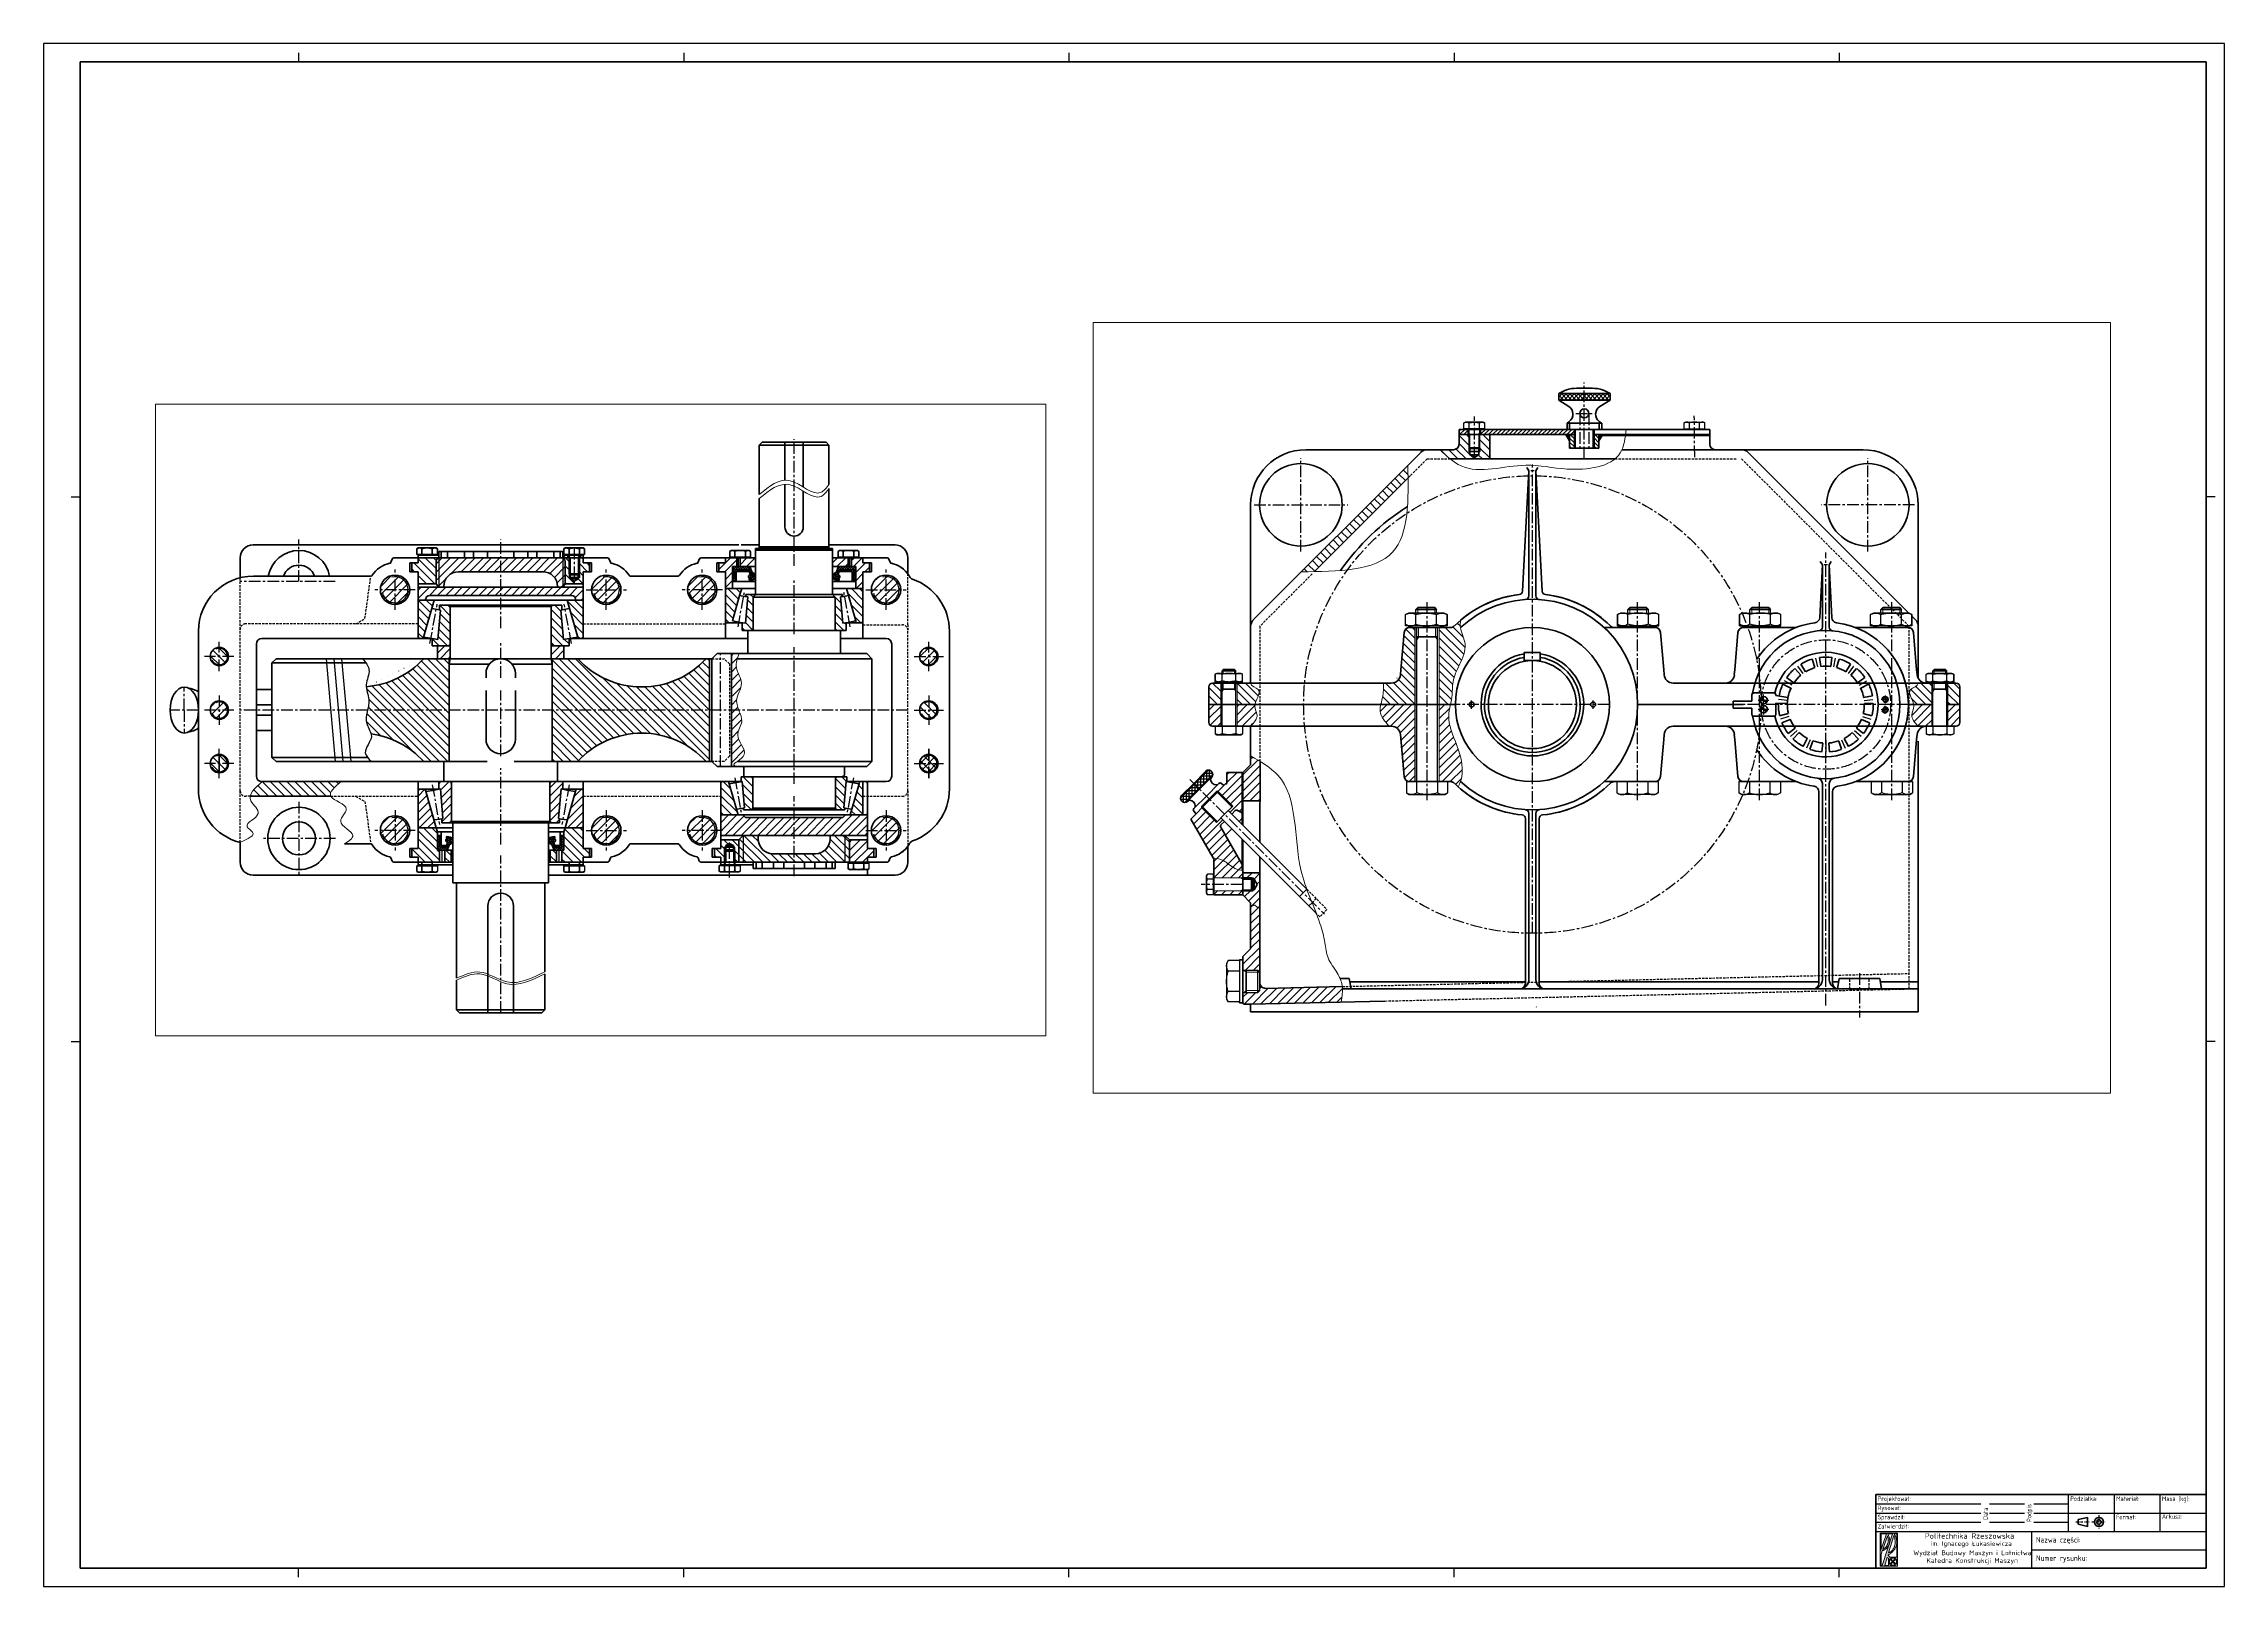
# Paper-space layout 'ark. A0' of a CAD drawing. Header units: millimetres. Extents: x 0 to 1189, y 0 to 841.
# The model-space entities are those that its viewports show. They can reach past a viewport. Long polylines and large blocks are cut down to what shows.
import ezdxf
from ezdxf.enums import TextEntityAlignment as Align

# ---------------------------------------------------------------- set-up
doc = ezdxf.new("R2010")
doc.units = ezdxf.units.MM
doc.header["$LTSCALE"] = 0.2
for name, pattern in [('CENTER', [50.8, 31.75, -6.35, 6.35, -6.35]), ('HIDDEN', [9.525, 6.35, -3.175]), ('KRESKAKROPKA2', [12.7, 6.35, -3.175, 0, -3.175])]:
    doc.linetypes.add(name, pattern=pattern)
for name, color, linetype, lineweight in [('_Kreskowanie', 1, 'Continuous', 25), ('_Linie cienkie', 5, 'Continuous', 25), ('_Linie grube', 7, 'Continuous', 50), ('_Linie niewidoczne', 6, 'HIDDEN', 25), ('_Osie symetrii', 4, 'CENTER', 25), ('_Osie symetrii_2', 4, 'KRESKAKROPKA2', 25), ('kontur', 10, 'Continuous', 15), ('Tabelka cienka', 3, 'Continuous', 25)]:
    doc.layers.add(name, color=color, linetype=linetype, lineweight=lineweight)
doc.layers.add('_Pomocnicza', color=21, linetype='Continuous', plot=False)
doc.layers.add('Rzutnie', color=9, linetype='Continuous', plot=False)
doc.layers.add('SLD-0', color=179, linetype='Continuous')
doc.styles.add('Opis tabelki', font='isocpeur.ttf')
doc.styles.add('styl1', font='isocpeur.ttf')
pattern_1 = [(45, (167.5, 0), (-2.245064, 2.245064), [])]
pattern_2 = [(135, (-1.7902, 0), (-1.122532, -1.122532), [])]

# ---------------------------------------------------------------- blocks, each defined once
blk = doc.blocks.new('Ramka_A0')
at = {"layer": '_Linie grube'}
blk.add_lwpolyline([(20, 10), (1179, 10), (1179, 831), (20, 831)], close=True, dxfattribs=at)
at = {"layer": '_Pomocnicza'}
blk.add_lwpolyline([(0, 0), (1189, 0), (1189, 841), (0, 841)], close=True, dxfattribs=at)
blk = doc.blocks.new('Tabelka')
h = blk.add_hatch(color=5)
h.paths.add_polyline_path([(-177.6, 1), (-168.2, 1), (-168.2, 19), (-177.6, 19)])
h.paths.add_polyline_path([(-177.2, 10.2), (-177.2, 18.7), (-174.2, 18.7)], flags=16)
h.paths.add_polyline_path([(-173.7, 17.4), (-173.6, 17.1), (-173.5, 16.8), (-173.4, 16.5), (-173.4, 16.2), (-173.3, 15.9), (-173.3, 15.6), (-173.3, 15.3), (-173.2, 15), (-173.3, 14.8), (-173.3, 14.5), (-173.3, 14.2), (-173.4, 14), (-173.4, 13.7), (-173.5, 13.4), (-173.6, 13.2), (-173.7, 12.9), (-173.8, 12.7), (-173.9, 12.5), (-174, 12.3), (-174.1, 12), (-174.3, 11.8), (-174.4, 11.6), (-174.6, 11.4), (-174.8, 11.2), (-174.9, 11.1), (-175.1, 10.9), (-175.3, 10.8), (-175.5, 10.6), (-175.7, 10.5), (-175.9, 10.4), (-176.1, 10.3), (-176.3, 10.2)], flags=16)
h.paths.add_polyline_path([(-172.6, 16.3), (-172.7, 16.8), (-172.9, 17.2), (-173.1, 17.7), (-173.3, 18.2), (-173.5, 18.7), (-170.9, 18.7), (-176.5, 1.4), (-177.2, 1.4), (-177.2, 7.2), (-176.5, 9.5), (-176.3, 9.5), (-176.1, 9.6), (-175.8, 9.6), (-175.6, 9.8), (-175.4, 9.9), (-175.1, 10), (-174.9, 10.2), (-174.7, 10.3), (-174.4, 10.5), (-174.2, 10.7), (-174, 10.9), (-173.8, 11.2), (-173.6, 11.4), (-173.4, 11.7), (-173.2, 12), (-173.1, 12.3), (-172.9, 12.6), (-172.8, 12.9), (-172.7, 13.2), (-172.6, 13.6), (-172.5, 13.9), (-172.5, 14.3), (-172.4, 14.7), (-172.4, 15.1), (-172.5, 15.5), (-172.5, 15.9)], flags=16)
h.paths.add_polyline_path([(-170.3, 17.6), (-170.1, 17.2), (-170, 16.9), (-169.8, 16.5), (-169.7, 16.1), (-169.6, 15.7), (-169.6, 15.3), (-169.5, 15), (-169.5, 14.6), (-169.5, 14.2), (-169.5, 13.9), (-169.5, 13.5), (-169.5, 13.2), (-169.6, 12.8), (-169.7, 12.5), (-169.8, 12.1), (-169.9, 11.8), (-170, 11.5), (-170.1, 11.1), (-170.3, 10.8), (-170.5, 10.6), (-170.6, 10.3), (-170.8, 10), (-171, 9.8), (-171.2, 9.5), (-171.4, 9.3), (-171.6, 9.1), (-171.9, 8.9), (-172.1, 8.7), (-172.4, 8.6), (-172.6, 8.4), (-172.9, 8.3), (-173.1, 8.3)], flags=16)
h.paths.add_polyline_path([(-170.1, 18.7), (-168.6, 18.7), (-168.6, 5.9), (-172.4, 5.9), (-173.3, 7), (-172.9, 7.3), (-172.5, 7.5), (-172.1, 7.8), (-171.8, 8.1), (-171.4, 8.4), (-171.1, 8.7), (-170.8, 9), (-170.5, 9.3), (-170.3, 9.6), (-170, 10), (-169.7, 10.3), (-169.5, 10.6), (-169.4, 11), (-169.2, 11.3), (-169, 11.7), (-168.9, 12), (-168.8, 12.4), (-168.7, 12.8), (-168.6, 13.2), (-168.6, 13.5), (-168.6, 13.9), (-168.6, 14.3), (-168.6, 14.7), (-168.7, 15.1), (-168.8, 15.6), (-168.9, 16), (-169, 16.4), (-169.2, 16.9), (-169.4, 17.3), (-169.6, 17.7), (-169.9, 18.2)], flags=16)
h.paths.add_polyline_path([(-173.9, 5.8), (-173.1, 5.3), (-173.1, 1.3), (-175.1, 1.3)], flags=16)
h.paths.add_polyline_path([(-172.1, 5.4), (-169.3, 5.4), (-170.7, 3.7)], flags=16)
h.paths.add_polyline_path([(-172.6, 4.9), (-170.9, 3.5), (-172.6, 2.1)], flags=16)
h.paths.add_polyline_path([(-168.8, 4.9), (-168.8, 2.1), (-170.5, 3.5)], flags=16)
h.paths.add_polyline_path([(-170.7, 3.3), (-169.3, 1.6), (-172.1, 1.6)], flags=16)
at = {"color": 5, "lineweight": 0}
for p, q in [((-177.6, 19), (-168.2, 19)), ((-177.6, 1), (-177.6, 19)), ((-177.6, 19), (-177.6, 19)), ((-168.2, 19), (-168.2, 1)), ((-168.2, 1), (-177.6, 1))]:
    blk.add_line(p, q, dxfattribs=at)
for points in [[(-177.6, 19), (-168.2, 19), (-168.2, 1), (-177.6, 1), (-177.6, 19), (-177.6, 19)], [(-176.5, 1.4), (-177.2, 1.4), (-177.2, 7.2), (-176.5, 9.5), (-176.3, 9.5), (-176.1, 9.6), (-175.8, 9.6), (-175.6, 9.8), (-175.4, 9.9), (-175.1, 10), (-174.9, 10.2), (-174.7, 10.3), (-174.4, 10.5), (-174.2, 10.7), (-174, 10.9), (-173.8, 11.2), (-173.6, 11.4), (-173.4, 11.7), (-173.2, 12), (-173.1, 12.3), (-172.9, 12.6), (-172.8, 12.9), (-172.7, 13.2), (-172.6, 13.6), (-172.5, 13.9), (-172.5, 14.3), (-172.4, 14.7), (-172.4, 15.1), (-172.5, 15.5), (-172.5, 15.9), (-172.6, 16.3), (-172.7, 16.8), (-172.9, 17.2), (-173.1, 17.7), (-173.3, 18.2), (-173.5, 18.7), (-170.9, 18.7), (-176.5, 1.4), (-176.5, 1.4)], [(-177.2, 10.2), (-174.2, 18.7), (-177.2, 18.7), (-177.2, 10.2), (-177.2, 10.2)], [(-173.7, 17.4), (-176.3, 10.2), (-176.1, 10.3), (-175.9, 10.4), (-175.7, 10.5), (-175.5, 10.6), (-175.3, 10.8), (-175.1, 10.9), (-174.9, 11.1), (-174.8, 11.2), (-174.6, 11.4), (-174.4, 11.6), (-174.3, 11.8), (-174.1, 12), (-174, 12.3), (-173.9, 12.5), (-173.8, 12.7), (-173.7, 12.9), (-173.6, 13.2), (-173.5, 13.4), (-173.4, 13.7), (-173.4, 14), (-173.3, 14.2), (-173.3, 14.5), (-173.3, 14.8), (-173.2, 15), (-173.3, 15.3), (-173.3, 15.6), (-173.3, 15.9), (-173.4, 16.2), (-173.4, 16.5), (-173.5, 16.8), (-173.6, 17.1), (-173.7, 17.4), (-173.7, 17.4)], [(-170.1, 18.7), (-169.9, 18.2), (-169.6, 17.7), (-169.4, 17.3), (-169.2, 16.9), (-169, 16.4), (-168.9, 16), (-168.8, 15.6), (-168.7, 15.1), (-168.6, 14.7), (-168.6, 14.3), (-168.6, 13.9), (-168.6, 13.5), (-168.6, 13.2), (-168.7, 12.8), (-168.8, 12.4), (-168.9, 12), (-169, 11.7), (-169.2, 11.3), (-169.4, 11), (-169.5, 10.6), (-169.7, 10.3), (-170, 10), (-170.3, 9.6), (-170.5, 9.3), (-170.8, 9), (-171.1, 8.7), (-171.4, 8.4), (-171.8, 8.1), (-172.1, 7.8), (-172.5, 7.5), (-172.9, 7.3), (-173.3, 7), (-172.4, 5.9), (-168.6, 5.9), (-168.6, 18.7), (-170.1, 18.7), (-170.1, 18.7)], [(-170.3, 17.6), (-173.1, 8.3), (-172.9, 8.3), (-172.6, 8.4), (-172.4, 8.6), (-172.1, 8.7), (-171.9, 8.9), (-171.6, 9.1), (-171.4, 9.3), (-171.2, 9.5), (-171, 9.8), (-170.8, 10), (-170.6, 10.3), (-170.5, 10.6), (-170.3, 10.8), (-170.1, 11.1), (-170, 11.5), (-169.9, 11.8), (-169.8, 12.1), (-169.7, 12.5), (-169.6, 12.8), (-169.5, 13.2), (-169.5, 13.5), (-169.5, 13.9), (-169.5, 14.2), (-169.5, 14.6), (-169.5, 15), (-169.6, 15.3), (-169.6, 15.7), (-169.7, 16.1), (-169.8, 16.5), (-170, 16.9), (-170.1, 17.2), (-170.3, 17.6), (-170.3, 17.6)], [(-173.1, 1.3), (-175.1, 1.3), (-173.9, 5.8), (-173.1, 5.3), (-173.1, 1.3), (-173.1, 1.3)], [(-170.9, 3.5), (-172.6, 4.9), (-172.6, 2.1), (-170.9, 3.5), (-170.9, 3.5)], [(-170.7, 3.7), (-169.3, 5.4), (-172.1, 5.4), (-170.7, 3.7), (-170.7, 3.7)], [(-170.7, 3.3), (-172.1, 1.6), (-169.3, 1.6), (-170.7, 3.3), (-170.7, 3.3)], [(-170.5, 3.5), (-168.8, 2.1), (-168.8, 4.9), (-170.5, 3.5), (-170.5, 3.5)]]:
    blk.add_lwpolyline(points, dxfattribs=at)
at = {"color": 5, "lineweight": 0, "const_width": 0.301}
for points in [[(-176.5, 1.4), (-177.2, 1.4), (-177.2, 7.2), (-176.5, 9.5), (-176.3, 9.5), (-176.1, 9.6), (-175.8, 9.6), (-175.6, 9.8), (-175.4, 9.9), (-175.1, 10), (-174.9, 10.2), (-174.7, 10.3), (-174.4, 10.5), (-174.2, 10.7), (-174, 10.9), (-173.8, 11.2), (-173.6, 11.4), (-173.4, 11.7), (-173.2, 12), (-173.1, 12.3), (-172.9, 12.6), (-172.8, 12.9), (-172.7, 13.2), (-172.6, 13.6), (-172.5, 13.9), (-172.5, 14.3), (-172.4, 14.7), (-172.4, 15.1), (-172.5, 15.5), (-172.5, 15.9), (-172.6, 16.3), (-172.7, 16.8), (-172.9, 17.2), (-173.1, 17.7), (-173.3, 18.2), (-173.5, 18.7), (-170.9, 18.7), (-176.5, 1.4)], [(-177.2, 10.2), (-174.2, 18.7), (-177.2, 18.7), (-177.2, 10.2)], [(-173.7, 17.4), (-176.3, 10.2), (-176.1, 10.3), (-175.9, 10.4), (-175.7, 10.5), (-175.5, 10.6), (-175.3, 10.8), (-175.1, 10.9), (-174.9, 11.1), (-174.8, 11.2), (-174.6, 11.4), (-174.4, 11.6), (-174.3, 11.8), (-174.1, 12), (-174, 12.3), (-173.9, 12.5), (-173.8, 12.7), (-173.7, 12.9), (-173.6, 13.2), (-173.5, 13.4), (-173.4, 13.7), (-173.4, 14), (-173.3, 14.2), (-173.3, 14.5), (-173.3, 14.8), (-173.2, 15), (-173.3, 15.3), (-173.3, 15.6), (-173.3, 15.9), (-173.4, 16.2), (-173.4, 16.5), (-173.5, 16.8), (-173.6, 17.1), (-173.7, 17.4)], [(-170.1, 18.7), (-169.9, 18.2), (-169.6, 17.7), (-169.4, 17.3), (-169.2, 16.9), (-169, 16.4), (-168.9, 16), (-168.8, 15.6), (-168.7, 15.1), (-168.6, 14.7), (-168.6, 14.3), (-168.6, 13.9), (-168.6, 13.5), (-168.6, 13.2), (-168.7, 12.8), (-168.8, 12.4), (-168.9, 12), (-169, 11.7), (-169.2, 11.3), (-169.4, 11), (-169.5, 10.6), (-169.7, 10.3), (-170, 10), (-170.3, 9.6), (-170.5, 9.3), (-170.8, 9), (-171.1, 8.7), (-171.4, 8.4), (-171.8, 8.1), (-172.1, 7.8), (-172.5, 7.5), (-172.9, 7.3), (-173.3, 7), (-172.4, 5.9), (-168.6, 5.9), (-168.6, 18.7), (-170.1, 18.7)], [(-170.3, 17.6), (-173.1, 8.3), (-172.9, 8.3), (-172.6, 8.4), (-172.4, 8.6), (-172.1, 8.7), (-171.9, 8.9), (-171.6, 9.1), (-171.4, 9.3), (-171.2, 9.5), (-171, 9.8), (-170.8, 10), (-170.6, 10.3), (-170.5, 10.6), (-170.3, 10.8), (-170.1, 11.1), (-170, 11.5), (-169.9, 11.8), (-169.8, 12.1), (-169.7, 12.5), (-169.6, 12.8), (-169.5, 13.2), (-169.5, 13.5), (-169.5, 13.9), (-169.5, 14.2), (-169.5, 14.6), (-169.5, 15), (-169.6, 15.3), (-169.6, 15.7), (-169.7, 16.1), (-169.8, 16.5), (-170, 16.9), (-170.1, 17.2), (-170.3, 17.6)], [(-173.1, 1.3), (-175.1, 1.3), (-173.9, 5.8), (-173.1, 5.3), (-173.1, 1.3)], [(-170.9, 3.5), (-172.6, 4.9), (-172.6, 2.1), (-170.9, 3.5), (-170.9, 3.5)], [(-170.7, 3.7), (-169.3, 5.4), (-172.1, 5.4), (-170.7, 3.7), (-170.7, 3.7)], [(-170.7, 3.3), (-172.1, 1.6), (-169.3, 1.6), (-170.7, 3.3), (-170.7, 3.3)], [(-170.5, 3.5), (-168.8, 2.1), (-168.8, 4.9), (-170.5, 3.5), (-170.5, 3.5)]]:
    blk.add_lwpolyline(points, dxfattribs=at)
at = {"layer": '_Linie grube'}
for p, q in [((-180, 0), (-180, 40)), ((-180, 40), (0, 40)), ((-69.7, 26.4), (-64.7, 27.6)), ((-69.7, 26.4), (-69.7, 23.9)), ((-69.7, 23.9), (-64.7, 22.6)), ((-64.7, 22.6), (-64.7, 27.6))]:
    blk.add_line(p, q, dxfattribs=at)
for radius in [2.5, 1.25]:
    blk.add_circle((-58.4, 25.1), radius, dxfattribs=at)
at = {"layer": '_Osie symetrii_2'}
for p, q in [((-71, 25.1), (-63.4, 25.1)), ((-62.2, 25.1), (-54.6, 25.1)), ((-58.4, 28.9), (-58.4, 21.3))]:
    blk.add_line(p, q, dxfattribs=at)
at = {"layer": 'Tabelka cienka'}
for p, q in [((-75, 20), (-75, 40)), ((-50, 20), (-50, 40)), ((-25, 20), (-25, 40)), ((-180, 35), (-122.7, 35)), ((-180, 30), (-122.7, 30)), ((-180, 25), (-122.7, 25)), ((-118.1, 35), (-99, 35)), ((-118.1, 30), (-99, 30)), ((-118.1, 25), (-99, 25)), ((-93.9, 35), (-75, 35)), ((-93.9, 30), (-75, 30)), ((-93.9, 25), (-75, 25)), ((-75, 30), (0, 30)), ((-180, 20), (0, 20)), ((-95, 0), (-95, 20)), ((-95, 10), (0, 10))]:
    blk.add_line(p, q, dxfattribs=at)
at = {"layer": 'Tabelka cienka', "style": 'Opis tabelki', "width": 0.8}
for s, height, p in [('Projektował:', 2.5, (-179, 37.8)), ('Podziałka:', 2.5, (-74, 37.8)), ('Materiał:', 2.5, (-49, 37.8)), ('Masa [kg]:', 2.5, (-24, 37.8)), ('Sprawdził:', 2.5, (-179, 27.8)), ('Zatwierdził:', 2.5, (-179, 22.8)), ('Rysował:', 2.5, (-179, 32.8)), ('Format:', 2.5, (-49, 27.8)), ('Arkusz:', 2.5, (-24, 28.1)), ('Nazwa części:', 3, (-92.7, 15.4)), ('Numer rysunku:', 3, (-92.7, 5.4))]:
    blk.add_text(s, height=height, dxfattribs=at).set_placement(p, align=Align.MIDDLE_LEFT)
for s, p in [('Data', (-120.2, 26.2)), ('Podpis', (-96.5, 25.2))]:
    blk.add_text(s, height=2.5, rotation=90, dxfattribs=at).set_placement(p, align=Align.MIDDLE_LEFT)
at = {"layer": 'Tabelka cienka', "attachment_point": 1, "style": 'styl1'}
for s, insert, char_height, width in [('Politechnika Rzeszowska', (-153.3, 19), 3, 79.2), ('im. Ignacego Łukasiewicza', (-150.1, 14.6), 2.5, 79.2), ('Wydział Budowy Maszyn i Lotnictwa', (-159.6, 9.6), 2.6, 70.596), ('Katedra Konstrukcji Maszyn', (-152.4, 5.4), 2.6, 56.429)]:
    blk.add_mtext(s, dxfattribs=dict(at, insert=insert, char_height=char_height, width=width))
at = {"layer": 'Tabelka cienka', "style": 'Opis tabelki', "width": 0.8, "flags": 8}
for tag, p in [('PROJEKTOWAŁ', (-162.1, 37.8)), ('DATA1', (-117.9, 37.8)), ('SPRAWDZIŁ', (-162.1, 27.8)), ('ZATWIERDZIŁ', (-162.1, 22.8)), ('RYSOWAŁ', (-162.1, 32.8)), ('DATA2', (-117.9, 32.8)), ('DATA3', (-117.9, 27.8)), ('DATA4', (-117.9, 22.8))]:
    blk.add_attdef(tag, text='', height=2.5, dxfattribs=at).set_placement(p, align=Align.MIDDLE_LEFT)
at = {"layer": 'Tabelka cienka', "style": 'styl1', "flags": 8}
blk.add_attdef('PODZIAŁKA', text='', height=2.5, dxfattribs=at).set_placement((-52, 31), align=Align.BOTTOM_RIGHT)
at = {"layer": 'Tabelka cienka', "style": 'Opis tabelki', "width": 0.8, "flags": 8}
for tag, p in [('MATERIAL', (-27, 31.2)), ('FORMAT', (-27, 21.2)), ('ARKUSZ', (-2, 21.2)), ('MASA', (-2, 31.2))]:
    blk.add_attdef(tag, text='', height=2.5, dxfattribs=at).set_placement(p, align=Align.BOTTOM_RIGHT)
at = {"layer": 'Tabelka cienka', "style": 'styl1', "flags": 8}
for tag, height, p in [('TYTUŁ', 6, (-50.1, 15)), ('NUMER_R', 3.5, (-54.4, 5))]:
    blk.add_attdef(tag, text='', height=height, dxfattribs=at).set_placement(p, align=Align.MIDDLE)

msp = doc.modelspace()

# ---------------------------------------------------------------- hatches: boundary and pattern name
at = {"layer": '_Kreskowanie', "transparency": 33554687}
h = msp.add_hatch(dxfattribs=at)
h.set_pattern_fill('ANSI31', color=256, scale=0.5, angle=90, style=0)
h.paths.add_polyline_path([(733, 337), (733, 337), (722, 337), (719, 337), (719, 333.5), (722, 333.5), (733, 333.5)])
h.paths.add_polyline_path([(747, 337), (743.9, 337), (733, 337), (733, 333.5), (743.9, 333.5), (747, 333.5)])
h = msp.add_hatch(dxfattribs=at)
h.set_pattern_fill('ANSI31', color=256, scale=0.5, style=0)
h.paths.add_polyline_path([(733, 337), (733, 337), (722, 337), (719, 337), (719, 333.5), (722, 333.5), (733, 333.5)])
h.paths.add_polyline_path([(747, 337), (743.9, 337), (733, 337), (733, 333.5), (743.9, 333.5), (747, 333.5)])
h = msp.add_hatch(dxfattribs=at)
h.set_pattern_fill('ANSI31', color=256, angle=90)
edge = h.paths.add_edge_path()
edge.add_line((681.4, 314.7), (676, 314.7))
edge.add_line((676, 314.7), (676, 307.5))
edge.add_line((676, 307.5), (676, 305.5))
edge.add_line((676, 305.5), (675.4, 305))
edge.add_line((675.4, 305), (675.4, 303.6))
edge.add_line((675.4, 303.6), (675.4, 303.6))
edge.add_line((675.4, 303.6), (673, 302.2))
edge.add_line((673, 302.2), (670.5, 303.6))
edge.add_line((670.5, 303.6), (670.5, 303.6))
edge.add_line((670.5, 303.6), (670.5, 305))
edge.add_line((670.5, 305), (670, 305.5))
edge.add_line((670, 305.5), (670, 307.5))
edge.add_line((670, 307.5), (670, 314.7))
edge.add_line((670, 314.7), (664.6, 314.7))
edge.add_line((664.6, 314.7), (664.6, 309.4))
edge.add_arc((661.6, 309.4), 3, -90, 0, ccw=False)
edge.add_line((661.6, 306.4), (654.3, 306.4))
edge.add_spline(control_points=[(654.3, 306.4), (656.1, 304.7), (657.9, 302.9), (659.7, 301.4)], knot_values=[0, 0, 0, 0, 7.122174, 7.122174, 7.122174, 7.122174], degree=3, periodic=0)
edge.add_line((659.7, 301.4), (681.4, 301.4))
edge.add_line((681.4, 301.4), (681.4, 314.7))
h.paths.add_polyline_path([(675.4, 303.6), (675.4, 303.6), (675.4, 303.6)], flags=16)
h = msp.add_hatch(dxfattribs=at)
h.set_pattern_fill('ANSI31', color=256, scale=0.5)
h.paths.add_polyline_path([(727.5, 317.5), (676.5, 317.5), (676.5, 314.7), (727.5, 314.7)])
h.paths.add_polyline_path([(669.4, 317.5), (668.1, 317.5), (664.6, 317.5), (664.6, 314.7), (669.4, 314.7)])
at = {"layer": '_Kreskowanie', "true_color": 0x000000, "transparency": 33554687}
for points in [[(724.9, 314.7), (722.9, 314.7), (724.9, 311.2)], [(740.9, 314.7), (743, 314.7), (740.9, 311.2)]]:
    msp.add_hatch(color=18, dxfattribs=at).paths.add_polyline_path(points)
at = {"layer": '_Kreskowanie', "transparency": 33554687}
h = msp.add_hatch(dxfattribs=at)
h.set_pattern_fill('ANSI31', color=256, scale=0.5, angle=90, style=0)
h.set_pattern_definition(pattern_2)
h.paths.add_polyline_path([(727.5, 314.7), (724.9, 314.7), (724.9, 307.2), (727.5, 307.2)])
h = msp.add_hatch(dxfattribs=at)
h.set_pattern_fill('ANSI31', color=256, scale=0.5, angle=90, style=0)
h.set_pattern_definition(pattern_2)
h.paths.add_polyline_path([(738.3, 314.7), (740.9, 314.7), (740.9, 307.2), (738.3, 307.2)])
h = msp.add_hatch(dxfattribs=at)
h.set_pattern_fill('ANSI31', color=256, angle=90)
edge = h.paths.add_edge_path()
edge.add_spline(control_points=[(636.8, 291), (636.8, 294), (636.8, 295.4), (636.7, 298)], knot_values=[111.435556, 111.435556, 111.435556, 111.435556, 116.160022, 116.160022, 116.160022, 116.160022], degree=3, periodic=0)
edge.add_line((636.7, 298), (578.6, 239.9))
edge.add_spline(control_points=[(578.6, 239.9), (581.3, 239.9), (583.1, 239.9), (585.8, 240)], knot_values=[0, 0, 0, 0, 4.724466, 4.724466, 4.724466, 4.724466], degree=3, periodic=0)
edge.add_line((585.8, 240), (636.8, 291))
h = msp.add_hatch(dxfattribs=at)
h.set_pattern_fill('ANSI31', color=256, angle=90, style=0)
edge = h.paths.add_edge_path()
edge.add_line((640.5, 209.5), (639.8, 209.5))
edge.add_line((639.8, 209.5), (637.7, 209.5))
edge.add_arc((637.7, 206.5), 3, 90, 175)
edge.add_line((634.7, 206.7), (632.9, 186.4))
edge.add_line((632.9, 186.4), (632.7, 183.8))
edge.add_arc((627.7, 184.2), 5, 270, 355, ccw=False)
edge.add_line((627.7, 179.2), (623.4, 179.2))
edge.add_spline(control_points=[(623.4, 179.2), (623.4, 176.8), (623.4, 172.9), (622.2, 168.9), (621.9, 167.5)], knot_values=[0, 0, 0, 0, 7.321366, 11.753668, 11.753668, 11.753668, 11.753668], degree=3, periodic=0)
edge.add_line((621.9, 167.5), (640.5, 167.5))
edge.add_line((640.5, 167.5), (640.5, 209.5))
edge = h.paths.add_edge_path()
edge.add_spline(control_points=[(659.9, 167.5), (660.2, 168.8), (661.1, 173), (660.8, 180.6), (665, 189.6), (669.7, 199.8), (665.8, 206.4), (665.4, 209.5)], knot_values=[3.9815, 3.9815, 3.9815, 3.9815, 8.103514, 16.432113, 26.360843, 37.988694, 47.344731, 47.344731, 47.344731, 47.344731], degree=3, periodic=0)
edge.add_spline(control_points=[(665.4, 209.5), (665.3, 210.8), (665.3, 212.1), (665.4, 213.5)], knot_values=[0, 0, 0, 0, 3.9815, 3.9815, 3.9815, 3.9815], degree=3, periodic=0)
edge.add_arc((704.6, 167.5), 60.4, 130.408, 134.7711)
edge.add_arc((659.9, 212.5), 3, 270, 314.7711, ccw=False)
edge.add_line((659.9, 209.5), (653.8, 209.5))
edge.add_line((653.8, 209.5), (653.8, 167.5))
edge.add_line((653.8, 167.5), (659.9, 167.5))
h = msp.add_hatch(dxfattribs=at)
h.set_pattern_fill('ANSI31', color=256, angle=90)
edge = h.paths.add_edge_path()
edge.add_line((543.6, 179.2), (551, 179.2))
edge.add_spline(control_points=[(551, 179.2), (550.7, 177.5), (559, 176), (554, 170.5), (553.4, 167.5)], knot_values=[12.784417, 12.784417, 12.784417, 12.784417, 18.240966, 26.706246, 26.706246, 26.706246, 26.706246], degree=3, periodic=0)
edge.add_line((553.4, 167.5), (551, 167.5))
edge.add_line((551, 167.5), (543.6, 167.5))
edge.add_line((543.6, 167.5), (543.6, 179.2))
h.paths.add_polyline_path([(528.2, 177.2, -0.414214), (530.2, 179.2), (534.7, 179.2), (534.7, 167.5), (528.2, 167.5)])
h = msp.add_hatch(dxfattribs=at)
h.set_pattern_fill('ANSI31', color=256, angle=90)
edge = h.paths.add_edge_path()
edge.add_line((922.4, 179.2), (915, 179.2))
edge.add_spline(control_points=[(915, 179.2), (915.3, 177.5), (907, 176), (911.9, 170.5), (912.5, 167.5)], knot_values=[12.784417, 12.784417, 12.784417, 12.784417, 18.240966, 26.706246, 26.706246, 26.706246, 26.706246], degree=3, periodic=0)
edge.add_line((912.5, 167.5), (915, 167.5))
edge.add_line((915, 167.5), (922.4, 167.5))
edge.add_line((922.4, 167.5), (922.4, 179.2))
h.paths.add_polyline_path([(937.7, 177.2, 0.414214), (935.7, 179.2), (931.2, 179.2), (931.2, 167.5), (937.7, 167.5)])
at = {"layer": '_Kreskowanie'}
h = msp.add_hatch(dxfattribs=at)
h.set_pattern_fill('ANSI31', color=256, angle=90)
h.paths.add_polyline_path([(106.8, 171, -0.327538), (108.2, 172.9), (108.2, 173), (97, 173), (97, 170.2), (93.5, 170.2), (93.5, 165.5, -0.000508), (93.5, 165.4), (97, 165.4), (97, 158.8), (106.8, 158.8)])
h = msp.add_hatch(dxfattribs=at)
h.set_pattern_fill('ANSI31', color=256)
h.paths.add_polyline_path([(108.2, 172.9, 0.327538), (106.8, 171), (106.8, 158.8), (108.2, 157)])
h.paths.add_polyline_path([(142, 173), (116, 173), (108.8, 173, 0.076321), (108.2, 172.9), (108.2, 157), (111, 157), (111, 157.4, -0.414214), (119, 165.4), (142, 165.4)])
h.paths.add_polyline_path([(175.8, 172.9, 0.076321), (175.2, 173), (142, 173), (142, 165.4), (165, 165.4, -0.414214), (173, 157.4), (173, 157), (175.8, 157)])
h.paths.add_polyline_path([(177.2, 171, 0.327538), (175.8, 172.9), (175.8, 157), (177.2, 158.8)])
at = {"layer": '_Kreskowanie', "transparency": 33554687}
h = msp.add_hatch(dxfattribs=at)
h.set_pattern_fill('ANSI31', color=256, angle=90, style=0)
h.paths.add_polyline_path([(179.3, 173), (175.8, 173), (175.8, 172.9, -0.327538), (177.2, 171), (177.2, 158.8), (182.1, 158.8), (182.1, 160.3), (179.9, 161.6), (179.9, 161.7), (179.3, 162.3), (179.3, 164.3)])
h.paths.add_polyline_path([(190.5, 170.2), (187, 170.2), (187, 173), (184.9, 173), (184.9, 164.3), (184.9, 162.3), (184.3, 161.7), (184.3, 161.6), (182.1, 160.3), (182.1, 158.8), (187, 158.8), (187, 165.4), (190.5, 165.4)])
h.paths.add_polyline_path([(178.7, 174.4), (175.8, 174.4), (175.8, 173), (178.7, 173)])
h.paths.add_polyline_path([(179.3, 174.4), (178.7, 174.4), (178.7, 173), (179.3, 173)])
h.paths.add_polyline_path([(185.5, 174.4), (184.9, 174.4), (184.9, 173), (185.5, 173)])
h.paths.add_polyline_path([(187, 174.4), (185.5, 174.4), (185.5, 173), (187, 173)])
h.paths.add_polyline_path([(179.9, 163.7), (179.3, 164.3), (179.3, 162.3), (179.9, 162.3)], flags=17)
h.paths.add_polyline_path([(184.9, 164.3), (184.3, 163.7), (184.3, 162.3), (184.9, 162.3)], flags=17)
h = msp.add_hatch(dxfattribs=at)
h.set_pattern_fill('ANSI31', color=256, style=0)
h.paths.add_polyline_path([(270.7, 173), (264.5, 173), (264.5, 170.2), (261, 170.2), (261, 165.4), (264.5, 165.4), (264.5, 156.2), (265.5, 156.2), (268.4, 156.2), (268.4, 168.2), (270.7, 168.2)])
h = msp.add_hatch(dxfattribs=at)
h.set_pattern_fill('ANSI31', color=256, scale=0.3, style=0)
h.paths.add_polyline_path([(277.9, 168.2), (272.5, 168.2), (268.4, 168.2), (268.4, 160.1), (270.4, 160.1), (270.4, 161.1), (269.7, 161.1), (269.7, 165.9, -0.414214), (270.2, 166.4), (277.4, 166.4), (277.4, 165.6), (278.2, 163.8, -0.414214), (279.4, 162.7, -0.495862), (277.9, 161.6), (277.7, 161.5, 0.364588), (277.4, 161.3), (277.4, 161, 0.456336), (277.7, 160.7), (279.8, 161), (281, 162.7), (279.9, 164.9), (279.3, 164.9, -0.310394), (279.1, 165)])
h = msp.add_hatch(dxfattribs=at)
h.set_pattern_fill('ANSI31', color=256, scale=0.3, angle=90, style=0)
h.paths.add_polyline_path([(277.9, 168.2), (272.5, 168.2), (268.4, 168.2), (268.4, 160.1), (270.4, 160.1), (270.4, 161.1), (269.7, 161.1), (269.7, 165.9, -0.414214), (270.2, 166.4), (277.4, 166.4), (277.4, 165.6), (278.2, 163.8, -0.414214), (279.4, 162.7, -0.495862), (277.9, 161.6), (277.7, 161.5, 0.364588), (277.4, 161.3), (277.4, 161, 0.456336), (277.7, 160.7), (279.8, 161), (281, 162.7), (279.9, 164.9), (279.3, 164.9, -0.310394), (279.1, 165)])
h = msp.add_hatch(dxfattribs=at)
h.set_pattern_fill('ANSI31', color=256, style=0)
h.paths.add_polyline_path([(281, 173), (272.5, 173), (272.5, 168.2), (279.2, 168.2), (281, 168.2)])
h = msp.add_hatch(dxfattribs=at)
h.set_pattern_fill('ANSI31', color=256, style=0)
h.paths.add_polyline_path([(323, 173), (331.5, 173), (331.5, 168.2), (324.8, 168.2), (323, 168.2)])
h = msp.add_hatch(dxfattribs=at)
h.set_pattern_fill('ANSI31', color=256, scale=0.3, style=0)
h.paths.add_polyline_path([(326.1, 168.2), (331.5, 168.2), (335.6, 168.2), (335.6, 160.1), (333.6, 160.1), (333.6, 161.1), (334.3, 161.1), (334.3, 165.9, 0.414214), (333.8, 166.4), (326.6, 166.4), (326.6, 165.6), (325.8, 163.8, 0.414214), (324.6, 162.7, 0.495862), (326.1, 161.6), (326.3, 161.5, -0.364588), (326.6, 161.3), (326.6, 161, -0.456336), (326.3, 160.7), (324.2, 161), (323, 162.7), (324.1, 164.9), (324.7, 164.9, 0.310394), (324.9, 165)])
h = msp.add_hatch(dxfattribs=at)
h.set_pattern_fill('ANSI31', color=256, scale=0.3, angle=90, style=0)
h.paths.add_polyline_path([(326.1, 168.2), (331.5, 168.2), (335.6, 168.2), (335.6, 160.1), (333.6, 160.1), (333.6, 161.1), (334.3, 161.1), (334.3, 165.9, 0.414214), (333.8, 166.4), (326.6, 166.4), (326.6, 165.6), (325.8, 163.8, 0.414214), (324.6, 162.7, 0.495862), (326.1, 161.6), (326.3, 161.5, -0.364588), (326.6, 161.3), (326.6, 161, -0.456336), (326.3, 160.7), (324.2, 161), (323, 162.7), (324.1, 164.9), (324.7, 164.9, 0.310394), (324.9, 165)])
h = msp.add_hatch(dxfattribs=at)
h.set_pattern_fill('ANSI31', color=256, style=0)
h.paths.add_polyline_path([(333.3, 173), (339.5, 173), (339.5, 170.2), (343, 170.2), (343, 165.4), (339.5, 165.4), (339.5, 156.2), (338.5, 156.2), (335.6, 156.2), (335.6, 168.2), (333.3, 168.2)])
h = msp.add_hatch(dxfattribs=at)
h.set_pattern_fill('ANSI31', color=256)
edge = h.paths.add_edge_path()
edge.add_line((543.6, 167.5), (551, 167.5))
edge.add_line((551, 167.5), (553.4, 167.5))
edge.add_spline(control_points=[(553.4, 167.5), (553.4, 167.2), (553.2, 165.1), (555.9, 161.1), (552.8, 157.7), (551, 155.7)], knot_values=[0, 0, 0, 0, 0.844466, 5.735634, 12.784417, 12.784417, 12.784417, 12.784417], degree=3, periodic=0)
edge.add_line((551, 155.7), (543.6, 155.7))
edge.add_line((543.6, 155.7), (543.6, 167.5))
h.paths.add_polyline_path([(528.2, 167.5), (534.7, 167.5), (534.7, 155.7), (533.5, 155.7), (531.6, 155.7), (530.2, 155.7, -0.414214), (528.2, 157.7)])
h = msp.add_hatch(dxfattribs=at)
h.set_pattern_fill('ANSI31', color=256, style=0)
edge = h.paths.add_edge_path()
edge.add_line((640.5, 167.5), (621.9, 167.5))
edge.add_spline(control_points=[(621.9, 167.5), (621.6, 166.3), (621.1, 162), (624.2, 158.3), (626.5, 155.7)], knot_values=[11.753668, 11.753668, 11.753668, 11.753668, 15.452203, 24.970894, 24.970894, 24.970894, 24.970894], degree=3, periodic=0)
edge.add_line((626.5, 155.7), (627.7, 155.7))
edge.add_arc((627.7, 150.7), 5, 5, 90, ccw=False)
edge.add_line((632.7, 151.2), (634.7, 128.2))
edge.add_arc((637.7, 128.5), 3, 185, 270)
edge.add_line((637.7, 125.5), (640.5, 125.5))
edge.add_line((640.5, 125.5), (640.5, 167.5))
edge = h.paths.add_edge_path()
edge.add_spline(control_points=[(665.4, 125.5), (667.8, 131.6), (664.2, 144.6), (657.8, 158), (659.5, 165.5), (659.9, 167.5)], knot_values=[47.344731, 47.344731, 47.344731, 47.344731, 67.165531, 84.142623, 90.168854, 90.168854, 90.168854, 90.168854], degree=3, periodic=0)
edge.add_line((659.9, 167.5), (653.8, 167.5))
edge.add_line((653.8, 167.5), (653.8, 125.5))
edge.add_line((653.8, 125.5), (659.9, 125.5))
edge.add_arc((659.9, 122.5), 3, 45.2289, 90, ccw=False)
edge.add_arc((704.6, 167.5), 60.4, 225.2289, 227.9466)
edge.add_spline(control_points=[(664.1, 122.6), (664.6, 123.6), (665.1, 124.5), (665.4, 125.5)], knot_values=[0, 0, 0, 0, 3.131911, 3.131911, 3.131911, 3.131911], degree=3, periodic=0)
h = msp.add_hatch(dxfattribs=at)
h.set_pattern_fill('ANSI31', color=256, scale=0.5, style=0)
h.paths.add_polyline_path([(896.9, 171.6), (896.9, 170.3), (898.2, 170.3, 0.414214)])
h.paths.add_polyline_path([(896.9, 171.6, 0.414214), (895.6, 170.3), (896.9, 170.3)])
h.paths.add_polyline_path([(896.9, 170.3), (895.6, 170.3, 0.414214), (896.9, 169)])
h.paths.add_polyline_path([(898.2, 170.3), (896.9, 170.3), (896.9, 169, 0.414214)])
h = msp.add_hatch(dxfattribs=at)
h.set_pattern_fill('ANSI31', color=256)
edge = h.paths.add_edge_path()
edge.add_line((922.4, 167.5), (915, 167.5))
edge.add_line((915, 167.5), (912.5, 167.5))
edge.add_spline(control_points=[(912.5, 167.5), (912.6, 167.2), (912.8, 165.1), (910, 161.1), (913.1, 157.7), (915, 155.7)], knot_values=[0, 0, 0, 0, 0.844466, 5.735634, 12.784417, 12.784417, 12.784417, 12.784417], degree=3, periodic=0)
edge.add_line((915, 155.7), (922.4, 155.7))
edge.add_line((922.4, 155.7), (922.4, 167.5))
h.paths.add_polyline_path([(937.7, 167.5), (931.2, 167.5), (931.2, 155.7), (932.4, 155.7), (934.3, 155.7), (935.7, 155.7, 0.414214), (937.7, 157.7)])
at = {"layer": '_Kreskowanie'}
h = msp.add_hatch(dxfattribs=at)
h.set_pattern_fill('ANSI31', color=256)
h.paths.add_polyline_path([(84.4, 163.6), (84.4, 155.6), (92.4, 155.6, 0.414214)])
h.paths.add_polyline_path([(84.4, 163.6, 0.414214), (76.4, 155.6), (84.4, 155.6)])
h.paths.add_polyline_path([(92.4, 155.6), (84.4, 155.6), (84.4, 147.6, 0.414214)])
h.paths.add_polyline_path([(84.4, 155.6), (76.4, 155.6, 0.414214), (84.4, 147.6)])
h = msp.add_hatch(dxfattribs=at)
h.set_pattern_fill('ANSI31', color=256)
h.paths.add_polyline_path([(191.6, 155.6, 1), (207.6, 155.6, 1)])
h.paths.add_polyline_path([(207.6, 24.4, 1), (191.6, 24.4, 1)])
h.paths.add_polyline_path([(76.4, 24.4, 1), (92.4, 24.4, 1)])
h = msp.add_hatch(dxfattribs=at)
h.set_pattern_fill('ANSI31', color=256)
h.paths.add_polyline_path([(142, 157), (97, 157), (97, 150), (101.2, 150), (101.2, 150.5, -0.414214), (103.2, 152.5), (142, 152.5)])
h.paths.add_polyline_path([(187, 157), (142, 157), (142, 152.5), (180.8, 152.5, -0.414214), (182.8, 150.5), (182.8, 150), (187, 150)])
h = msp.add_hatch(dxfattribs=at)
h.set_pattern_fill('ANSI31', color=256)
h.set_pattern_definition(pattern_1)
h.paths.add_polyline_path([(251.9, 163.6), (251.9, 155.6), (259.9, 155.6, 0.414214)])
h.paths.add_polyline_path([(251.9, 163.6, 0.414214), (243.9, 155.6), (251.9, 155.6)])
h.paths.add_polyline_path([(259.9, 155.6), (251.9, 155.6), (251.9, 147.6, 0.414214)])
h.paths.add_polyline_path([(251.9, 155.6), (243.9, 155.6, 0.414214), (251.9, 147.6)])
h = msp.add_hatch(dxfattribs=at)
h.set_pattern_fill('ANSI31', color=256, angle=90)
h.paths.add_polyline_path([(273.4, 156.2), (265.5, 156.2, 0.414214), (264.5, 155.2), (264.5, 138.6, 0.414214), (265.5, 137.6), (271.8, 137.6), (271.9, 138), (268.4, 138.6), (272.3, 152.5)])
h.paths.add_polyline_path([(279.6, 151.6), (281, 153), (275.7, 153), (275.7, 151.9), (276.7, 151.8), (275.4, 137.3), (273.7, 137.6), (273.7, 133.4), (276.8, 133.4), (278.6, 133.4, 0.414214), (279.6, 134.4)])
h.paths.add_polyline_path([(327.3, 151.8), (328.3, 151.9), (328.3, 153), (323, 153), (324.4, 151.6), (324.4, 136.4), (324.4, 134.4, 0.414214), (325.4, 133.4), (327.2, 133.4), (330.3, 133.4), (330.3, 137.6), (328.6, 137.3)])
h.paths.add_polyline_path([(339.5, 153.2), (339.5, 155.2, 0.414214), (338.5, 156.2), (330.6, 156.2), (331.7, 152.5), (335.6, 138.6), (335.9, 137.6), (338.5, 137.6, 0.414214), (339.5, 138.6)])
at = {"layer": '_Kreskowanie', "transparency": 33554687}
h = msp.add_hatch(dxfattribs=at)
h.set_pattern_fill('ANSI31', color=256, scale=0.5, style=0)
h.paths.add_polyline_path([(277.4, 166.4), (270.2, 166.4, 0.414214), (269.7, 165.9), (269.7, 161.1), (270.4, 161.1), (270.4, 165.1, -0.414214), (270.9, 165.6), (275.1, 165.6), (277.4, 165.6)])
h = msp.add_hatch(dxfattribs=at)
h.set_pattern_fill('ANSI31', color=256, scale=0.5, style=0)
h.paths.add_polyline_path([(326.6, 166.4), (333.8, 166.4, -0.414214), (334.3, 165.9), (334.3, 161.1), (333.6, 161.1), (333.6, 165.1, 0.414214), (333.1, 165.6), (328.9, 165.6), (326.6, 165.6)])
at = {"layer": '_Kreskowanie'}
h = msp.add_hatch(dxfattribs=at)
h.set_pattern_fill('ANSI31', color=256)
h.set_pattern_definition(pattern_1)
h.paths.add_polyline_path([(352.1, 163.6), (352.1, 155.6), (344.1, 155.6, -0.414214)])
h.paths.add_polyline_path([(352.1, 163.6, -0.414214), (360.1, 155.6), (352.1, 155.6)])
h.paths.add_polyline_path([(344.1, 155.6), (352.1, 155.6), (352.1, 147.6, -0.414214)])
h.paths.add_polyline_path([(352.1, 155.6), (360.1, 155.6, -0.414214), (352.1, 147.6)])
at = {"layer": '_Kreskowanie', "transparency": 33554687}
h = msp.add_hatch(dxfattribs=at)
h.set_pattern_fill('ANSI31', color=256, scale=0.5, style=0)
h.paths.add_polyline_path([(896.9, 163.3), (896.9, 164.6), (898.2, 164.6, -0.414214)])
h.paths.add_polyline_path([(896.9, 163.3, -0.414214), (895.6, 164.6), (896.9, 164.6)])
h.paths.add_polyline_path([(896.9, 164.6), (895.6, 164.6, -0.414214), (896.9, 165.9)])
h.paths.add_polyline_path([(898.2, 164.6), (896.9, 164.6), (896.9, 165.9, -0.414214)])
at = {"layer": '_Kreskowanie'}
h = msp.add_hatch(dxfattribs=at)
h.set_pattern_fill('ANSI31', color=256, angle=90)
h.paths.add_polyline_path([(99.8, 129), (97, 129), (97, 148, -0.414214), (99, 150), (104.7, 150), (105.7, 150)])
h = msp.add_hatch(dxfattribs=at)
h.set_pattern_fill('ANSI31', color=256, angle=90)
h.paths.add_polyline_path([(114.5, 146.2, 0.414214), (113.5, 147.2), (108.6, 147.2), (108.6, 144.6), (109.2, 144.5), (107.8, 128.4), (104.7, 129), (104.7, 125), (107.5, 125), (113.5, 125, 0.414214), (114.5, 126)])
h.paths.add_polyline_path([(174.8, 144.5), (175.4, 144.6), (175.4, 147.2), (170.5, 147.2, 0.414214), (169.5, 146.2), (169.5, 127), (169.5, 126, 0.414214), (170.5, 125), (171.5, 125), (176.5, 125), (179.3, 125), (179.3, 129), (176.2, 128.4)])
h = msp.add_hatch(dxfattribs=at)
h.set_pattern_fill('ANSI31', color=256, angle=90)
h.paths.add_polyline_path([(184.2, 129), (187, 129), (187, 148, 0.414214), (185, 150), (179.3, 150), (178.2, 150)])
at = {"layer": '_Kreskowanie', "transparency": 33554687}
h = msp.add_hatch(dxfattribs=at)
h.set_pattern_fill('ANSI31', color=256, scale=0.5, angle=45, style=0)
h.paths.add_polyline_path([(530.4, 129.4, 0.198912), (529.8, 130.8), (529.5, 131.2, 0.198912), (528, 131.8), (512.7, 116.5, 0.198912), (513.3, 115), (513.7, 114.6, 0.198912), (515.1, 114.1)])
h = msp.add_hatch(dxfattribs=at)
h.set_pattern_fill('ANSI31', color=256, scale=0.5, angle=135, style=0)
h.paths.add_polyline_path([(530.4, 129.4, 0.198912), (529.8, 130.8), (529.5, 131.2, 0.198912), (528, 131.8), (512.7, 116.5, 0.198912), (513.3, 115), (513.7, 114.6, 0.198912), (515.1, 114.1)])
h = msp.add_hatch(dxfattribs=at)
h.set_pattern_fill('ANSI31', color=256, style=0)
edge = h.paths.add_edge_path()
edge.add_arc((535.5, 101.1), 1, 135, 210, ccw=False)
edge.add_line((534.8, 101.9), (536.7, 103.8))
edge.add_line((536.7, 103.8), (534.8, 105.8))
edge.add_line((534.8, 105.8), (532.3, 103.3))
edge.add_line((532.3, 103.3), (524.4, 111.2))
edge.add_line((524.4, 111.2), (518.3, 105.1))
edge.add_line((518.3, 105.1), (530.6, 83.9))
edge.add_spline(control_points=[(530.6, 83.9), (532.5, 83.6), (537, 83), (541.1, 78.1), (545, 77.3), (546.4, 77.1)], knot_values=[0, 0, 0, 0, 5.625336, 13.360342, 17.515317, 17.515317, 17.515317, 17.515317], degree=3, periodic=0)
edge.add_line((546.4, 77.1), (546.4, 80.3))
edge.add_line((546.4, 80.3), (534.7, 100.6))
h.paths.add_polyline_path([(546.4, 130.5), (538.1, 130.5), (538.1, 124.9, -0.558483), (537.5, 124.4), (533.3, 120.1), (541.2, 112.2), (538.7, 109.7), (540.7, 107.7), (542.6, 109.7, -0.339454), (543.8, 109.8), (546.4, 108.4)])
edge = h.paths.add_edge_path()
edge.add_spline(control_points=[(556.1, 136.1), (556, 136.1), (556, 136.1), (556, 136.2)], knot_values=[5.945462, 5.945462, 5.945462, 5.945462, 6.057754, 6.057754, 6.057754, 6.057754], degree=3, periodic=0)
edge.add_spline(control_points=[(556, 136.2), (554.3, 137.3), (552.6, 138.4), (551, 139.5)], knot_values=[0, 0, 0, 0, 5.945462, 5.945462, 5.945462, 5.945462], degree=3, periodic=0)
edge.add_line((551, 139.5), (551, 134.7))
edge.add_line((551, 134.7), (546.8, 130.5))
edge.add_line((546.8, 130.5), (546.8, 115))
edge.add_line((546.8, 115), (556, 115))
edge.add_line((556, 115), (556.1, 136.1))
edge = h.paths.add_edge_path()
edge.add_spline(control_points=[(546.8, 77), (546.7, 77), (546.5, 77.1), (546.4, 77.1)], knot_values=[17.515317, 17.515317, 17.515317, 17.515317, 17.860767, 17.860767, 17.860767, 17.860767], degree=3, periodic=0)
edge.add_spline(control_points=[(546.4, 77.1), (545, 77.3), (541.1, 78.1), (537, 83), (532.5, 83.6), (530.6, 83.9)], knot_values=[0, 0, 0, 0, 4.154975, 11.889981, 17.515317, 17.515317, 17.515317, 17.515317], degree=3, periodic=0)
edge.add_arc((528, 82.4), 3, 0, 30, ccw=False)
edge.add_line((531, 82.4), (531, 73))
edge.add_line((531, 73), (546.8, 73))
edge.add_line((546.8, 73), (546.8, 77))
h.paths.add_polyline_path([(546.8, 65.9), (531, 65.9), (531, 64.6), (531, 63.7), (546.8, 63.7)])
at = {"layer": '_Kreskowanie'}
h = msp.add_hatch(dxfattribs=at)
h.set_pattern_fill('ANSI31', color=256, angle=90)
h.paths.add_polyline_path([(-6.4, 119.2), (-11.4, 119.2), (-11.4, 114.2, 0.414214)])
h.paths.add_polyline_path([(-11.4, 119.2), (-16.4, 119.2, 0.414214), (-11.4, 114.2)])
h.paths.add_polyline_path([(-11.4, 124.2, 0.414214), (-16.4, 119.2), (-11.4, 119.2)])
h.paths.add_polyline_path([(-11.4, 124.2), (-11.4, 119.2), (-6.4, 119.2, 0.414214)])
h.paths.add_polyline_path([(-11.4, 65.8), (-11.4, 60.8), (-6.4, 60.8, 0.414214)])
h.paths.add_polyline_path([(-11.4, 65.8, 0.414214), (-16.4, 60.8), (-11.4, 60.8)])
h.paths.add_polyline_path([(-11.4, 60.8), (-16.4, 60.8, 0.414214), (-11.4, 55.8)])
h.paths.add_polyline_path([(-6.4, 60.8), (-11.4, 60.8), (-11.4, 55.8, 0.414214)])
h = msp.add_hatch(dxfattribs=at)
h.set_pattern_fill('ANSI31', color=256)
h.paths.add_polyline_path([(114.5, 125), (113.5, 125), (107.5, 125), (107.5, 118), (114, 118), (114.5, 118)])
h.paths.add_polyline_path([(176.5, 125), (171.5, 125), (170.5, 125), (169.5, 125), (169.5, 118), (170, 118), (176.5, 118)])
h = msp.add_hatch(dxfattribs=at)
h.set_pattern_fill('ANSI31', color=256)
edge = h.paths.add_edge_path()
edge.add_spline(control_points=[(271.1, 62), (272.7, 63.1), (277.7, 66.8), (268.4, 75.4), (274.8, 83.3), (272.7, 87.9), (271.9, 90)], knot_values=[31.943975, 31.943975, 31.943975, 31.943975, 37.132668, 48.279328, 56.081532, 62.531978, 62.531978, 62.531978, 62.531978], degree=3, periodic=0)
edge.add_line((271.9, 90), (267.8, 90))
edge.add_line((267.8, 90), (267.8, 62))
edge.add_line((267.8, 62), (267.8, 59.2))
edge.add_line((267.8, 59.2), (270.2, 59.2))
edge.add_spline(control_points=[(270.2, 59.2), (269.8, 59.5), (268.5, 60.5), (270.1, 61.4), (271.1, 62)], knot_values=[0, 0, 0, 0, 1.350987, 3.959798, 3.959798, 3.959798, 3.959798], degree=3, periodic=0)
edge = h.paths.add_edge_path()
edge.add_spline(control_points=[(271.9, 90), (271.2, 91.7), (269.3, 96.6), (275.8, 104.4), (269.7, 111.8), (270.5, 116.4), (271, 118)], knot_values=[2.836403, 2.836403, 2.836403, 2.836403, 8.053796, 17.966052, 27.003703, 31.943975, 31.943975, 31.943975, 31.943975], degree=3, periodic=0)
edge.add_spline(control_points=[(271, 118), (271.3, 118.9), (271.7, 119.9), (272, 120.8)], knot_values=[0, 0, 0, 0, 2.836403, 2.836403, 2.836403, 2.836403], degree=3, periodic=0)
edge.add_line((272, 120.8), (267.8, 120.8))
edge.add_line((267.8, 120.8), (267.8, 118))
edge.add_line((267.8, 118), (267.8, 90))
edge.add_line((267.8, 90), (271.9, 90))
h = msp.add_hatch(dxfattribs=at)
h.set_pattern_fill('ANSI31', color=256)
h.paths.add_polyline_path([(380.4, 119.2), (375.4, 119.2), (375.4, 114.2, 0.414214)])
h.paths.add_polyline_path([(375.4, 119.2), (370.4, 119.2, 0.414214), (375.4, 114.2)])
h.paths.add_polyline_path([(375.4, 124.2, 0.414214), (370.4, 119.2), (375.4, 119.2)])
h.paths.add_polyline_path([(375.4, 124.2), (375.4, 119.2), (380.4, 119.2, 0.414214)])
h.paths.add_polyline_path([(375.4, 65.8), (375.4, 60.8), (380.4, 60.8, 0.414214)])
h.paths.add_polyline_path([(375.4, 65.8, 0.414214), (370.4, 60.8), (375.4, 60.8)])
h.paths.add_polyline_path([(375.4, 60.8), (370.4, 60.8, 0.414214), (375.4, 55.8)])
h.paths.add_polyline_path([(380.4, 60.8), (375.4, 60.8), (375.4, 55.8, 0.414214)])
h = msp.add_hatch(dxfattribs=at)
h.set_pattern_fill('ANSI31', color=256, angle=90)
edge = h.paths.add_edge_path()
edge.add_line((114, 118), (100, 118))
edge.add_arc((65, 150.1), 47.5, 274.5208, 317.499, ccw=False)
edge.add_spline(control_points=[(68.7, 102.7), (68.9, 100.4), (70.8, 96.2), (69.9, 91.9), (69.4, 90)], knot_values=[16.319737, 16.319737, 16.319737, 16.319737, 23.483071, 29.159202, 29.159202, 29.159202, 29.159202], degree=3, periodic=0)
edge.add_line((69.4, 90), (114, 90))
edge.add_line((114, 90), (114, 118))
edge = h.paths.add_edge_path()
edge.add_line((114, 90), (69.4, 90))
edge.add_spline(control_points=[(69.4, 90), (68.9, 87.5), (67.8, 83), (70.9, 78.8), (71.3, 77)], knot_values=[29.159202, 29.159202, 29.159202, 29.159202, 36.722062, 42.621197, 42.621197, 42.621197, 42.621197], degree=3, periodic=0)
edge.add_arc((65, 29.9), 47.5, 42.501, 82.3347, ccw=False)
edge.add_line((100, 62), (114, 62))
edge.add_line((114, 62), (114, 90))
h.paths.add_polyline_path([(255.8, 118), (254, 118, -0.44), (184, 118), (170, 118), (170, 90), (255.8, 90)])
h.paths.add_polyline_path([(255.8, 90), (170, 90), (170, 62), (184, 62, -0.44), (254, 62), (255.8, 62)])
h = msp.add_hatch(dxfattribs=at)
h.set_pattern_fill('ANSI31', color=256)
h.paths.add_polyline_path([(-11.4, 95), (-11.4, 90), (-6.4, 90, 0.414214)])
h.paths.add_polyline_path([(-11.4, 95, 0.414214), (-16.4, 90), (-11.4, 90)])
h.paths.add_polyline_path([(-11.4, 90), (-16.4, 90, 0.414214), (-11.4, 85)])
h.paths.add_polyline_path([(-6.4, 90), (-11.4, 90), (-11.4, 85, 0.414214)])
h = msp.add_hatch(dxfattribs=at)
h.set_pattern_fill('ANSI31', color=256, angle=90)
h.paths.add_polyline_path([(375.4, 95), (375.4, 90), (380.4, 90, 0.414214)])
h.paths.add_polyline_path([(375.4, 95, 0.414214), (370.4, 90), (375.4, 90)])
h.paths.add_polyline_path([(375.4, 90), (370.4, 90, 0.414214), (375.4, 85)])
h.paths.add_polyline_path([(380.4, 90), (375.4, 90), (375.4, 85, 0.414214)])
at = {"layer": '_Kreskowanie', "transparency": 33554687}
h = msp.add_hatch(dxfattribs=at)
h.set_pattern_fill('ANSI31', color=256, style=0)
edge = h.paths.add_edge_path()
edge.add_spline(control_points=[(556, 57.5), (555.7, 57.2), (554.8, 56.5), (553.1, 59), (551.7, 57.6), (551, 56.8)], knot_values=[0, 0, 0, 0, 1.004378, 3.241352, 5.81291, 5.81291, 5.81291, 5.81291], degree=3, periodic=0)
edge.add_line((551, 56.8), (551, 34.3))
edge.add_line((551, 34.3), (546.8, 30.1))
edge.add_line((546.8, 30.1), (546.8, 22.6))
edge.add_line((546.8, 22.6), (554.9, 22.6))
edge.add_line((554.9, 22.6), (556, 21.6))
edge.add_line((556, 21.6), (556, 57.5))
edge = h.paths.add_edge_path()
edge.add_line((556, 75.8), (546.8, 75.8))
edge.add_line((546.8, 75.8), (546.8, 73))
edge.add_line((546.8, 73), (551.5, 73))
edge.add_line((551.5, 73), (552.1, 73))
edge.add_line((552.1, 73), (552.7, 72.4))
edge.add_line((552.7, 72.4), (552.9, 72.4))
edge.add_line((552.9, 72.4), (554.5, 69.4))
edge.add_line((554.5, 69.4), (552.9, 66.5))
edge.add_line((552.9, 66.5), (552.7, 66.5))
edge.add_line((552.7, 66.5), (552.1, 65.9))
edge.add_line((552.1, 65.9), (551.5, 65.9))
edge.add_line((551.5, 65.9), (546.8, 65.9))
edge.add_line((546.8, 65.9), (546.8, 63.7))
edge.add_line((546.8, 63.7), (551, 59.5))
edge.add_line((551, 59.5), (551, 56.8))
edge.add_spline(control_points=[(551, 56.8), (551.7, 57.6), (553.1, 59), (554.8, 56.5), (555.7, 57.2), (556, 57.5)], knot_values=[0, 0, 0, 0, 2.571558, 4.808533, 5.81291, 5.81291, 5.81291, 5.81291], degree=3, periodic=0)
edge.add_line((556, 57.5), (556, 75.8))
edge = h.paths.add_edge_path()
edge.add_spline(control_points=[(600.3, 5.3), (600.7, 7.7), (601.1, 10.1), (601, 12.5)], knot_values=[140.430628, 140.430628, 140.430628, 140.430628, 147.574844, 147.574844, 147.574844, 147.574844], degree=3, periodic=0)
edge.add_spline(control_points=[(601, 12.5), (601, 12.9), (601, 13.3), (601, 13.8)], knot_values=[139.153459, 139.153459, 139.153459, 139.153459, 140.430628, 140.430628, 140.430628, 140.430628], degree=3, periodic=0)
edge.add_line((601, 13.8), (559, 12.8))
edge.add_arc((559, 15.8), 3, 183.1038, 271.3244, ccw=False)
edge.add_line((556, 15.6), (556, 11.7))
edge.add_line((556, 11.7), (554.9, 10.6))
edge.add_line((554.9, 10.6), (546.8, 10.6))
edge.add_line((546.8, 10.6), (546.8, 4.9))
edge.add_arc((547.5, 4.9), 0.75, 180, 270)
edge.add_line((547.5, 4.2), (551, 4.2))
edge.add_line((551, 4.2), (600.3, 5.3))
at = {"layer": '_Kreskowanie'}
h = msp.add_hatch(dxfattribs=at)
h.set_pattern_fill('ANSI31', color=256, angle=90)
h.set_pattern_definition([(135, (0, -29.2), (-2.245064, -2.245064), [])])
h.paths.add_polyline_path([(375.4, 65.8), (375.4, 60.8), (380.4, 60.8, 0.414214)])
h.paths.add_polyline_path([(375.4, 65.8, 0.414214), (370.4, 60.8), (375.4, 60.8)])
h.paths.add_polyline_path([(375.4, 60.8), (370.4, 60.8, 0.414214), (375.4, 55.8)])
h.paths.add_polyline_path([(380.4, 60.8), (375.4, 60.8), (375.4, 55.8, 0.414214)])
h = msp.add_hatch(dxfattribs=at)
h.set_pattern_fill('ANSI31', color=256, angle=90)
edge = h.paths.add_edge_path()
edge.add_spline(control_points=[(49.4, 43), (48.3, 45.2), (51.6, 48.1), (55, 51)], knot_values=[0, 0, 0, 0, 9.766197, 9.766197, 9.766197, 9.766197], degree=3, periodic=0)
edge.add_line((55, 51), (11.9, 51))
edge.add_spline(control_points=[(11.9, 51), (9, 48.3), (6, 45.7), (5.5, 43)], knot_values=[33.053336, 33.053336, 33.053336, 33.053336, 42.320915, 42.320915, 42.320915, 42.320915], degree=3, periodic=0)
edge.add_line((5.5, 43), (49.4, 43))
h = msp.add_hatch(dxfattribs=at)
h.set_pattern_fill('ANSI31', color=256)
h.paths.add_polyline_path([(115.2, 50, 0.414214), (114.2, 51), (111, 51), (108.2, 51), (108.2, 46.8), (109.1, 47), (110.5, 30.9), (109.9, 30.8), (109.9, 28.6), (114.2, 28.6, 0.414214), (115.2, 29.6)])
h.paths.add_polyline_path([(174.9, 47), (175.8, 46.8), (175.8, 51), (173, 51), (169.8, 51, 0.414214), (168.8, 50), (168.8, 29.6, 0.414214), (169.8, 28.6), (174.1, 28.6), (174.1, 30.8), (173.5, 30.9)])
h = msp.add_hatch(dxfattribs=at)
h.set_pattern_fill('ANSI31', color=256, angle=90)
h.paths.add_polyline_path([(266.6, 49.8), (266.3, 51), (264.5, 51), (263, 51, 0.414214), (262, 50), (262, 33.8, 0.414214), (263, 32.8), (271.5, 32.8), (270.6, 35.9)])
h.paths.add_polyline_path([(339.5, 43.5), (339.5, 51), (337.7, 51), (337.4, 49.8), (333.4, 35.9), (332.5, 32.8), (339.5, 32.8)])
h = msp.add_hatch(dxfattribs=at)
h.set_pattern_fill('ANSI31', color=256, angle=90)
h.paths.add_polyline_path([(279.5, 52.6, 0.414214), (278.5, 53.6), (274.6, 53.6), (273.2, 53.6), (273.2, 51), (273.7, 51.1), (274.9, 36.7), (274.4, 36.6), (274.4, 35.6), (278.5, 35.6, 0.414214), (279.5, 36.6)])
h.paths.add_polyline_path([(330.3, 51.1), (330.8, 51), (330.8, 53.6), (329.4, 53.6), (325.5, 53.6, 0.414214), (324.5, 52.6), (324.5, 36.6, 0.414214), (325.5, 35.6), (329.6, 35.6), (329.6, 36.6), (329.1, 36.7)])
h = msp.add_hatch(dxfattribs=at)
h.set_pattern_fill('ANSI31', color=256)
h.paths.add_polyline_path([(97, 44.8, -0.414214), (99, 46.8), (101, 46.8), (101.1, 46.4), (106.9, 25.8), (99, 25.8, -0.414214), (97, 27.8)])
h = msp.add_hatch(dxfattribs=at)
h.set_pattern_fill('ANSI31', color=256)
h.paths.add_polyline_path([(187, 44.8, 0.414214), (185, 46.8), (183, 46.8), (182.9, 46.4), (177.1, 25.8), (185, 25.8, 0.414214), (187, 27.8)])
h = msp.add_hatch(dxfattribs=at)
h.set_pattern_fill('ANSI31', color=256, angle=90)
h.paths.add_polyline_path([(107.5, 23.6), (106.9, 25.8), (97, 25.8), (97, 14.6), (93.5, 14.6), (93.5, 9.8), (97, 9.8), (97, 7), (108.6, 7), (108.6, 13.6), (107.5, 13.6)])
h.paths.add_polyline_path([(115, 13.6), (111.6, 13.6), (111.6, 7), (115, 7)])
h = msp.add_hatch(dxfattribs=at)
h.set_pattern_fill('ANSI31', color=256, angle=90)
h.paths.add_polyline_path([(187, 25.8), (177.1, 25.8), (176.4, 23.6), (176.4, 13.6), (175.4, 13.6), (175.4, 7), (187, 7), (187, 9.8), (190.5, 9.8), (190.5, 14.6), (187, 14.6)])
h.paths.add_polyline_path([(172.4, 13.6), (169, 13.6), (169, 7), (172.4, 7)])
h = msp.add_hatch(dxfattribs=at)
h.set_pattern_fill('ANSI31', color=256)
h.set_pattern_definition(pattern_1)
h.paths.add_polyline_path([(251.9, 16.4), (251.9, 24.4), (259.9, 24.4, -0.414214)])
h.paths.add_polyline_path([(251.9, 16.4, -0.414214), (243.9, 24.4), (251.9, 24.4)])
h.paths.add_polyline_path([(259.9, 24.4), (251.9, 24.4), (251.9, 32.4, -0.414214)])
h.paths.add_polyline_path([(251.9, 24.4), (243.9, 24.4, -0.414214), (251.9, 32.4)])
h = msp.add_hatch(dxfattribs=at)
h.set_pattern_fill('ANSI31', color=256)
h.paths.add_polyline_path([(302, 31.4), (275.4, 31.4), (274, 32.8), (263, 32.8), (262, 32.8), (262, 21.7), (302, 21.7)])
h.paths.add_polyline_path([(342, 32.8), (341, 32.8), (330, 32.8), (328.6, 31.4), (302, 31.4), (302, 21.7), (342, 21.7)])
h = msp.add_hatch(dxfattribs=at)
h.set_pattern_fill('ANSI31', color=256)
h.set_pattern_definition(pattern_1)
h.paths.add_polyline_path([(352.1, 16.4), (352.1, 24.4), (344.1, 24.4, 0.414214)])
h.paths.add_polyline_path([(352.1, 16.4, 0.414214), (360.1, 24.4), (352.1, 24.4)])
h.paths.add_polyline_path([(344.1, 24.4), (352.1, 24.4), (352.1, 32.4, 0.414214)])
h.paths.add_polyline_path([(352.1, 24.4), (360.1, 24.4, 0.414214), (352.1, 32.4)])
at = {"layer": '_Kreskowanie', "transparency": 33554687}
h = msp.add_hatch(dxfattribs=at)
h.set_pattern_fill('ANSI31', color=256, scale=0.3, angle=90, style=0)
h.paths.add_polyline_path([(107.6, 21.6), (109.6, 21.6), (109.6, 20.6), (108.9, 20.6), (108.9, 15.8, 0.414214), (109.4, 15.3), (112.4, 15.3), (112.4, 16.1), (113.2, 17.9, 0.414214), (114.4, 19, 0.495862), (112.9, 20.1), (112.6, 20.2, -0.364588), (112.4, 20.4), (112.4, 20.8, -0.456336), (112.7, 21), (114.8, 20.7), (116, 19), (114.8, 16.9), (114.3, 16.9, 0.310394), (114.1, 16.7), (112.9, 13.6), (107.6, 13.6)])
h = msp.add_hatch(dxfattribs=at)
h.set_pattern_fill('ANSI31', color=256, scale=0.3, style=0)
h.paths.add_polyline_path([(107.6, 21.6), (109.6, 21.6), (109.6, 20.6), (108.9, 20.6), (108.9, 15.8, 0.414214), (109.4, 15.3), (112.4, 15.3), (112.4, 16.1), (113.2, 17.9, 0.414214), (114.4, 19, 0.495862), (112.9, 20.1), (112.6, 20.2, -0.364588), (112.4, 20.4), (112.4, 20.8, -0.456336), (112.7, 21), (114.8, 20.7), (116, 19), (114.8, 16.9), (114.3, 16.9, 0.310394), (114.1, 16.7), (112.9, 13.6), (107.6, 13.6)])
h = msp.add_hatch(dxfattribs=at)
h.set_pattern_fill('ANSI31', color=256, scale=0.5, angle=90, style=0)
h.paths.add_polyline_path([(108.9, 20.6), (109.6, 20.6), (109.6, 16.6, 0.414214), (110.1, 16.1), (112.4, 16.1), (112.4, 15.3), (109.4, 15.3, -0.414214), (108.9, 15.8)])
h = msp.add_hatch(dxfattribs=at)
h.set_pattern_fill('ANSI31', color=256, scale=0.3, angle=90, style=0)
h.paths.add_polyline_path([(176.4, 21.6), (174.4, 21.6), (174.4, 20.6), (175.1, 20.6), (175.1, 15.8, -0.414214), (174.6, 15.3), (171.6, 15.3), (171.6, 16.1), (170.8, 17.9, -0.414214), (169.6, 19, -0.495862), (171.1, 20.1), (171.4, 20.2, 0.364588), (171.6, 20.4), (171.6, 20.8, 0.456336), (171.3, 21), (169.2, 20.7), (168, 19), (169.2, 16.9), (169.7, 16.9, -0.310394), (169.9, 16.7), (171.1, 13.6), (176.4, 13.6)])
h = msp.add_hatch(dxfattribs=at)
h.set_pattern_fill('ANSI31', color=256, scale=0.3, style=0)
h.paths.add_polyline_path([(176.4, 21.6), (174.4, 21.6), (174.4, 20.6), (175.1, 20.6), (175.1, 15.8, -0.414214), (174.6, 15.3), (171.6, 15.3), (171.6, 16.1), (170.8, 17.9, -0.414214), (169.6, 19, -0.495862), (171.1, 20.1), (171.4, 20.2, 0.364588), (171.6, 20.4), (171.6, 20.8, 0.456336), (171.3, 21), (169.2, 20.7), (168, 19), (169.2, 16.9), (169.7, 16.9, -0.310394), (169.9, 16.7), (171.1, 13.6), (176.4, 13.6)])
h = msp.add_hatch(dxfattribs=at)
h.set_pattern_fill('ANSI31', color=256, scale=0.5, angle=90, style=0)
h.paths.add_polyline_path([(175.1, 20.6), (174.4, 20.6), (174.4, 16.6, -0.414214), (173.9, 16.1), (171.6, 16.1), (171.6, 15.3), (174.6, 15.3, 0.414214), (175.1, 15.8)])
h = msp.add_hatch(dxfattribs=at)
h.set_pattern_fill('ANSI31', color=256, angle=90, style=0)
h.paths.add_polyline_path([(264, 13.1), (264, 15.2), (264.8, 15.2), (264.8, 16.1), (266.8, 17.3), (266.8, 19.2), (262, 19.2), (262, 14.6), (258.5, 14.6), (258.5, 9.8), (262, 9.8), (262, 7), (264, 7)])
h.paths.add_polyline_path([(271.8, 19.2), (266.8, 19.2), (266.8, 17.3), (268.9, 16.1), (268.9, 15.2), (269.6, 15.2), (269.6, 13.1), (269.6, 7), (271.8, 7)])
h.paths.add_polyline_path([(269.6, 15.2), (268.9, 15.2), (268.9, 13.9), (269.6, 13.1)], flags=17)
h.paths.add_polyline_path([(264.8, 15.2), (264, 15.2), (264, 13.1), (264.8, 13.9)], flags=17)
at = {"layer": '_Kreskowanie'}
h = msp.add_hatch(dxfattribs=at)
h.set_pattern_fill('ANSI31', color=256, angle=90)
h.paths.add_polyline_path([(302, 11.7), (290.4, 11.7, -0.414214), (282.4, 19.7), (282.4, 21.7), (274.3, 21.7), (274.3, 7), (275.4, 7), (302, 7)])
h.paths.add_polyline_path([(274.3, 21.7), (271.8, 19.2), (271.8, 7), (274.3, 7)])
h = msp.add_hatch(dxfattribs=at)
h.set_pattern_fill('ANSI31', color=256, angle=90)
h.paths.add_polyline_path([(302, 11.7), (313.6, 11.7, 0.414214), (321.6, 19.7), (321.6, 21.7), (329.7, 21.7), (329.7, 7), (328.6, 7), (302, 7)])
h.paths.add_polyline_path([(329.7, 21.7), (332.2, 19.2), (332.2, 7), (329.7, 7)])
h = msp.add_hatch(dxfattribs=at)
h.set_pattern_fill('ANSI31', color=256)
h.paths.add_polyline_path([(332.2, 19.2), (342, 19.2), (342, 14.6), (345.5, 14.6), (345.5, 9.8), (342, 9.8), (342, 7), (332.2, 7)])
at = {"layer": '_Linie grube', "true_color": 0x000000, "transparency": 33554687}
h = msp.add_hatch(color=18, dxfattribs=at)
h.paths.add_polyline_path([(528, 131.8, 0.198912), (526.6, 131.2), (520, 124.5), (513.3, 117.9, 0.198912), (512.7, 116.5)])
h.paths.add_polyline_path([(529.2, 127.3), (529.8, 128, 0.198912), (530.4, 129.4), (522.8, 121.7), (523.2, 121.3)])
h.paths.add_polyline_path([(523.2, 121.3), (522.8, 121.7), (515.1, 114.1, 0.198912), (516.5, 114.6), (517.2, 115.3)])

# ---------------------------------------------------------------- linework, layer by layer
at = {"color": 7, "linetype": 'Continuous', "lineweight": 30}
for p, q in [((641.1, 217.4), (641.1, 219.4)), ((652.4, 217.4), (652.4, 219.4)), ((756.7, 217.4), (756.7, 219.4)), ((768, 217.4), (768, 219.4)), ((823.2, 217.4), (823.2, 219.4)), ((834.5, 217.4), (834.5, 219.4)), ((894.6, 217.4), (894.6, 219.4)), ((905.9, 217.4), (905.9, 219.4)), ((652.8, 125.5), (652.8, 209.5)), ((535.4, 184.5), (535.4, 185.9)), ((535.4, 155.7), (535.4, 179.2)), ((542.9, 184.5), (542.9, 185.9)), ((542.9, 155.7), (542.9, 179.2)), ((923, 184.5), (923, 185.9)), ((923, 155.7), (923, 179.2)), ((930.6, 184.5), (930.6, 185.9)), ((930.6, 155.7), (930.6, 179.2)), ((532.6, 155.7), (539.1, 155.7)), ((539.1, 155.7), (545.6, 155.7)), ((926.8, 155.7), (920.3, 155.7)), ((933.3, 155.7), (926.8, 155.7))]:
    msp.add_line(p, q, dxfattribs=at)
at = {"layer": '_Kreskowanie'}
msp.add_spline([(66.7, 118), (70.2, 112), (68.7, 103.8), (70.1, 95.7), (69, 82.5), (71.5, 75.7), (68.2, 66.7), (71.5, 62)], degree=3, dxfattribs=at)
at = {"layer": '_Linie cienkie'}
for p, q in [((670.5, 314.7), (670, 315.6)), ((675.4, 314.7), (676, 315.6)), ((728.1, 307.2), (728.1, 317.5)), ((737.7, 307.2), (737.7, 317.5)), ((670, 307.5), (670, 305.5)), ((670, 305.5), (670.5, 305)), ((676, 305.5), (675.4, 305)), ((676, 307.5), (676, 305.5)), ((642.6, 204.5), (641.5, 202.7)), ((651.7, 204.5), (652.8, 202.7)), ((108.2, 173), (108.2, 157)), ((108.2, 173), (108.2, 157)), ((175.8, 172.9), (175.8, 157)), ((179.9, 173), (179.3, 174)), ((179.9, 173), (179.9, 163.7)), ((184.3, 173), (184.9, 174)), ((184.3, 173), (184.3, 163.7)), ((536.1, 175.9), (535.4, 174.7)), ((542.2, 175.9), (542.9, 174.7)), ((923.7, 175.9), (923, 174.7)), ((929.9, 175.9), (930.6, 174.7)), ((179.3, 164.3), (179.3, 162.3)), ((179.3, 162.3), (179.9, 161.7)), ((184.9, 162.3), (184.3, 161.7)), ((184.9, 164.3), (184.9, 162.3)), ((532.3, 120.1), (540.7, 111.7)), ((51.9, 62), (47, 118)), ((56.1, 62), (51.2, 118)), ((60.5, 62), (55.4, 118)), ((524.4, 112.2), (532.8, 103.8)), ((546.8, 72.4), (545.7, 73)), ((546.8, 72.4), (552.1, 72.4)), ((551.5, 73), (552.1, 73)), ((552.1, 73), (552.7, 72.4)), ((546.8, 66.5), (545.7, 65.9)), ((546.8, 66.5), (552.1, 66.5)), ((551.5, 65.9), (552.1, 65.9)), ((552.1, 65.9), (552.7, 66.5)), ((264, 13.1), (264, 15.2)), ((264.8, 13.9), (264.8, 7)), ((268.9, 13.9), (268.9, 7)), ((269.6, 13.1), (269.6, 15.2)), ((274.3, 21.7), (274.3, 7)), ((329.7, 21.7), (329.7, 7)), ((548.6, 21.6), (547.5, 22.6)), ((264.8, 7), (264, 5.7)), ((268.9, 7), (269.6, 5.7)), ((548.6, 11.7), (547.5, 10.6))]:
    msp.add_line(p, q, dxfattribs=at)
at = {"layer": '_Linie cienkie', "linetype": 'Continuous', "lineweight": 0}
for p, q in [((670.5, 307.1), (670.5, 314.7)), ((675.4, 307.1), (675.4, 314.7)), ((642.2, 220.4), (642.2, 217.4)), ((651.4, 220.4), (651.4, 217.4)), ((757.7, 220.4), (757.7, 217.4)), ((766.9, 220.4), (766.9, 217.4)), ((824.3, 220.4), (824.3, 217.4)), ((833.5, 220.4), (833.5, 217.4)), ((895.7, 220.4), (895.7, 217.4)), ((904.9, 220.4), (904.9, 217.4)), ((642.6, 209.5), (642.6, 204.5)), ((651.7, 209.5), (651.7, 204.5)), ((536.1, 186.6), (536.1, 184.5)), ((536.1, 179.2), (536.1, 175.9)), ((542.2, 186.6), (542.2, 184.5)), ((542.2, 179.2), (542.2, 175.9)), ((923.7, 186.6), (923.7, 184.5)), ((923.7, 179.2), (923.7, 175.9)), ((929.9, 186.6), (929.9, 184.5)), ((929.9, 179.2), (929.9, 175.9)), ((556, 21.6), (548.6, 21.6)), ((556, 11.7), (548.6, 11.7))]:
    msp.add_line(p, q, dxfattribs=at)
at = {"layer": '_Linie cienkie'}
for centre, radius, start, end in [((84.4, 155.6), 7.12, 194.6897, 104.6897), ((199.6, 155.6), 7.12, 194.6897, 104.6897), ((251.9, 155.6), 7.12, 194.6897, 104.6897), ((352.1, 155.6), 7.12, 194.6897, 104.6897), ((-11.4, 119.2), 4.44, 205.524, 115.524), ((375.4, 119.2), 4.44, 205.524, 115.524), ((-11.4, 90), 4.44, 205.524, 115.524), ((375.4, 90), 4.44, 205.524, 115.524), ((-11.4, 60.8), 4.44, 205.524, 115.524), ((375.4, 60.8), 4.44, 205.524, 115.524), ((84.4, 24.4), 7.12, 194.6897, 104.6897), ((199.6, 24.4), 7.12, 194.6897, 104.6897), ((251.9, 24.4), 7.12, 194.6897, 104.6897), ((352.1, 24.4), 7.12, 194.6897, 104.6897)]:
    msp.add_arc(centre, radius, start, end, dxfattribs=at)
at = {"layer": '_Linie grube'}
for p, q in [((719, 333.5), (719, 337)), ((719, 337), (722, 337)), ((722, 333.5), (719, 333.5)), ((724.4, 330), (719, 333.5)), ((722, 337), (733, 337)), ((722, 333.5), (733, 333.5)), ((743.9, 337), (733, 337)), ((743.9, 333.5), (733, 333.5)), ((741.4, 330), (747, 333.5)), ((747, 337), (743.9, 337)), ((743.9, 333.5), (747, 333.5)), ((747, 333.5), (747, 337)), ((723.5, 320.9), (724.8, 321.8)), ((742.3, 320.9), (741, 321.8)), ((664.6, 309.4), (664.6, 317.5)), ((664.6, 317.5), (733, 317.5)), ((664.6, 314.7), (727.5, 314.7)), ((681.4, 314.7), (681.4, 301.4)), ((724.9, 311.2), (722.9, 314.7)), ((723.5, 317.5), (723.5, 320.9)), ((723.5, 320.9), (732.9, 320.9)), ((724.9, 317.5), (724.9, 320.9)), ((724.9, 314.7), (724.9, 307.2)), ((727.5, 314.7), (727.5, 317.5)), ((727.5, 314.7), (727.5, 307.2)), ((732.9, 314.7), (733, 314.7)), ((732.9, 314.2), (732.9, 314.2)), ((742.4, 320.9), (733, 320.9)), ((801.3, 317.5), (733, 317.5)), ((738.3, 317.5), (738.3, 307.2)), ((801.3, 314.7), (738.3, 314.7)), ((740.9, 314.7), (740.9, 307.2)), ((740.9, 311.2), (743, 314.7)), ((741, 317.5), (741, 320.9)), ((742.4, 317.5), (742.4, 320.9)), ((742.6, 314.2), (801.3, 314.2)), ((801.3, 309.4), (801.3, 317.5)), ((552.4, 213.7), (643.7, 304.9)), ((581, 306.4), (651.7, 306.4)), ((647.2, 306.4), (656.7, 306.4)), ((651.7, 306.4), (661.6, 306.4)), ((659.7, 301.4), (749.6, 301.4)), ((670, 307.5), (676, 307.5)), ((670, 307.5), (670.5, 307.1)), ((670, 305.5), (676, 305.5)), ((670.5, 307.1), (670.5, 303.6)), ((670.5, 307.1), (675.4, 307.1)), ((673, 302.2), (670.5, 303.6)), ((670.5, 303.6), (675.4, 303.6)), ((673, 302.2), (675.4, 303.6)), ((675.4, 307.1), (676, 307.5)), ((675.4, 307.1), (675.4, 303.6)), ((724.9, 307.2), (732.9, 307.2)), ((740.9, 307.2), (732.9, 307.2)), ((753.4, 306.4), (804.3, 306.4)), ((804.3, 306.4), (885, 306.4)), ((909.8, 217.4), (822.3, 304.9)), ((637.9, 292.1), (585.8, 240)), ((702.7, 294.9), (699.2, 229.3)), ((702.7, 294.9), (701.6, 296.7)), ((702.7, 226.8), (702.7, 294.9)), ((706.5, 294.9), (707.5, 296.7)), ((706.5, 226.8), (706.5, 294.9)), ((706.5, 294.9), (710, 229.3)), ((551, 276.4), (551, 205.7)), ((915, 276.4), (915, 203.1)), ((862.7, 243.6), (861.3, 214.9)), ((862.7, 243.6), (861.6, 245.4)), ((862.7, 226.7), (862.7, 243.6)), ((866.5, 243.6), (867.5, 245.4)), ((866.5, 226.7), (866.5, 243.6)), ((866.5, 243.6), (867.8, 214.9)), ((283, 234.4), (284.6, 236)), ((283, 207.5), (283, 234.4)), ((283, 234.4), (321, 234.4)), ((284.6, 236), (319.4, 236)), ((297, 236), (297, 215.3)), ((307, 211.5), (307, 236)), ((321, 234.4), (319.4, 236)), ((321, 213), (321, 234.4)), ((862.7, 209.7), (862.7, 226.7)), ((866.5, 209.7), (866.5, 226.7)), ((641.1, 219.4), (642.2, 220.4)), ((641.1, 219.4), (652.4, 219.4)), ((642.2, 220.4), (651.4, 220.4)), ((658.1, 210.4), (658.1, 216.6)), ((751.1, 210.4), (751.1, 216.6)), ((768, 219.4), (756.7, 219.4)), ((766.9, 220.4), (757.7, 220.4)), ((768, 219.4), (766.9, 220.4)), ((817.6, 210.4), (817.6, 216.6)), ((834.5, 219.4), (823.2, 219.4)), ((833.5, 220.4), (824.3, 220.4)), ((834.5, 219.4), (833.5, 220.4)), ((894.6, 219.4), (895.7, 220.4)), ((894.6, 219.4), (905.9, 219.4)), ((895.7, 220.4), (904.9, 220.4)), ((910, 217.4), (908.5, 217.4)), ((911.5, 210.4), (911.5, 216.6)), ((913.5, 213.7), (911.5, 215.7)), ((283, 180), (283, 205.3)), ((297, 213.1), (297, 189.8)), ((307, 189.8), (307, 209.4)), ((321, 180), (321, 210.8)), ((551, 210.2), (551, 205.7)), ((551, 178.8), (551, 205.7)), ((632.9, 186.4), (634.7, 206.7)), ((659.9, 209.5), (637, 209.5)), ((659.3, 209.5), (639.8, 209.5)), ((641.5, 125.5), (641.5, 209.5)), ((641.5, 204.5), (652.8, 204.5)), ((745.6, 209.5), (743.7, 209.5)), ((745.6, 209.5), (772.1, 209.5)), ((776.2, 186.4), (774.4, 206.7)), ((815, 186.4), (816.7, 206.7)), ((845.5, 209.5), (819.1, 209.5)), ((848.4, 209.5), (820.2, 209.5)), ((880.7, 209.5), (909.4, 209.5)), ((914.1, 186.4), (912.4, 206.7)), ((915, 203.1), (915, 181.9)), ((700.2, 191.5), (700.2, 195.9)), ((704.6, 195.9), (700.2, 195.9)), ((704.6, 191.5), (700.2, 191.5)), ((704.6, 195.9), (708.9, 195.9)), ((704.6, 191.5), (708.9, 191.5)), ((708.9, 191.5), (708.9, 195.9)), ((858.6, 187.7), (857.2, 192.3)), ((861.8, 188.3), (861.2, 193.2)), ((867.3, 188.3), (867.9, 193.2)), ((870.5, 187.7), (871.9, 192.3)), ((7, 180), (271.8, 180)), ((96.3, 177.9), (97, 178.4)), ((97, 178.4), (106.8, 178.4)), ((106.8, 178.4), (107.5, 177.9)), ((176.5, 177.9), (177.2, 178.4)), ((177.2, 178.4), (187, 178.4)), ((187, 178.4), (187.7, 177.9)), ((273.1, 180), (281, 180)), ((281, 180), (283, 180)), ((283, 180), (283, 178.5)), ((283, 179), (321, 179)), ((283, 178.5), (283, 178)), ((323, 180), (321, 180)), ((321, 180), (321, 178.5)), ((321, 178.5), (321, 178)), ((323, 180), (357, 180)), ((530.2, 179.2), (627.7, 179.2)), ((551, 179.2), (530.2, 179.2)), ((531.6, 179.8), (531.6, 184)), ((542.9, 185.9), (535.4, 185.9)), ((542.2, 186.6), (536.1, 186.6)), ((542.9, 185.9), (542.2, 186.6)), ((632.9, 186.4), (632.7, 183.8)), ((776.2, 186.4), (776.5, 183.8)), ((795.6, 179.2), (781.4, 179.2)), ((795.6, 179.2), (915, 179.2)), ((815, 186.4), (814.7, 183.8)), ((845.6, 176.5), (841.2, 178.6)), ((847.2, 179.4), (843.2, 182.2)), ((850.9, 183.5), (847.7, 187.2)), ((853.6, 185.4), (851, 189.6)), ((875.5, 185.4), (878.1, 189.6)), ((878.2, 183.5), (881.4, 187.2)), ((881.9, 179.4), (885.9, 182.2)), ((883.6, 176.5), (887.9, 178.6)), ((914.1, 186.4), (914.4, 183.8)), ((915, 179.2), (935.7, 179.2)), ((923, 185.9), (923.7, 186.6)), ((923, 185.9), (930.6, 185.9)), ((923.7, 186.6), (929.9, 186.6)), ((934.3, 179.8), (934.3, 184)), ((0, 162.1), (0, 173)), ((82.8, 172.3), (82.2, 170.6)), ((97, 173), (83.8, 173)), ((97, 170.2), (92.4, 170.2)), ((92.4, 170.2), (92.4, 165.4)), ((93.5, 165.4), (93.5, 170.2)), ((96.3, 174.8), (96.3, 177.9)), ((107.5, 174.8), (96.3, 174.8)), ((97, 174.4), (97, 174.8)), ((108.2, 174.4), (97, 174.4)), ((97, 174.4), (97, 173)), ((97, 173), (116, 173)), ((97, 170.2), (97, 173)), ((108.8, 173), (97, 173)), ((99.1, 174.8), (99.1, 177.9)), ((104.7, 174.8), (104.7, 177.9)), ((106.8, 174.4), (106.8, 174.8)), ((106.8, 158.8), (106.8, 171)), ((106.8, 158.8), (106.8, 171)), ((107.5, 177.9), (107.5, 174.8)), ((108.2, 173), (108.2, 176.4)), ((108.2, 176.4), (142, 176.4)), ((109.6, 173), (109.6, 176.4)), ((113, 173), (113, 176.4)), ((116, 173), (175.2, 173)), ((122.2, 173), (122.2, 176.4)), ((127.2, 173), (127.2, 176.4)), ((134.8, 173), (134.8, 176.4)), ((175.8, 176.4), (142, 176.4)), ((149.2, 173), (149.2, 176.4)), ((156.8, 173), (156.8, 176.4)), ((161.8, 173), (161.8, 176.4)), ((171, 173), (171, 176.4)), ((174.4, 173), (174.4, 176.4)), ((175.2, 173), (187, 173)), ((175.8, 173), (175.8, 176.4)), ((175.8, 172.9), (175.8, 174.7)), ((175.8, 174.4), (187, 174.4)), ((176.5, 174.8), (176.5, 177.9)), ((187.7, 174.8), (176.5, 174.8)), ((177.2, 174.4), (177.2, 174.8)), ((177.2, 158.8), (177.2, 171)), ((178.7, 173), (178.7, 174.4)), ((179.3, 174.8), (179.3, 177.9)), ((179.3, 173), (179.3, 174.4)), ((179.3, 173), (179.3, 164.3)), ((184.9, 174.8), (184.9, 177.9)), ((184.9, 173), (184.9, 174.4)), ((184.9, 173), (184.9, 164.3)), ((185.5, 173), (185.5, 174.4)), ((187, 174.4), (187, 174.8)), ((187, 174.4), (187, 173)), ((187, 170.2), (187, 173)), ((187, 173), (200.2, 173)), ((187, 170.2), (187, 173)), ((187, 170.2), (191.6, 170.2)), ((187.7, 177.9), (187.7, 174.8)), ((190.5, 165.4), (190.5, 170.2)), ((191.6, 170.2), (191.6, 165.4)), ((201.2, 172.3), (201.8, 170.6)), ((250.3, 172.3), (249.7, 170.6)), ((264.5, 173), (251.3, 173)), ((264.5, 170.2), (259.9, 170.2)), ((259.9, 170.2), (259.9, 165.4)), ((261, 165.4), (261, 170.2)), ((264.5, 173), (281, 173)), ((264.5, 170.2), (264.5, 173)), ((266.9, 176.5), (267.7, 177)), ((266.9, 173.4), (266.9, 176.5)), ((278.2, 173.4), (266.9, 173.4)), ((267.7, 177), (277.4, 177)), ((267.7, 173), (267.7, 173.4)), ((268.4, 168.2), (268.4, 156.2)), ((272.5, 168.2), (268.4, 168.2)), ((269.7, 173.4), (269.7, 176.5)), ((270.7, 168.2), (270.7, 173)), ((272.5, 168.2), (272.5, 173)), ((279.2, 168.2), (272.5, 168.2)), ((275.4, 173.4), (275.4, 176.5)), ((277.4, 177), (278.2, 176.5)), ((277.4, 173), (277.4, 173.4)), ((279.1, 165), (277.9, 168.2)), ((278.2, 176.5), (278.2, 173.4)), ((279.2, 168.2), (281, 168.2)), ((281, 177.2), (281, 178)), ((281, 178), (323, 178)), ((281, 177.2), (281, 168.1)), ((323, 177.2), (281, 177.2)), ((281, 156.1), (281, 168.1)), ((323, 178), (323, 177.2)), ((323, 177.2), (323, 168.1)), ((339.5, 173), (323, 173)), ((324.8, 168.2), (323, 168.2)), ((323, 156.1), (323, 168.1)), ((324.8, 168.2), (331.5, 168.2)), ((324.9, 165), (326.1, 168.2)), ((326, 176.5), (326.8, 177)), ((326, 173.4), (326, 176.5)), ((337.3, 173.4), (326, 173.4)), ((326.8, 177), (336.5, 177)), ((326.8, 173), (326.8, 173.4)), ((328.8, 173.4), (328.8, 176.5)), ((331.5, 168.2), (331.5, 173)), ((331.5, 168.2), (335.6, 168.2)), ((333.3, 168.2), (333.3, 173)), ((334.5, 173.4), (334.5, 176.5)), ((335.6, 168.2), (335.6, 156.2)), ((336.5, 177), (337.3, 176.5)), ((336.5, 173), (336.5, 173.4)), ((337.3, 176.5), (337.3, 173.4)), ((339.5, 173), (352.7, 173)), ((339.5, 170.2), (339.5, 173)), ((339.5, 170.2), (344.1, 170.2)), ((343, 165.4), (343, 170.2)), ((344.1, 170.2), (344.1, 165.4)), ((353.7, 172.3), (354.3, 170.6)), ((364, 173), (364, 164.2)), ((528.2, 167.5), (528.2, 177.2)), ((528.2, 177.2), (528.2, 167.5)), ((551, 167.5), (528.2, 167.5)), ((528.2, 167.5), (528.2, 157.7)), ((535.4, 167.5), (528.2, 167.5)), ((528.2, 167.5), (528.2, 157.7)), ((542.9, 175.9), (535.4, 175.9)), ((551, 167.5), (542.9, 167.5)), ((551, 167.5), (662.6, 167.5)), ((762, 167.5), (819.6, 167.5)), ((824.3, 169.4), (814, 169.4)), ((814, 169.4), (814, 167.5)), ((814, 165.5), (814, 167.5)), ((824.3, 172.9), (824.3, 169.4)), ((836.3, 173.9), (825.2, 173.9)), ((829, 171.1), (832, 168.5)), ((829.2, 171.4), (832.3, 168.8)), ((837.3, 172.5), (837.3, 172.9)), ((843.9, 171.3), (837.3, 172.5)), ((837.3, 168.2), (837.3, 162.1)), ((837.3, 163.9), (837.3, 168.2)), ((843.5, 168), (837.3, 168.2)), ((885.2, 171.3), (890, 172.2)), ((885.6, 168), (890.4, 168.1)), ((909.6, 167.5), (915, 167.5)), ((915, 167.5), (923, 167.5)), ((923, 175.9), (930.6, 175.9)), ((930.6, 167.5), (937.7, 167.5)), ((937.7, 177.2), (937.7, 167.5)), ((937.7, 167.5), (937.7, 157.7)), ((7.2, 163), (71.2, 163)), ((92.4, 165.4), (97, 165.4)), ((97, 157), (97, 165.4)), ((97, 158.8), (106.8, 158.8)), ((97, 150), (97, 157)), ((97, 157), (187, 157)), ((106.8, 158.8), (108.2, 157)), ((111, 157), (111, 157.4)), ((119, 165.4), (142, 165.4)), ((165, 165.4), (142, 165.4)), ((173, 157), (173, 157.4)), ((177.2, 158.8), (175.8, 157)), ((187, 158.8), (177.2, 158.8)), ((179.9, 163.7), (179.3, 164.3)), ((179.3, 164.3), (182.1, 164.3)), ((179.3, 162.3), (182.1, 162.3)), ((182.1, 163.7), (179.9, 163.7)), ((179.9, 163.7), (179.9, 162.3)), ((179.9, 162.3), (179.9, 161.6)), ((179.9, 161.6), (182.1, 161.6)), ((179.9, 161.6), (182.1, 160.3)), ((184.9, 164.3), (182.1, 164.3)), ((182.1, 163.7), (184.3, 163.7)), ((184.9, 162.3), (182.1, 162.3)), ((184.3, 161.6), (182.1, 161.6)), ((184.3, 161.6), (182.1, 160.3)), ((184.3, 163.7), (184.9, 164.3)), ((184.3, 163.7), (184.3, 162.3)), ((184.3, 162.3), (184.3, 161.6)), ((187, 157), (187, 165.4)), ((187, 157), (187, 165.4)), ((191.6, 165.4), (187, 165.4)), ((187, 157), (187, 150)), ((212.8, 163), (238.7, 163)), ((259.9, 165.4), (264.5, 165.4)), ((264.5, 136.5), (264.5, 165.4)), ((265.5, 156.2), (264.5, 156.2)), ((281, 156.2), (265.5, 156.2)), ((270.4, 160.1), (268.4, 160.1)), ((269.7, 161.1), (269.7, 165.9)), ((270.4, 161.1), (269.7, 161.1)), ((270.2, 166.4), (277.4, 166.4)), ((270.4, 165.1), (270.4, 160.1)), ((270.4, 160.1), (281, 160.1)), ((275.1, 165.6), (270.9, 165.6)), ((272.3, 152.5), (273.4, 156.2)), ((277.4, 165.6), (275.1, 165.6)), ((277.4, 166.4), (277.4, 165.6)), ((278.2, 163.8), (277.4, 165.6)), ((277.4, 161), (277.4, 161.3)), ((277.7, 161.5), (277.9, 161.6)), ((279.8, 161), (277.7, 160.7)), ((279.3, 164.9), (279.9, 164.9)), ((281, 162.7), (279.8, 161)), ((279.9, 164.9), (281, 162.7)), ((281, 156.1), (281, 153)), ((324.1, 164.9), (323, 162.7)), ((323, 162.7), (324.2, 161)), ((333.6, 160.1), (323, 160.1)), ((323, 156.2), (338.5, 156.2)), ((323, 156.1), (323, 153)), ((324.7, 164.9), (324.1, 164.9)), ((324.2, 161), (326.3, 160.7)), ((325.8, 163.8), (326.6, 165.6)), ((326.3, 161.5), (326.1, 161.6)), ((333.8, 166.4), (326.6, 166.4)), ((326.6, 166.4), (326.6, 165.6)), ((326.6, 165.6), (328.9, 165.6)), ((326.6, 161), (326.6, 161.3)), ((328.9, 165.6), (333.1, 165.6)), ((331.7, 152.5), (330.6, 156.2)), ((333.6, 165.1), (333.6, 160.1)), ((333.6, 161.1), (334.3, 161.1)), ((333.6, 160.1), (335.6, 160.1)), ((334.3, 161.1), (334.3, 165.9)), ((335.6, 158.2), (335.6, 156.2)), ((338.5, 156.2), (339.5, 156.2)), ((344.1, 165.4), (339.5, 165.4)), ((339.5, 165.4), (339.5, 155.2)), ((339.5, 155.2), (339.5, 153.2)), ((530.2, 155.7), (627.7, 155.7)), ((627.7, 155.7), (530.2, 155.7)), ((551, 134.7), (551, 155.7)), ((935.7, 155.7), (781.4, 155.7)), ((781.4, 155.7), (935.7, 155.7)), ((824.3, 165.5), (814, 165.5)), ((824.3, 162.1), (824.3, 165.5)), ((836.3, 161.1), (825.2, 161.1)), ((836.3, 161.1), (825.3, 161.1)), ((832, 163.6), (829, 166.2)), ((832.3, 163.9), (829.2, 166.5)), ((844.1, 162.6), (839.4, 161.4)), ((845.1, 159.4), (840.6, 157.6)), ((847.9, 154.7), (844, 151.7)), ((881.3, 154.7), (885.1, 151.7)), ((884, 159.4), (888.5, 157.6)), ((885, 162.6), (889.7, 161.4)), ((97, 150), (97, 149)), ((98, 150), (97, 150)), ((97, 130), (97, 149)), ((98, 150), (104.7, 150)), ((99.8, 129), (105.7, 150)), ((101.2, 150), (101.2, 150.5)), ((103.2, 152.5), (180.8, 152.5)), ((107.5, 144.8), (104.4, 145.3)), ((104.7, 150), (179.3, 150)), ((107.5, 144.8), (109.2, 144.5)), ((109.2, 144.5), (107.8, 128.4)), ((113.5, 147.2), (108.6, 147.2)), ((108.6, 147.2), (108.6, 144.6)), ((113.5, 147.2), (114.5, 147.2)), ((114.5, 126), (114.5, 147.2)), ((114.5, 147.2), (169.5, 147.2)), ((169.5, 146.5), (114.5, 146.5)), ((170.5, 147.2), (169.5, 147.2)), ((169.5, 147.2), (169.5, 146.5)), ((169.5, 146.2), (169.5, 146.5)), ((169.5, 146.2), (169.5, 127)), ((170.5, 147.2), (175.4, 147.2)), ((176.5, 144.8), (174.8, 144.5)), ((174.8, 144.5), (176.2, 128.4)), ((175.4, 147.2), (175.4, 144.6)), ((176.5, 144.8), (179.6, 145.3)), ((184.2, 129), (178.2, 150)), ((185, 150), (179.3, 150)), ((182.8, 150), (182.8, 150.5)), ((185, 150), (186, 150)), ((186, 150), (187, 150)), ((187, 149), (187, 150)), ((187, 149), (187, 148)), ((187, 130), (187, 148)), ((268.4, 138.6), (272.3, 152.5)), ((275.1, 152), (272.3, 152.5)), ((275.1, 152), (276.7, 151.8)), ((276.7, 151.8), (275.4, 137.3)), ((281, 153), (275.7, 153)), ((275.7, 153), (275.7, 151.9)), ((281, 153), (279.6, 151.6)), ((281, 151.6), (279.6, 151.6)), ((279.6, 133.4), (279.6, 151.6)), ((281, 153), (323, 153)), ((281, 151.6), (323, 151.6)), ((323, 153), (324.4, 151.6)), ((323, 153), (328.3, 153)), ((324.4, 151.6), (323, 151.6)), ((324.4, 136.4), (324.4, 151.6)), ((328.9, 152), (327.3, 151.8)), ((327.3, 151.8), (328.6, 137.3)), ((328.3, 153), (328.3, 151.9)), ((328.9, 152), (331.7, 152.5)), ((335.6, 138.6), (331.7, 152.5)), ((339.5, 138.6), (339.5, 153.2)), ((632.7, 151.2), (634.7, 128.2)), ((776.2, 148.5), (774.4, 128.2)), ((776.2, 148.5), (776.5, 151.2)), ((815, 148.5), (814.7, 151.2)), ((815, 148.5), (816.7, 128.2)), ((850.1, 152.2), (846.7, 148.7)), ((854.5, 149), (852.2, 144.7)), ((857.5, 147.6), (855.9, 143.1)), ((862.9, 146.5), (862.5, 141.7)), ((866.2, 146.5), (866.6, 141.7)), ((871.6, 147.6), (873.2, 143.1)), ((874.6, 149), (876.9, 144.7)), ((879, 152.2), (882.4, 148.7)), ((914.1, 148.5), (912.4, 128.2)), ((914.1, 148.5), (914.4, 151.2)), ((915, 147.5), (915, 0)), ((-22.8, 115.7), (-22.8, 133)), ((97, 129), (97, 137)), ((273.7, 137.6), (264.5, 137.6)), ((264.5, 136.5), (264.5, 129)), ((272.6, 137.8), (268.4, 138.6)), ((272.6, 137.8), (275.4, 137.3)), ((273.7, 133.4), (273.7, 137.6)), ((273.7, 133.4), (276.8, 133.4)), ((276.8, 133.4), (276.8, 125.9)), ((276.8, 133.4), (279.6, 133.4)), ((279.6, 133.4), (324.4, 133.4)), ((324.4, 136.4), (324.4, 134.4)), ((324.4, 134.4), (324.4, 134.4)), ((324.4, 133.4), (324.4, 134.4)), ((324.4, 133.4), (325.4, 133.4)), ((327.2, 133.4), (325.4, 133.4)), ((325.4, 133.4), (325.4, 133.4)), ((327.2, 133.4), (327.2, 125.9)), ((330.3, 133.4), (327.2, 133.4)), ((331.4, 137.8), (328.6, 137.3)), ((330.3, 133.4), (330.3, 137.6)), ((330.3, 137.6), (338.5, 137.6)), ((331.4, 137.8), (335.6, 138.6)), ((335.6, 138.6), (335.9, 137.6)), ((338.5, 137.6), (339.5, 137.6)), ((339.5, 136.5), (339.5, 138.6)), ((339.5, 136.5), (339.5, 129)), ((386.7, 115.7), (386.7, 133)), ((512.7, 116.5), (528, 131.8)), ((526.6, 131.2), (520, 124.5)), ((529.8, 130.8), (529.5, 131.2)), ((546.8, 130.5), (551, 134.7)), ((556.1, 136.1), (556, 92.4)), ((8.8, 118), (8.8, 126)), ((97, 129), (11.8, 129)), ((97, 129), (98, 129)), ((98, 129), (104.7, 129)), ((104.7, 129), (100, 129.8)), ((104.7, 125), (104.7, 129)), ((104.7, 129), (107.8, 128.4)), ((107.5, 125), (104.7, 125)), ((107.5, 118), (107.5, 125)), ((107.5, 125), (113.5, 125)), ((113.5, 125), (114.5, 125)), ((114.5, 126), (114.5, 118)), ((169.5, 126), (169.5, 127)), ((169.5, 126), (169.5, 126)), ((169.5, 126), (169.5, 118)), ((170.5, 125), (169.5, 125)), ((171.5, 125), (170.5, 125)), ((170.5, 125), (170.5, 125)), ((176.5, 125), (171.5, 125)), ((179.3, 129), (176.2, 128.4)), ((176.5, 118), (176.5, 125)), ((179.3, 125), (176.5, 125)), ((179.3, 129), (184, 129.8)), ((186, 129), (179.3, 129)), ((179.3, 125), (179.3, 129)), ((187, 129), (186, 129)), ((187, 130), (187, 129)), ((187, 129), (253, 129)), ((267, 129), (253, 129)), ((257.2, 118), (260, 120.8)), ((262.4, 120.8), (260, 120.8)), ((262.4, 120.8), (341.6, 120.8)), ((267, 129), (276.8, 129)), ((267.8, 118), (267.8, 120.8)), ((276.8, 120.8), (276.8, 125.9)), ((276.8, 120.8), (327.2, 120.8)), ((327.2, 129), (352.2, 129)), ((327.2, 120.8), (327.2, 125.9)), ((344.4, 118), (341.6, 120.8)), ((355.2, 118), (355.2, 126)), ((513.3, 117.9), (520, 124.5)), ((515.1, 114.1), (530.4, 129.4)), ((517.2, 115.3), (523.2, 121.3)), ((518.3, 105.1), (537.5, 124.4)), ((529.2, 127.3), (523.2, 121.3)), ((526.9, 117.6), (533.7, 124.5)), ((532.3, 120.1), (528.3, 116.2)), ((529.2, 127.3), (529.8, 128)), ((532.2, 123.7), (532.9, 123.7)), ((533.3, 120.1), (532.3, 120.1)), ((541.2, 112.2), (533.3, 120.1)), ((535.1, 124.5), (536.4, 123.3)), ((546.8, 130.5), (538.1, 130.5)), ((538.1, 130.5), (538.1, 124.9)), ((546.4, 130.5), (546.4, 102)), ((546.8, 101.7), (546.8, 130.5)), ((635.9, 125.5), (637.7, 125.5)), ((659.9, 125.5), (637, 125.5)), ((638.3, 125.5), (660.8, 125.5)), ((745.6, 125.5), (743.7, 125.5)), ((745.6, 125.5), (772.1, 125.5)), ((772.1, 125.5), (773.2, 125.5)), ((817.2, 125.5), (819.1, 125.5)), ((845.5, 125.5), (819.1, 125.5)), ((846.7, 125.5), (820.2, 125.5)), ((846.7, 125.5), (848.4, 125.5)), ((860.8, 120), (860.8, 15.5)), ((862.7, 124.4), (862.7, 17.5)), ((866.5, 124.4), (866.5, 17.5)), ((868.3, 120), (868.3, 15.5)), ((880.7, 125.5), (910, 125.5)), ((911.9, 125.5), (909.4, 125.5)), ((-22.8, 90), (-22.8, 115.7)), ((8.8, 62), (8.8, 118)), ((17.3, 115.8), (19.6, 118)), ((17.3, 115.8), (17.3, 64.2)), ((17.3, 115.8), (68.5, 115.8)), ((19.6, 118), (114, 118)), ((114, 90), (114, 118)), ((114, 115), (114.5, 118)), ((114.5, 118), (114, 118)), ((134, 115), (114, 115)), ((169.5, 118), (114.5, 118)), ((134, 115), (135.8, 115)), ((134, 110), (134, 107.5)), ((150, 115), (148.2, 115)), ((170, 115), (150, 115)), ((150, 107.5), (150, 110)), ((169.5, 118), (170, 115)), ((170, 118), (169.5, 118)), ((170, 90), (170, 118)), ((170, 118), (257.2, 118)), ((255.8, 90), (255.8, 118)), ((257.2, 118), (257.2, 62)), ((259.6, 118), (259.6, 118)), ((267.8, 90), (267.8, 118)), ((271, 118), (344.4, 118)), ((344.4, 118), (344.4, 62)), ((344.4, 118), (344.4, 118)), ((355.2, 62), (355.2, 118)), ((386.7, 90), (386.7, 115.7)), ((513.7, 114.6), (513.3, 115)), ((517.2, 115.3), (516.5, 114.6)), ((526.9, 117.6), (520, 110.8)), ((520, 109.3), (521.2, 108.1)), ((520.8, 112.3), (520.8, 111.6)), ((524.4, 112.2), (528.3, 116.2)), ((524.4, 111.2), (524.4, 112.2)), ((532.3, 103.3), (524.4, 111.2)), ((528.8, 115.7), (526.9, 113.7)), ((532.3, 103.3), (536.7, 107.7)), ((541.2, 112.2), (536.7, 107.7)), ((538.7, 109.7), (581.7, 66.8)), ((540.7, 107.7), (542.6, 109.7)), ((543.8, 109.8), (546.4, 108.4)), ((546.8, 115), (556, 115)), ((702.7, 108.2), (702.7, 17.5)), ((706.5, 108.2), (706.5, 17.5)), ((8.8, 101.2), (17.3, 101.2)), ((134, 100.7), (134, 74.2)), ((150, 90), (150, 100.7)), ((518.3, 105.1), (530.6, 83.9)), ((534.7, 100.6), (546.4, 80.3)), ((534.8, 105.8), (586.8, 53.7)), ((536.7, 103.8), (534.8, 101.9)), ((540.7, 99.8), (537.2, 96.3)), ((544.7, 103.8), (546.4, 105.5)), ((700.8, 105.4), (700.8, 15.5)), ((708.3, 105.4), (708.3, 15.5)), ((-22.8, 90), (-22.8, 66.3)), ((8.8, 92.8), (17.3, 92.8)), ((8.8, 87.2), (17.3, 87.2)), ((114, 90), (114, 62)), ((150, 90), (150, 74.2)), ((170, 90), (170, 62)), ((255.8, 90), (255.8, 62)), ((267.8, 90), (267.8, 62)), ((386.7, 90), (386.7, 66.3)), ((546.4, 94.1), (546.4, 77.1)), ((546.8, 63.7), (546.8, 93.8)), ((556, 84.5), (556, 15.8)), ((17.3, 78.8), (8.8, 78.8)), ((527, 64.6), (527, 74.3)), ((531, 82.4), (531, 63.7)), ((531, 64.6), (531, 74.3)), ((546.8, 75.8), (556, 75.8)), ((551.5, 73), (546.8, 73)), ((552.1, 72.4), (551.5, 73)), ((551.5, 73), (551.5, 69.4)), ((552.1, 73), (552.1, 69.4)), ((552.1, 72.4), (552.9, 72.4)), ((552.9, 72.4), (552.9, 69.4)), ((552.9, 72.4), (554.5, 69.4)), ((-22.8, 66.3), (-22.8, 47)), ((-11.4, 65.8), (-11.4, 55.8)), ((8.8, 62), (8.8, 54)), ((17.3, 64.2), (69.4, 64.2)), ((17.3, 64.2), (19.6, 62)), ((19.6, 62), (134.6, 62)), ((111, 62), (111, 51)), ((149.4, 62), (257.2, 62)), ((173, 62), (173, 51)), ((257.2, 62), (260, 59.2)), ((267.8, 62), (267.8, 59.2)), ((271.1, 62), (344.4, 62)), ((344.4, 62), (341.6, 59.2)), ((355.2, 62), (355.2, 54)), ((386.7, 66.3), (386.7, 47)), ((531, 63.7), (546.8, 63.7)), ((551.5, 65.9), (546.8, 65.9)), ((546.8, 63.7), (551, 59.5)), ((551, 34.3), (551, 59.5)), ((551.5, 65.9), (551.5, 69.4)), ((552.1, 66.5), (551.5, 65.9)), ((552.1, 66.5), (551.5, 65.9)), ((552.1, 66.5), (552.1, 69.4)), ((552.1, 66.5), (552.7, 66.5)), ((552.1, 66.5), (552.9, 66.5)), ((552.9, 66.5), (552.9, 69.4)), ((552.9, 66.5), (554.5, 69.4)), ((577.6, 62.9), (581.6, 66.9)), ((582.7, 57.8), (577.6, 62.9)), ((582.7, 57.8), (584.5, 59.5)), ((97, 51), (11.8, 51)), ((97, 51), (97, 20)), ((97, 51), (111, 51)), ((108.2, 46.8), (108.2, 51)), ((111, 51), (115.2, 51)), ((115.2, 51), (115.2, 28.6)), ((115.2, 51), (168.8, 51)), ((168.8, 51), (168.8, 28.6)), ((168.8, 51), (169.8, 51)), ((168.8, 50), (168.8, 29.6)), ((169.8, 51), (173, 51)), ((173, 51), (187, 51)), ((175.8, 46.8), (175.8, 51)), ((187, 51), (262, 51)), ((187, 45.8), (187, 51)), ((262.4, 59.2), (260, 59.2)), ((262, 51), (262, 50)), ((262, 51), (263, 51)), ((262, 50), (262, 33.8)), ((262.4, 59.2), (341.6, 59.2)), ((263, 51), (264.5, 51)), ((273.2, 51), (264.5, 51)), ((266.6, 49.8), (266.3, 51)), ((270.8, 50.6), (266.6, 49.8)), ((266.6, 49.8), (270.6, 35.9)), ((270.8, 50.6), (273.7, 51.1)), ((273.2, 53.6), (273.2, 51)), ((273.2, 53.6), (274.6, 53.6)), ((274.9, 36.7), (273.7, 51.1)), ((274.6, 53.6), (274.6, 59.2)), ((274.6, 53.6), (278.5, 53.6)), ((278.5, 53.6), (278.5, 53.6)), ((278.5, 53.6), (279.5, 53.6)), ((279.6, 53.6), (279.5, 53.6)), ((279.5, 53.6), (279.5, 52.6)), ((279.5, 36.6), (279.5, 52.6)), ((279.5, 52.6), (279.5, 52.6)), ((279.6, 53.6), (302, 53.6)), ((324.4, 53.6), (302, 53.6)), ((324.4, 53.6), (324.5, 53.6)), ((324.4, 53.6), (324.5, 53.6)), ((325.5, 53.6), (324.5, 53.6)), ((324.5, 53.6), (324.5, 52.6)), ((324.5, 36.6), (324.5, 52.6)), ((324.5, 52.6), (324.5, 52.6)), ((328.4, 53.6), (325.5, 53.6)), ((325.5, 53.6), (325.5, 53.6)), ((329.4, 54.6), (328.4, 53.6)), ((329.4, 53.6), (328.4, 53.6)), ((329.1, 36.7), (330.3, 51.1)), ((329.4, 54.6), (329.4, 59.2)), ((330.8, 53.6), (329.4, 53.6)), ((333.2, 50.6), (330.3, 51.1)), ((330.8, 53.6), (330.8, 51)), ((330.8, 51), (339.5, 51)), ((333.2, 50.6), (337.4, 49.8)), ((337.4, 49.8), (333.4, 35.9)), ((337.4, 49.8), (337.7, 51)), ((339.5, 43.5), (339.5, 51)), ((339.5, 51), (352.2, 51)), ((341, 51), (339.5, 51)), ((342, 51), (341, 51)), ((342, 51), (342, 50)), ((342, 50), (342, 33.8)), ((49.4, 43), (5.5, 43)), ((98, 46.8), (97, 46.8)), ((99, 46.8), (98, 46.8)), ((99, 46.8), (108.2, 46.8)), ((101.1, 46.4), (101, 46.8)), ((101.1, 46.4), (106.9, 25.8)), ((106, 46.4), (101.3, 45.6)), ((106, 46.4), (109.1, 47)), ((110.5, 30.9), (109.1, 47)), ((173.5, 30.9), (174.9, 47)), ((178, 46.4), (174.9, 47)), ((185, 46.8), (175.8, 46.8)), ((182.9, 46.4), (177.1, 25.8)), ((178, 46.4), (182.7, 45.6)), ((182.9, 46.4), (183, 46.8)), ((185, 46.8), (186, 46.8)), ((186, 46.8), (187, 46.8)), ((187, 44.8), (187, 45.8)), ((187, 44.8), (187, 27.8)), ((273.3, 36.4), (270.6, 35.9)), ((270.6, 35.9), (271.5, 32.8)), ((273.3, 36.4), (274.9, 36.7)), ((274.4, 35.6), (274.4, 36.6)), ((302, 36.6), (279.5, 36.6)), ((279.5, 35.6), (279.5, 36.6)), ((302, 36.6), (324.5, 36.6)), ((324.5, 35.6), (324.5, 36.6)), ((330.7, 36.4), (329.1, 36.7)), ((329.6, 35.6), (329.6, 36.6)), ((330.7, 36.4), (333.4, 35.9)), ((333.4, 35.9), (332.5, 32.8)), ((339.5, 43.5), (339.5, 32.8)), ((108.2, 25.8), (97, 25.8)), ((108.8, 30.6), (105.7, 30.1)), ((106.9, 25.8), (107.5, 23.6)), ((108.2, 25.8), (116, 25.8)), ((108.8, 30.6), (110.5, 30.9)), ((109.9, 30.8), (109.9, 28.6)), ((114.2, 28.6), (109.9, 28.6)), ((115.2, 28.6), (114.2, 28.6)), ((115.2, 29.3), (142, 29.3)), ((115.2, 28.6), (142, 28.6)), ((116, 0), (116, 28.6)), ((168.8, 29.3), (142, 29.3)), ((168.8, 29.3), (142, 29.3)), ((168.8, 28.6), (142, 28.6)), ((168.8, 28.6), (142, 28.6)), ((168, 0), (168, 28.6)), ((175.8, 25.8), (168, 25.8)), ((168.8, 28.6), (169.8, 28.6)), ((169.8, 28.6), (174.1, 28.6)), ((175.2, 30.6), (173.5, 30.9)), ((174.1, 30.8), (174.1, 28.6)), ((175.2, 30.6), (178.3, 30.1)), ((175.8, 25.8), (185, 25.8)), ((177.1, 25.8), (176.5, 23.6)), ((185, 25.8), (186, 25.8)), ((186, 25.8), (187, 25.8)), ((187, 26.8), (187, 27.8)), ((187, 25.8), (187, 26.8)), ((187, 17), (187, 25.8)), ((262, 33.8), (262, 33.8)), ((262, 33.8), (262, 14.6)), ((263, 32.8), (262, 32.8)), ((263, 32.8), (302, 32.8)), ((274, 32.8), (275.4, 31.4)), ((278.5, 35.6), (274.4, 35.6)), ((275.4, 31.4), (302, 31.4)), ((278.5, 35.6), (279.5, 35.6)), ((302, 35.6), (279.5, 35.6)), ((302, 35.6), (324.5, 35.6)), ((341, 32.8), (302, 32.8)), ((328.6, 31.4), (302, 31.4)), ((325.5, 35.6), (324.5, 35.6)), ((325.5, 35.6), (329.6, 35.6)), ((330, 32.8), (328.6, 31.4)), ((341, 32.8), (342, 32.8)), ((342, 33.8), (342, 14.6)), ((544.9, 27.9), (544.9, 28.4)), ((544.9, 28.4), (546.8, 28.4)), ((546.8, 30.1), (551, 34.3)), ((546.8, 30.1), (546.8, 4.9)), ((546.8, 4.9), (546.8, 28.3)), ((0, 17.9), (0, 7)), ((71.2, 17), (56.8, 17)), ((92.4, 9.8), (92.4, 14.6)), ((92.4, 14.6), (97, 14.6)), ((92.4, 9.8), (92.4, 14.6)), ((92.4, 14.6), (97, 14.6)), ((92.4, 14.6), (97, 14.6)), ((93.5, 14.6), (93.5, 9.8)), ((93.5, 14.6), (93.5, 9.8)), ((97, 23), (97, 14.6)), ((97, 23), (97, 14.6)), ((97, 20), (97, 17)), ((97, 17), (97, 14.6)), ((97, 17), (97, 14.6)), ((107.5, 23.6), (116, 23.6)), ((107.5, 23.6), (107.5, 13.6)), ((107.5, 13.6), (109.7, 13.6)), ((109.6, 21.6), (107.6, 21.6)), ((108.6, 13.6), (108.6, 7)), ((109.6, 20.6), (108.9, 20.6)), ((108.9, 20.6), (108.9, 15.8)), ((109.4, 15.3), (112.4, 15.3)), ((109.6, 21.6), (109.6, 23.6)), ((109.6, 16.6), (109.6, 21.6)), ((109.7, 13.6), (111.6, 13.6)), ((112.4, 16.1), (110.1, 16.1)), ((111.6, 13.6), (111.6, 7)), ((111.6, 13.6), (115, 13.6)), ((112.4, 20.8), (112.4, 20.4)), ((113.2, 17.9), (112.4, 16.1)), ((112.4, 15.3), (112.4, 16.1)), ((112.6, 20.2), (112.9, 20.1)), ((114.8, 20.7), (112.7, 21)), ((114.1, 16.7), (112.9, 13.6)), ((114.3, 16.9), (114.8, 16.9)), ((116, 19), (114.8, 20.7)), ((114.8, 16.9), (116, 19)), ((115, 13.6), (115, 7)), ((115, 13.6), (116, 13.6)), ((168, 13.6), (168, 23.6)), ((168, 23.6), (168, 23.6)), ((174.4, 23.6), (168, 23.6)), ((168, 19), (169.2, 20.7)), ((169.2, 16.9), (168, 19)), ((168, 13.6), (168, 13.6)), ((169, 13.6), (168, 13.6)), ((169, 13.6), (169, 7)), ((169, 13.6), (172.4, 13.6)), ((172.4, 13.6), (169, 13.6)), ((169.2, 20.7), (171.3, 21)), ((169.7, 16.9), (169.2, 16.9)), ((169.9, 16.7), (171.1, 13.6)), ((170.8, 17.9), (171.6, 16.1)), ((171.4, 20.2), (171.1, 20.1)), ((176.4, 13.6), (171.1, 13.6)), ((171.6, 20.8), (171.6, 20.4)), ((171.6, 16.1), (173.9, 16.1)), ((171.6, 15.3), (171.6, 16.1)), ((174.6, 15.3), (171.6, 15.3)), ((172.4, 13.6), (172.4, 7)), ((174.3, 13.6), (172.4, 13.6)), ((176.4, 13.6), (174.3, 13.6)), ((174.3, 13.6), (176.4, 13.6)), ((176.5, 23.6), (174.4, 23.6)), ((174.4, 23.6), (176.5, 23.6)), ((174.4, 21.6), (174.4, 23.6)), ((174.4, 16.6), (174.4, 21.6)), ((174.4, 21.6), (176.4, 21.6)), ((174.4, 20.6), (175.1, 20.6)), ((175.1, 20.6), (175.1, 15.8)), ((175.4, 13.6), (175.4, 7)), ((176.4, 13.6), (176.4, 23.6)), ((187, 23), (187, 14.6)), ((187, 23), (187, 14.6)), ((187, 17), (187, 14.6)), ((191.6, 14.6), (187, 14.6)), ((191.6, 14.6), (187, 14.6)), ((190.5, 14.6), (190.5, 9.8)), ((191.6, 9.8), (191.6, 14.6)), ((212.8, 17), (238.7, 17)), ((257.3, 9.8), (257.3, 14.6)), ((257.3, 14.6), (262, 14.6)), ((258.5, 14.6), (258.5, 9.8)), ((262, 21.7), (302, 21.7)), ((262, 19.2), (271.8, 19.2)), ((264, 15.2), (266.8, 15.2)), ((264, 13.1), (264.8, 13.9)), ((264, 13.1), (266.8, 13.1)), ((264, 5.3), (264, 13.1)), ((264.8, 16.1), (266.8, 17.3)), ((264.8, 13.9), (264.8, 16.1)), ((264.8, 16.1), (266.8, 16.1)), ((264.8, 13.9), (266.8, 13.9)), ((268.9, 16.1), (266.8, 17.3)), ((268.9, 16.1), (266.8, 16.1)), ((269.6, 15.2), (266.8, 15.2)), ((268.9, 13.9), (266.8, 13.9)), ((269.6, 13.1), (266.8, 13.1)), ((268.9, 13.9), (268.9, 16.1)), ((269.6, 13.1), (268.9, 13.9)), ((269.6, 13.1), (268.9, 13.9)), ((269.6, 5.3), (269.6, 13.1)), ((271.8, 19.2), (274.3, 21.7)), ((271.8, 7), (271.8, 19.2)), ((282.4, 21.7), (282.4, 19.7)), ((342, 21.7), (302, 21.7)), ((321.6, 21.7), (321.6, 19.7)), ((332.2, 19.2), (329.7, 21.7)), ((332.2, 7), (332.2, 19.2)), ((332.2, 19.2), (342, 19.2)), ((346.7, 14.6), (342, 14.6)), ((345.5, 14.6), (345.5, 9.8)), ((346.7, 9.8), (346.7, 14.6)), ((364, 7), (364, 15.8)), ((548.6, 10.6), (548.6, 22.6)), ((556, 21.6), (554.9, 22.6)), ((556, 16.3), (556, 16.3)), ((601, 13.8), (559, 12.8)), ((599.8, 18.1), (604.8, 18.1)), ((601, 12.5), (915, 12.5)), ((605.8, 12.5), (604.8, 18.1)), ((605.2, 16.3), (700.8, 16.3)), ((708.3, 16.3), (860.8, 16.3)), ((868.3, 16.3), (871.6, 16.3)), ((870.9, 12.5), (871.9, 18.1)), ((883, 18.1), (871.9, 18.1)), ((883, 18.1), (894, 18.1)), ((895, 12.5), (894, 18.1)), ((894.4, 16.3), (915, 16.3)), ((7, 0), (116, 0)), ((82.8, 7.7), (82.2, 9.4)), ((83.8, 7), (97, 7)), ((97, 9.8), (92.4, 9.8)), ((97, 9.8), (92.4, 9.8)), ((97, 9.8), (92.4, 9.8)), ((107.5, 5.1), (96.3, 5.1)), ((96.3, 5.1), (96.3, 2.1)), ((96.3, 2.1), (97, 1.6)), ((97, 9.8), (97, 7)), ((97, 9.8), (97, 7)), ((97, 9.8), (97, 7)), ((97, 9.8), (97, 7)), ((97, 7), (116, 7)), ((97, 5.6), (97, 7)), ((108.2, 5.6), (97, 5.6)), ((97, 5.6), (97, 5.1)), ((97, 1.6), (106.8, 1.6)), ((99.1, 5.1), (99.1, 7)), ((99.1, 5.1), (99.1, 2.1)), ((104.7, 5.1), (104.7, 7)), ((104.7, 5.1), (104.7, 2.1)), ((106.8, 5.1), (106.8, 5.6)), ((106.8, 1.6), (107.5, 2.1)), ((108.2, 5.6), (116, 5.6)), ((116, 0), (116, -4.2)), ((187, 7), (168, 7)), ((175.8, 5.6), (168, 5.6)), ((357, 0), (168, 0)), ((168, 0), (168, -4.2)), ((175.2, 7), (187, 7)), ((175.8, 5.6), (187, 5.6)), ((187.7, 5.1), (176.5, 5.1)), ((176.5, 5.1), (176.5, 2.1)), ((176.5, 2.1), (177.2, 1.6)), ((177.2, 5.6), (177.2, 5.1)), ((177.2, 1.6), (187, 1.6)), ((179.3, 5.1), (179.3, 7)), ((179.3, 5.1), (179.3, 2.1)), ((184.9, 5.1), (184.9, 7)), ((184.9, 5.1), (184.9, 2.1)), ((187, 9.8), (191.6, 9.8)), ((187, 9.8), (187, 7)), ((187, 9.8), (187, 7)), ((187, 9.8), (187, 7)), ((187, 9.8), (191.6, 9.8)), ((187, 7), (200.2, 7)), ((187, 5.6), (187, 7)), ((187, 5.1), (187, 5.6)), ((187, 1.6), (187.7, 2.1)), ((201.2, 7.7), (201.8, 9.4)), ((250.3, 7.7), (249.7, 9.4)), ((262, 7), (251.3, 7)), ((262, 9.8), (257.3, 9.8)), ((272.5, 5.3), (261.2, 5.3)), ((261.2, 5.3), (261.2, 2.2)), ((261.2, 2.2), (262, 1.8)), ((262, 9.8), (262, 7)), ((262, 7), (302, 7)), ((262, 5.7), (262, 7)), ((262, 5.7), (262, 5.3)), ((279.6, 5.7), (262, 5.7)), ((262, 1.8), (271.7, 1.8)), ((264, 5.3), (264, 2.2)), ((275.4, 7), (265.6, 7)), ((269.6, 5.3), (269.6, 2.2)), ((271.7, 5.3), (271.7, 5.7)), ((271.7, 1.8), (272.5, 2.2)), ((279.6, 3.6), (279.6, 7)), ((302, 3.6), (279.6, 3.6)), ((281.3, 7), (281.3, 3.6)), ((284.6, 7), (284.6, 3.6)), ((290.4, 11.7), (302, 11.7)), ((290.8, 7), (290.8, 3.6)), ((296.4, 7), (296.4, 3.6)), ((313.6, 11.7), (302, 11.7)), ((342, 7), (302, 7)), ((342, 7), (302, 7)), ((302, 3.6), (324.4, 3.6)), ((307.6, 7), (307.6, 3.6)), ((313.2, 7), (313.2, 3.6)), ((319.4, 7), (319.4, 3.6)), ((322.7, 7), (322.7, 3.6)), ((324.4, 3.6), (324.4, 7)), ((328.6, 7), (338.4, 7)), ((342.8, 6.6), (331.5, 6.6)), ((331.5, 6.6), (331.5, 3.5)), ((331.5, 3.5), (332.3, 3)), ((332.3, 7), (332.3, 6.6)), ((332.3, 3), (342, 3)), ((334.4, 6.6), (334.4, 7)), ((334.4, 6.6), (334.4, 3.5)), ((339.5, 7), (352.7, 7)), ((340, 6.6), (340, 7)), ((340, 6.6), (340, 3.5)), ((342, 3), (341.2, 3)), ((342, 9.8), (346.7, 9.8)), ((342, 9.8), (342, 7)), ((342, 7), (342, 6.6)), ((342, 7), (342, 6.6)), ((342, 6.6), (342, 7)), ((342, 3), (342.8, 3.5)), ((342, 3), (342, 0)), ((353.7, 7.7), (354.3, 9.4)), ((544.9, 5.4), (544.9, 4.9)), ((544.9, 4.9), (546.8, 4.9)), ((551, 4.2), (547.5, 4.2)), ((624.2, 5.9), (551, 4.2)), ((551, 0), (551, 4.2)), ((915, 0), (551, 0)), ((593.8, 0), (593.8, 0)), ((706.7, 2.8), (706.9, 2.5)), ((116, -4.2), (118, -4.2)), ((118, -4.2), (142, -4.2)), ((118, -4.2), (118, -56.2)), ((166, -4.2), (142, -4.2)), ((168, -4.2), (166, -4.2)), ((166, -4.2), (166, -52.7)), ((135, -17.1), (135, -16.8)), ((135, -17.1), (135, -54.9)), ((149, -17.1), (149, -16.8)), ((149, -17.1), (149, -59.5)), ((118, -57.2), (118, -73.4)), ((135, -53.9), (135, -75)), ((149, -58.5), (149, -75)), ((166, -53.7), (166, -73.4)), ((166, -73.4), (118, -73.4)), ((118, -73.4), (118, -73.4)), ((118, -73.4), (119.6, -75)), ((119.6, -75), (164.4, -75)), ((166, -73.4), (164.4, -75)), ((166, -73.4), (166, -73.4))]:
    msp.add_line(p, q, dxfattribs=at)
at = {"layer": '_Linie grube', "color": 7, "linetype": 'Continuous', "lineweight": 30}
for p, q in [((668.1, 321.5), (667.3, 321)), ((667.3, 317.9), (667.3, 321)), ((668.7, 321.5), (668.1, 321.5)), ((673, 321.5), (668.7, 321.5)), ((670.1, 317.9), (670.1, 321)), ((677.2, 321.5), (673, 321.5)), ((675.8, 317.9), (675.8, 321)), ((677.8, 321.5), (677.2, 321.5)), ((678.6, 321), (677.8, 321.5)), ((678.6, 317.9), (678.6, 321)), ((787.3, 321), (788.1, 321.5)), ((787.3, 317.9), (787.3, 321)), ((788.1, 321.5), (788.7, 321.5)), ((788.7, 321.5), (793, 321.5)), ((790.2, 317.9), (790.2, 321)), ((793, 321.5), (797.2, 321.5)), ((795.8, 317.9), (795.8, 321)), ((797.2, 321.5), (797.8, 321.5)), ((797.8, 321.5), (798.6, 321)), ((798.6, 317.9), (798.6, 321)), ((668.7, 317.9), (667.3, 317.9)), ((668.1, 317.9), (668.1, 317.5)), ((673, 317.5), (668.1, 317.5)), ((670.1, 317.9), (668.7, 317.9)), ((670, 317.5), (670, 307.5)), ((673, 317.9), (670.1, 317.9)), ((675.8, 317.9), (673, 317.9)), ((677.8, 317.5), (673, 317.5)), ((677.2, 317.9), (675.8, 317.9)), ((676, 307.5), (676, 317.5)), ((678.6, 317.9), (677.2, 317.9)), ((677.8, 317.5), (677.8, 317.9)), ((787.3, 317.9), (788.7, 317.9)), ((788.1, 317.5), (788.1, 317.9)), ((788.7, 317.9), (790.2, 317.9)), ((790.2, 317.9), (793, 317.9)), ((793, 317.9), (795.8, 317.9)), ((795.8, 317.9), (797.2, 317.9)), ((797.2, 317.9), (798.6, 317.9)), ((797.8, 317.9), (797.8, 317.5)), ((637, 217.4), (635.5, 216.6)), ((635.5, 210.4), (635.5, 216.6)), ((638.3, 217.4), (637, 217.4)), ((646.8, 217.4), (638.3, 217.4)), ((641.1, 211.3), (641.1, 216.6)), ((655.2, 217.4), (646.8, 217.4)), ((652.4, 211.3), (652.4, 216.6)), ((656.5, 217.4), (655.2, 217.4)), ((658.1, 216.6), (656.5, 217.4)), ((751.1, 216.6), (752.6, 217.4)), ((752.6, 217.4), (753.9, 217.4)), ((753.9, 217.4), (762.3, 217.4)), ((756.7, 211.3), (756.7, 216.6)), ((762.3, 217.4), (770.8, 217.4)), ((768, 211.3), (768, 216.6)), ((770.8, 217.4), (772.1, 217.4)), ((772.1, 217.4), (773.6, 216.6)), ((773.6, 210.4), (773.6, 216.6)), ((817.6, 216.6), (819.1, 217.4)), ((819.1, 217.4), (820.4, 217.4)), ((820.4, 217.4), (828.9, 217.4)), ((823.2, 211.3), (823.2, 216.6)), ((828.9, 217.4), (837.3, 217.4)), ((834.5, 211.3), (834.5, 216.6)), ((837.3, 217.4), (838.6, 217.4)), ((838.6, 217.4), (840.1, 216.6)), ((840.1, 210.4), (840.1, 216.6)), ((890.5, 217.4), (889, 216.6)), ((889, 210.4), (889, 216.6)), ((891.8, 217.4), (890.5, 217.4)), ((900.3, 217.4), (891.8, 217.4)), ((894.6, 211.3), (894.6, 216.6)), ((908.7, 217.4), (900.3, 217.4)), ((905.9, 211.3), (905.9, 216.6)), ((911.5, 216.6), (910, 217.4)), ((638.3, 210.4), (635.5, 210.4)), ((637, 210.4), (637, 209.5)), ((641.1, 210.4), (638.3, 210.4)), ((646.8, 210.4), (641.1, 210.4)), ((652.4, 210.4), (646.8, 210.4)), ((655.2, 210.4), (652.4, 210.4)), ((658.1, 210.4), (655.2, 210.4)), ((656.5, 209.5), (656.5, 210.4)), ((751.1, 210.4), (753.9, 210.4)), ((752.6, 209.5), (752.6, 210.4)), ((753.9, 210.4), (756.7, 210.4)), ((756.7, 210.4), (762.3, 210.4)), ((762.3, 210.4), (768, 210.4)), ((768, 210.4), (770.8, 210.4)), ((770.8, 210.4), (773.6, 210.4)), ((772.1, 210.4), (772.1, 209.5)), ((817.6, 210.4), (820.4, 210.4)), ((819.1, 209.5), (819.1, 210.4)), ((820.4, 210.4), (823.2, 210.4)), ((823.2, 210.4), (828.9, 210.4)), ((828.9, 210.4), (834.5, 210.4)), ((834.5, 210.4), (837.3, 210.4)), ((837.3, 210.4), (840.1, 210.4)), ((838.6, 210.4), (838.6, 209.5)), ((891.8, 210.4), (889, 210.4)), ((890.5, 210.4), (890.5, 209.5)), ((894.6, 210.4), (891.8, 210.4)), ((900.3, 210.4), (894.6, 210.4)), ((905.9, 210.4), (900.3, 210.4)), ((908.7, 210.4), (905.9, 210.4)), ((911.5, 210.4), (908.7, 210.4)), ((910, 209.5), (910, 210.4)), ((96.3, 177.9), (97, 178.4)), ((97, 178.4), (97.7, 178.4)), ((97.7, 178.4), (101.9, 178.4)), ((101.9, 178.4), (106.1, 178.4)), ((106.1, 178.4), (106.8, 178.4)), ((106.8, 178.4), (107.5, 177.9)), ((177.2, 178.4), (176.5, 177.9)), ((176.5, 177.9), (177.2, 178.4)), ((177.9, 178.4), (177.2, 178.4)), ((177.2, 178.4), (177.9, 178.4)), ((182.1, 178.4), (177.9, 178.4)), ((177.9, 178.4), (182.1, 178.4)), ((186.3, 178.4), (182.1, 178.4)), ((182.1, 178.4), (186.3, 178.4)), ((187, 178.4), (186.3, 178.4)), ((186.3, 178.4), (187, 178.4)), ((187.7, 177.9), (187, 178.4)), ((187, 178.4), (187.7, 177.9)), ((531.6, 184), (532.6, 184.5)), ((531.6, 179.8), (533.5, 179.8)), ((532.6, 184.5), (533.5, 184.5)), ((532.6, 179.2), (532.6, 179.8)), ((533.5, 184.5), (539.1, 184.5)), ((533.5, 179.8), (535.4, 179.8)), ((535.4, 180.4), (535.4, 184)), ((535.4, 179.8), (539.1, 179.8)), ((539.1, 184.5), (544.8, 184.5)), ((539.1, 179.8), (542.9, 179.8)), ((542.9, 180.4), (542.9, 184)), ((542.9, 179.8), (544.8, 179.8)), ((544.8, 184.5), (545.6, 184.5)), ((544.8, 179.8), (546.6, 179.8)), ((545.6, 184.5), (546.6, 184)), ((545.6, 179.8), (545.6, 179.2)), ((546.6, 179.8), (546.6, 184)), ((920.3, 184.5), (919.3, 184)), ((919.3, 179.8), (919.3, 184)), ((921.2, 179.8), (919.3, 179.8)), ((921.2, 184.5), (920.3, 184.5)), ((920.3, 179.8), (920.3, 179.2)), ((926.8, 184.5), (921.2, 184.5)), ((923, 179.8), (921.2, 179.8)), ((923, 180.4), (923, 184)), ((926.8, 179.8), (923, 179.8)), ((932.4, 184.5), (926.8, 184.5)), ((930.6, 179.8), (926.8, 179.8)), ((930.6, 180.4), (930.6, 184)), ((932.4, 179.8), (930.6, 179.8)), ((933.3, 184.5), (932.4, 184.5)), ((934.3, 179.8), (932.4, 179.8)), ((934.3, 184), (933.3, 184.5)), ((933.3, 179.2), (933.3, 179.8)), ((96.3, 174.8), (96.3, 177.9)), ((96.3, 174.8), (97.7, 174.8)), ((97, 174.4), (97, 174.8)), ((97, 174.4), (97, 174.8)), ((97.7, 174.8), (99.1, 174.8)), ((99.1, 174.8), (99.1, 177.9)), ((99.1, 174.8), (101.9, 174.8)), ((101.9, 174.8), (104.7, 174.8)), ((104.7, 174.8), (104.7, 177.9)), ((104.7, 174.8), (106.1, 174.8)), ((106.1, 174.8), (107.5, 174.8)), ((106.8, 174.8), (106.8, 174.4)), ((106.8, 174.8), (106.8, 174.4)), ((107.5, 174.8), (107.5, 177.9)), ((176.5, 174.8), (176.5, 177.9)), ((176.5, 174.8), (176.5, 177.9)), ((177.9, 174.8), (176.5, 174.8)), ((176.5, 174.8), (177.9, 174.8)), ((177.2, 174.8), (177.2, 174.4)), ((177.2, 174.4), (177.2, 174.8)), ((177.2, 174.4), (177.2, 174.8)), ((179.3, 174.8), (177.9, 174.8)), ((177.9, 174.8), (179.3, 174.8)), ((179.3, 174.8), (179.3, 177.9)), ((179.3, 174.8), (179.3, 177.9)), ((182.1, 174.8), (179.3, 174.8)), ((179.3, 174.8), (182.1, 174.8)), ((184.9, 174.8), (182.1, 174.8)), ((182.1, 174.8), (184.9, 174.8)), ((184.9, 174.8), (184.9, 177.9)), ((184.9, 174.8), (184.9, 177.9)), ((186.3, 174.8), (184.9, 174.8)), ((184.9, 174.8), (186.3, 174.8)), ((187.7, 174.8), (186.3, 174.8)), ((186.3, 174.8), (187.7, 174.8)), ((187, 174.4), (187, 174.8)), ((187, 174.8), (187, 174.4)), ((187, 174.8), (187, 174.4)), ((187.7, 174.8), (187.7, 177.9)), ((187.7, 174.8), (187.7, 177.9)), ((266.9, 176.5), (267.7, 177)), ((266.9, 173.4), (266.9, 176.5)), ((266.9, 173.4), (268.3, 173.4)), ((267.7, 177), (268.3, 177)), ((267.7, 173), (267.7, 173.4)), ((267.7, 173), (267.7, 173.4)), ((268.3, 177), (272.6, 177)), ((268.3, 173.4), (269.7, 173.4)), ((269.7, 173.4), (269.7, 176.5)), ((269.7, 173.4), (272.6, 173.4)), ((272.6, 177), (276.8, 177)), ((272.6, 173.4), (275.4, 173.4)), ((275.4, 173.4), (275.4, 176.5)), ((275.4, 173.4), (276.8, 173.4)), ((276.8, 177), (277.4, 177)), ((276.8, 173.4), (278.2, 173.4)), ((277.4, 177), (278.2, 176.5)), ((277.4, 173.4), (277.4, 173)), ((277.4, 173.4), (277.4, 173)), ((278.2, 173.4), (278.2, 176.5)), ((326, 176.5), (326.8, 177)), ((326, 173.4), (326, 176.5)), ((326, 173.4), (327.4, 173.4)), ((326.8, 177), (327.4, 177)), ((326.8, 173), (326.8, 173.4)), ((326.8, 173), (326.8, 173.4)), ((327.4, 177), (331.7, 177)), ((327.4, 173.4), (328.8, 173.4)), ((328.8, 173.4), (328.8, 176.5)), ((328.8, 173.4), (331.7, 173.4)), ((331.7, 177), (335.9, 177)), ((331.7, 173.4), (334.5, 173.4)), ((334.5, 173.4), (334.5, 176.5)), ((334.5, 173.4), (335.9, 173.4)), ((335.9, 177), (336.5, 177)), ((335.9, 173.4), (337.3, 173.4)), ((336.5, 177), (337.3, 176.5)), ((336.5, 173.4), (336.5, 173)), ((336.5, 173.4), (336.5, 173)), ((337.3, 173.4), (337.3, 176.5)), ((531.6, 155.7), (531.6, 151.6)), ((531.6, 155.7), (533.5, 155.7)), ((533.5, 155.7), (535.4, 155.7)), ((535.4, 155.7), (535.4, 151.6)), ((535.4, 155.7), (539.1, 155.7)), ((539.1, 155.7), (542.9, 155.7)), ((542.9, 155.7), (542.9, 151.6)), ((542.9, 155.7), (544.8, 155.7)), ((544.8, 155.7), (546.6, 155.7)), ((546.6, 155.7), (546.6, 151.6)), ((921.2, 155.7), (919.3, 155.7)), ((919.3, 155.7), (919.3, 151.6)), ((923, 155.7), (921.2, 155.7)), ((926.8, 155.7), (923, 155.7)), ((923, 155.7), (923, 151.6)), ((930.6, 155.7), (926.8, 155.7)), ((932.4, 155.7), (930.6, 155.7)), ((930.6, 155.7), (930.6, 151.6)), ((934.3, 155.7), (932.4, 155.7)), ((934.3, 155.7), (934.3, 151.6)), ((531.6, 151.6), (532.6, 151)), ((532.6, 151), (533.5, 151)), ((533.5, 151), (539.1, 151)), ((539.1, 151), (544.8, 151)), ((544.8, 151), (545.6, 151)), ((545.6, 151), (546.6, 151.6)), ((920.3, 151), (919.3, 151.6)), ((921.2, 151), (920.3, 151)), ((926.8, 151), (921.2, 151)), ((932.4, 151), (926.8, 151)), ((933.3, 151), (932.4, 151)), ((934.3, 151.6), (933.3, 151)), ((635.9, 125.5), (635.9, 119.3)), ((635.9, 119.3), (637.4, 118.4)), ((641.5, 125.5), (641.5, 119.3)), ((652.8, 125.5), (652.8, 119.3)), ((656.9, 118.4), (658.4, 119.3)), ((658.4, 125.5), (658.4, 119.3)), ((750.7, 125.5), (750.7, 119.3)), ((752.2, 118.4), (750.7, 119.3)), ((756.3, 125.5), (756.3, 119.3)), ((767.6, 125.5), (767.6, 119.3)), ((773.2, 119.3), (771.7, 118.4)), ((773.2, 125.5), (773.2, 119.3)), ((817.2, 125.5), (817.2, 119.3)), ((818.7, 118.4), (817.2, 119.3)), ((822.9, 125.5), (822.9, 119.3)), ((834.1, 125.5), (834.1, 119.3)), ((839.8, 119.3), (838.3, 118.4)), ((839.8, 125.5), (839.8, 119.3)), ((889.4, 125.5), (889.4, 119.3)), ((889.4, 119.3), (890.9, 118.4)), ((895, 125.5), (895, 119.3)), ((906.3, 125.5), (906.3, 119.3)), ((910.4, 118.4), (911.9, 119.3)), ((911.9, 125.5), (911.9, 119.3)), ((637.4, 118.4), (638.7, 118.4)), ((638.7, 118.4), (647.2, 118.4)), ((647.2, 118.4), (655.6, 118.4)), ((655.6, 118.4), (656.9, 118.4)), ((753.5, 118.4), (752.2, 118.4)), ((762, 118.4), (753.5, 118.4)), ((770.4, 118.4), (762, 118.4)), ((771.7, 118.4), (770.4, 118.4)), ((820, 118.4), (818.7, 118.4)), ((828.5, 118.4), (820, 118.4)), ((836.9, 118.4), (828.5, 118.4)), ((838.3, 118.4), (836.9, 118.4)), ((890.9, 118.4), (892.2, 118.4)), ((892.2, 118.4), (900.6, 118.4)), ((900.6, 118.4), (909.1, 118.4)), ((527.4, 75.1), (527, 74.3)), ((530.5, 75.1), (527.4, 75.1)), ((530.5, 72.3), (527.4, 72.3)), ((530.5, 75.1), (530.5, 73.7)), ((531, 74.3), (530.5, 74.3)), ((530.5, 73.7), (530.5, 72.3)), ((530.5, 72.3), (530.5, 69.4)), ((527, 64.6), (527.4, 63.8)), ((530.5, 66.6), (527.4, 66.6)), ((530.5, 63.8), (527.4, 63.8)), ((530.5, 69.4), (530.5, 66.6)), ((530.5, 66.6), (530.5, 65.2)), ((530.5, 65.2), (530.5, 63.8)), ((530.5, 64.6), (531, 64.6)), ((538.7, 27.9), (537.9, 26.4)), ((537.9, 26.4), (537.9, 25.1)), ((537.9, 25.1), (537.9, 16.6)), ((544.9, 27.9), (538.7, 27.9)), ((544.9, 27.9), (544.9, 25.1)), ((544.9, 25.1), (544.9, 22.2)), ((537.9, 16.6), (537.9, 8.2)), ((544.9, 22.2), (538.7, 22.2)), ((544.9, 22.2), (544.9, 16.6)), ((544.9, 16.6), (544.9, 11)), ((554.9, 22.6), (546.8, 22.6)), ((554.9, 10.6), (554.9, 22.6)), ((556, 11.7), (556, 21.6)), ((96.3, 5.1), (96.3, 2.1)), ((96.3, 5.1), (97.7, 5.1)), ((97.7, 5.1), (96.3, 5.1)), ((96.3, 5.1), (96.3, 2.1)), ((96.3, 2.1), (97, 1.6)), ((97, 1.6), (96.3, 2.1)), ((97, 5.6), (97, 5.1)), ((97, 5.1), (97, 5.6)), ((97, 1.6), (97.7, 1.6)), ((97.7, 5.1), (99.1, 5.1)), ((99.1, 5.1), (97.7, 5.1)), ((97.7, 1.6), (101.9, 1.6)), ((99.1, 5.1), (99.1, 2.1)), ((99.1, 5.1), (101.9, 5.1)), ((101.9, 5.1), (99.1, 5.1)), ((99.1, 5.1), (99.1, 2.1)), ((101.9, 5.1), (104.7, 5.1)), ((104.7, 5.1), (101.9, 5.1)), ((101.9, 1.6), (106.1, 1.6)), ((106.1, 1.6), (101.9, 1.6)), ((104.7, 5.1), (104.7, 2.1)), ((104.7, 5.1), (106.1, 5.1)), ((106.1, 5.1), (104.7, 5.1)), ((104.7, 5.1), (104.7, 2.1)), ((106.1, 5.1), (107.5, 5.1)), ((107.5, 5.1), (106.1, 5.1)), ((106.1, 1.6), (106.8, 1.6)), ((106.8, 1.6), (106.1, 1.6)), ((106.8, 5.1), (106.8, 5.6)), ((106.8, 5.6), (106.8, 5.1)), ((106.8, 1.6), (107.5, 2.1)), ((107.5, 2.1), (106.8, 1.6)), ((107.5, 5.1), (107.5, 2.1)), ((107.5, 5.1), (107.5, 2.1)), ((177.9, 5.1), (176.5, 5.1)), ((176.5, 5.1), (176.5, 2.1)), ((177.9, 5.1), (176.5, 5.1)), ((176.5, 5.1), (176.5, 2.1)), ((177.2, 1.6), (176.5, 2.1)), ((177.2, 1.6), (176.5, 2.1)), ((177.2, 5.1), (177.2, 5.6)), ((177.2, 5.1), (177.2, 5.6)), ((177.9, 1.6), (177.2, 1.6)), ((179.3, 5.1), (177.9, 5.1)), ((179.3, 5.1), (177.9, 5.1)), ((182.1, 1.6), (177.9, 1.6)), ((182.1, 5.1), (179.3, 5.1)), ((179.3, 5.1), (179.3, 2.1)), ((182.1, 5.1), (179.3, 5.1)), ((179.3, 5.1), (179.3, 2.1)), ((184.9, 5.1), (182.1, 5.1)), ((184.9, 5.1), (182.1, 5.1)), ((186.3, 1.6), (182.1, 1.6)), ((186.3, 1.6), (182.1, 1.6)), ((186.3, 5.1), (184.9, 5.1)), ((184.9, 5.1), (184.9, 2.1)), ((186.3, 5.1), (184.9, 5.1)), ((184.9, 5.1), (184.9, 2.1)), ((187.7, 5.1), (186.3, 5.1)), ((187.7, 5.1), (186.3, 5.1)), ((187, 1.6), (186.3, 1.6)), ((187, 1.6), (186.3, 1.6)), ((187, 5.6), (187, 5.1)), ((187, 5.6), (187, 5.1)), ((187.7, 2.1), (187, 1.6)), ((187.7, 2.1), (187, 1.6)), ((187.7, 5.1), (187.7, 2.1)), ((187.7, 5.1), (187.7, 2.1)), ((262.6, 5.3), (261.2, 5.3)), ((261.2, 5.3), (261.2, 2.2)), ((262, 1.8), (261.2, 2.2)), ((262, 5.3), (262, 5.7)), ((262.6, 1.8), (262, 1.8)), ((264, 5.3), (262.6, 5.3)), ((266.8, 1.8), (262.6, 1.8)), ((266.8, 5.3), (264, 5.3)), ((264, 5.3), (264, 2.2)), ((269.6, 5.3), (266.8, 5.3)), ((271.1, 1.8), (266.8, 1.8)), ((271.1, 5.3), (269.6, 5.3)), ((269.6, 5.3), (269.6, 2.2)), ((272.5, 5.3), (271.1, 5.3)), ((271.7, 1.8), (271.1, 1.8)), ((271.7, 5.7), (271.7, 5.3)), ((272.5, 2.2), (271.7, 1.8)), ((272.5, 5.3), (272.5, 2.2)), ((331.5, 6.6), (331.5, 3.5)), ((331.5, 6.6), (332.9, 6.6)), ((332.9, 6.6), (331.5, 6.6)), ((331.5, 6.6), (331.5, 3.5)), ((331.5, 3.5), (332.3, 3)), ((332.3, 3), (331.5, 3.5)), ((332.3, 7), (332.3, 6.6)), ((332.3, 6.6), (332.3, 7)), ((332.3, 3), (332.9, 3)), ((332.9, 6.6), (334.4, 6.6)), ((334.4, 6.6), (332.9, 6.6)), ((332.9, 3), (337.2, 3)), ((334.4, 6.6), (334.4, 3.5)), ((334.4, 6.6), (337.2, 6.6)), ((337.2, 6.6), (334.4, 6.6)), ((334.4, 6.6), (334.4, 3.5)), ((337.2, 6.6), (340, 6.6)), ((340, 6.6), (337.2, 6.6)), ((337.2, 3), (341.4, 3)), ((341.4, 3), (337.2, 3)), ((340, 6.6), (340, 3.5)), ((340, 6.6), (341.4, 6.6)), ((341.4, 6.6), (340, 6.6)), ((340, 6.6), (340, 3.5)), ((341.4, 6.6), (342.8, 6.6)), ((342.8, 6.6), (341.4, 6.6)), ((342, 3), (341.4, 3)), ((342, 6.6), (342, 7)), ((342, 7), (342, 6.6)), ((342, 3), (342.8, 3.5)), ((342.8, 3.5), (342, 3)), ((342.8, 6.6), (342.8, 3.5)), ((342.8, 6.6), (342.8, 3.5)), ((537.9, 8.2), (537.9, 6.9)), ((537.9, 6.9), (538.7, 5.4)), ((544.9, 11), (538.7, 11)), ((544.9, 5.4), (538.7, 5.4)), ((544.9, 11), (544.9, 8.2)), ((544.9, 8.2), (544.9, 5.4)), ((546.8, 10.6), (554.9, 10.6)), ((554.9, 10.6), (556, 11.7))]:
    msp.add_line(p, q, dxfattribs=at)
at = {"layer": '_Linie grube', "linetype": 'Continuous', "lineweight": 0}
for p, q in [((669.4, 314.7), (669.4, 317.5)), ((676.5, 314.7), (676.5, 317.5)), ((640.5, 209.5), (640.5, 125.5)), ((653.8, 209.5), (653.8, 125.5)), ((534.7, 179.2), (534.7, 155.7)), ((543.6, 179.2), (543.6, 155.7)), ((922.4, 179.2), (922.4, 155.7)), ((931.2, 179.2), (931.2, 155.7)), ((546.8, 73), (531, 73)), ((546.8, 65.9), (531, 65.9))]:
    msp.add_line(p, q, dxfattribs=at)
at = {"layer": '_Linie grube', "lineweight": 30}
for p, q in [((651.4, 220.4), (652.4, 219.4)), ((757.7, 220.4), (756.7, 219.4)), ((824.3, 220.4), (823.2, 219.4)), ((904.9, 220.4), (905.9, 219.4)), ((536.1, 186.6), (535.4, 185.9)), ((929.9, 186.6), (930.6, 185.9))]:
    msp.add_line(p, q, dxfattribs=at)
at = {"layer": '_Linie grube'}
for centre, radius in [((732.9, 326.2), 2.46), ((578.4, 276.4), 22.5), ((887.5, 276.4), 22.5), ((704.6, 167.5), 42), ((704.6, 167.5), 24), ((671.5, 167.5), 1.34), ((737.7, 167.5), 1.34), ((830.7, 169.9), 2), ((830.7, 165), 2), ((896.9, 170.3), 1.3), ((84.4, 155.6), 8), ((199.6, 155.6), 8), ((251.9, 155.6), 8), ((278.2, 162.7), 1.14), ((325.8, 162.7), 1.14), ((352.1, 155.6), 8), ((896.9, 164.6), 1.3), ((-11.4, 119.2), 5), ((-11.4, 119.2), 5), ((375.4, 119.2), 5), ((375.4, 119.2), 5), ((-11.4, 90), 5), ((375.4, 90), 5), ((-11.4, 60.8), 5), ((-11.4, 60.8), 5), ((375.4, 60.8), 5), ((32, 20), 17), ((32, 20), 9), ((84.4, 24.4), 8), ((199.6, 24.4), 8), ((251.9, 24.4), 8), ((352.1, 24.4), 8), ((113.2, 19), 1.14), ((170.8, 19), 1.14)]:
    msp.add_circle(centre, radius, dxfattribs=at)
for centre, radius, start, end in [((721.7, 325.8), 5, 307.5077, 57.3675), ((744.1, 325.8), 5, 122.6325, 232.4923), ((661.6, 309.4), 3, 270, 0), ((804.3, 309.4), 3, 180, 270), ((581, 276.4), 30, 90, 180), ((647.2, 301.4), 5, 90, 135), ((818.7, 301.4), 5, 45, 90), ((885, 276.4), 30, 0, 90), ((704.6, 167.5), 127.6, 122.2319, 145.0484), ((704.6, 167.5), 60.4, 96.8067, 134.7711), ((704.6, 167.5), 60.4, 96.8067, 130.408), ((697.2, 229.4), 2, 276.8067, 356.9505), ((700.7, 226.8), 2, 273.7665, 0), ((708.5, 226.8), 2, 180, 266.2335), ((712, 229.4), 2, 183.0495, 263.1933), ((704.6, 167.5), 60.4, 49.592, 83.1933), ((704.6, 167.5), 60.4, 45.2289, 83.1933), ((704.6, 167.5), 57.4, 227.0297, 132.9703), ((858.3, 215.1), 3, 277.5201, 357.2386), ((870.8, 215.1), 3, 182.7614, 262.4799), ((556, 210.2), 5, 135, 180), ((637.7, 206.5), 3, 90, 175), ((659.9, 212.5), 3, 270, 314.7711), ((749.2, 212.5), 3, 225.2289, 270), ((771.5, 206.5), 3, 5, 90), ((819.7, 206.5), 3, 90, 175), ((864.6, 167.5), 40.4, 188.8334, 171.1666), ((864.6, 167.5), 45, 97.5201, 147.0297), ((860.7, 209.7), 2, 273.7665, 0), ((868.5, 209.7), 2, 180, 266.2335), ((864.6, 167.5), 45, 278.1162, 82.4799), ((909.4, 206.5), 3, 5, 90), ((910, 210.2), 5, 0, 45), ((704.6, 167.5), 28, 98.8841, 81.1159), ((704.6, 167.5), 26.1, 99.5375, 80.4625), ((864.6, 167.5), 28.5, 192.7509, 167.2491), ((864.6, 167.5), 25.9, 106.5275, 121.4725), ((864.6, 167.5), 25.9, 82.5275, 97.4725), ((864.6, 167.5), 25.9, 58.5275, 73.4725), ((864.6, 167.5), 45, 326.6436, 33.3564), ((7, 173), 7, 90, 180), ((97.7, 175.9), 2.49, 55.6358, 124.3642), ((101.9, 169.1), 9.31, 72.412, 107.588), ((106.1, 175.9), 2.49, 55.6158, 124.3842), ((177.9, 175.9), 2.49, 55.6358, 124.3642), ((182.1, 169.1), 9.31, 72.412, 107.588), ((186.3, 175.9), 2.49, 55.6158, 124.3842), ((302, 189.8), 5, 180, 0), ((357, 173), 7, 360, 90), ((530.2, 177.2), 2, 90, 180), ((530.2, 177.2), 2, 90, 180), ((627.7, 184.2), 5, 270, 355), ((781.4, 184.2), 5, 185, 270), ((809.8, 184.2), 5, 270, 355), ((864.6, 167.5), 25.9, 154.5275, 169.4725), ((864.6, 167.5), 25.9, 130.5275, 145.4725), ((864.6, 167.5), 21, 130.5275, 145.4725), ((864.6, 167.5), 21, 106.5275, 121.4725), ((864.6, 167.5), 21, 82.5275, 97.4725), ((864.6, 167.5), 21, 58.5275, 73.4725), ((864.6, 167.5), 21, 34.5275, 49.4725), ((864.6, 167.5), 25.9, 34.5275, 49.4725), ((864.6, 167.5), 25.9, 10.5275, 25.4725), ((919.4, 184.2), 5, 185, 270), ((935.7, 177.2), 2, 0, 90), ((32, 160), 17, 10.1642, 169.8358), ((32, 160), 9, 19.4712, 160.5288), ((84.4, 155.6), 14.7, 101.6103, 147.564), ((81.2, 170.9), 1, 281.6103, 340), ((83.8, 172), 1, 90, 160), ((108.8, 171), 2, 90, 180), ((175.2, 171), 2, 0, 90), ((200.2, 172), 1, 20, 90), ((202.8, 170.9), 1, 200, 258.3897), ((199.6, 155.6), 14.7, 32.436, 78.3897), ((251.9, 155.6), 14.7, 101.6103, 147.564), ((248.7, 170.9), 1, 281.6103, 340), ((251.3, 172), 1, 90, 160), ((268.3, 174.5), 2.49, 55.6358, 124.3642), ((272.6, 167.7), 9.31, 72.412, 107.588), ((276.8, 174.5), 2.49, 55.6158, 124.3842), ((327.4, 174.5), 2.49, 55.6358, 124.3642), ((331.7, 167.7), 9.31, 72.412, 107.588), ((335.9, 174.5), 2.49, 55.6158, 124.3842), ((352.7, 172), 1, 20, 90), ((355.3, 170.9), 1, 200, 258.3897), ((352.1, 155.6), 14.7, 32.436, 78.3897), ((352.1, 155.6), 14.7, 35.741, 57.1035), ((825.3, 172.9), 1, 90, 180), ((836.3, 172.9), 1, 0, 90), ((864.6, 167.5), 25.9, 178.5275, 193.4725), ((864.6, 167.5), 21, 169.4725, 178.5275), ((864.6, 167.5), 21, 178.5275, 193.4725), ((864.6, 167.5), 21, 154.5275, 169.4725), ((864.6, 167.5), 21, 10.5275, 25.4725), ((864.6, 167.5), 21, 346.5275, 1.4725), ((864.6, 167.5), 25.9, 346.5275, 1.4725), ((896.9, 170.3), 1.61, 248.4749, 158.4749), ((7.2, 133), 30, 90, 180), ((71.2, 164), 1, 270, 327.564), ((84.4, 155.6), 13.4, 47.1747, 47.2911), ((119, 157.4), 8, 90, 180), ((165, 157.4), 8, 0, 90), ((212.8, 164), 1, 212.436, 270), ((238.7, 164), 1, 270, 327.564), ((265.5, 155.2), 1, 90, 180), ((270.2, 165.9), 0.5, 90, 180), ((270.9, 165.1), 0.5, 90, 180), ((277.7, 161.3), 0.25, 99.8749, 180), ((277.7, 161), 0.25, 180, 278.1156), ((279.3, 165.1), 0.25, 201.0239, 270), ((324.7, 165.1), 0.25, 270, 338.9761), ((326.3, 161.3), 0.25, 0, 80.1251), ((326.3, 161), 0.25, 261.8844, 0), ((333.1, 165.1), 0.5, 0, 90), ((333.8, 165.9), 0.5, 0, 90), ((338.5, 155.2), 1, 360, 90), ((352.1, 155.6), 14.7, 29.0986, 32.436), ((367.5, 164.2), 3, 209.0986, 250.9296), ((356.7, 133), 30, 0, 70.9296), ((530.2, 157.7), 2, 180, 270), ((530.2, 157.7), 2, 180, 270), ((627.7, 150.7), 5, 5, 90), ((781.4, 150.7), 5, 90, 175), ((809.8, 150.7), 5, 5, 90), ((825.3, 162.1), 1, 180, 270), ((836.3, 162.1), 1, 270, 0), ((864.6, 167.5), 25.9, 202.5275, 217.4725), ((864.6, 167.5), 21, 202.5275, 217.4725), ((864.6, 167.5), 21, 322.5275, 337.4725), ((864.6, 167.5), 25.9, 322.5275, 337.4725), ((896.9, 164.6), 1.61, 201.5251, 111.5251), ((919.4, 150.7), 5, 90, 175), ((935.7, 157.7), 2, 270, 0), ((98, 149), 1, 90, 180), ((103.2, 150.5), 2, 90, 180), ((113.5, 146.2), 1, 0, 90), ((170.5, 146.2), 1, 90, 180), ((180.8, 150.5), 2, 360, 90), ((186, 149), 1, 0, 90), ((864.6, 167.5), 45, 212.9703, 261.8838), ((864.6, 167.5), 25.9, 226.5275, 241.4725), ((864.6, 167.5), 21, 226.5275, 241.4725), ((864.6, 167.5), 25.9, 250.5275, 265.4725), ((864.6, 167.5), 21, 250.5275, 265.4725), ((864.6, 167.5), 21, 274.5275, 289.4725), ((864.6, 167.5), 25.9, 274.5275, 289.4725), ((864.6, 167.5), 21, 298.5275, 313.4725), ((864.6, 167.5), 25.9, 298.5275, 313.4725), ((265.5, 138.6), 1, 180, 270), ((278.6, 134.4), 1, 270, 0), ((325.4, 134.4), 1, 180, 270), ((338.5, 138.6), 1, 270, 0), ((528, 129.8), 2, 45, 135), ((528.4, 129.4), 2, 315, 45), ((11.8, 126), 3, 90, 180), ((98, 130), 1, 180, 270), ((113.5, 126), 1, 270, 0), ((170.5, 126), 1, 180, 270), ((186, 130), 1, 270, 0), ((352.2, 126), 3, 0, 90), ((531.2, 126.5), 2, 135, 180), ((532.2, 126.7), 3, 180, 270), ((534.4, 123.8), 1, 45, 135), ((537.6, 124.8), 0.476, 257.6972, 14.4276), ((637.7, 128.5), 3, 185, 270), ((659.9, 122.5), 3, 45.2289, 90), ((704.6, 167.5), 60.4, 225.2289, 264.6869), ((704.6, 167.5), 60.4, 229.592, 264.6869), ((704.6, 167.5), 60.4, 275.3131, 314.7711), ((704.6, 167.5), 60.4, 275.3131, 310.408), ((749.2, 122.5), 3, 90, 134.7711), ((771.5, 128.5), 3, 270, 355), ((819.7, 128.5), 3, 185, 270), ((857.8, 120), 3, 0, 81.8838), ((859.7, 124.4), 3, 0, 83.5074), ((869.5, 124.4), 3, 96.4926, 180), ((871.3, 120), 3, 98.1162, 180), ((909.4, 128.5), 3, 270, 355), ((65, 150.1), 47.5, 274.5208, 317.499), ((142, 110), 8, 0, 180), ((219, 150.1), 47.5, 222.501, 317.499), ((514.7, 116.5), 2, 135, 225), ((515.1, 116.1), 2, 225, 315), ((518, 113.3), 2, 90, 135), ((517.8, 112.3), 3, 0, 90), ((520.7, 110.1), 1, 135, 225), ((543.3, 109), 1, 60, 135), ((698.8, 105.4), 2, 0, 84.6869), ((700.7, 108.2), 2, 0, 86.2335), ((708.5, 108.2), 2, 93.7665, 180), ((710.3, 105.4), 2, 95.3131, 180), ((-29.8, 90), 12.1, 54.5199, 83.2923), ((535.5, 101.1), 1, 135, 210), ((528, 82.4), 3, 0, 30), ((-29.8, 90), 12.1, 276.7077, 305.4801), ((65, 29.9), 47.5, 42.501, 82.3347), ((142, 74.2), 8, 180, 0), ((219, 29.9), 47.5, 42.501, 137.499), ((375.4, 60.8), 5, 163.0216, 76.7972), ((11.8, 54), 3, 180, 270), ((114.2, 50), 1, 360, 90), ((169.8, 50), 1, 90, 180), ((263, 50), 1, 90, 180), ((278.5, 52.6), 1, 0, 90), ((325.5, 52.6), 1, 90, 180), ((341, 50), 1, 0, 90), ((352.2, 54), 3, 270, 0), ((7.2, 47), 30, 180, 256.0151), ((98, 45.8), 1, 90, 180), ((186, 45.8), 1, 0, 90), ((278.5, 36.6), 1, 270, 360), ((325.5, 36.6), 1, 180, 270), ((356.7, 47), 30, 289.0704, 0), ((98, 26.8), 1, 180, 270), ((114.2, 29.6), 1, 270, 360), ((169.8, 29.6), 1, 180, 270), ((186, 26.8), 1, 270, 0), ((263, 33.8), 1, 180, 270), ((341, 33.8), 1, 270, 0), ((71.2, 16), 1, 32.436, 90), ((84.4, 24.4), 14.7, 212.436, 258.3897), ((109.4, 15.8), 0.5, 180, 270), ((110.1, 16.6), 0.5, 180, 270), ((112.7, 20.8), 0.25, 81.8844, 180), ((112.7, 20.4), 0.25, 180, 260.1251), ((114.3, 16.6), 0.25, 90, 158.9761), ((169.7, 16.6), 0.25, 21.0239, 90), ((171.3, 20.8), 0.25, 0, 98.1156), ((171.3, 20.4), 0.25, 279.8749, 0), ((173.9, 16.6), 0.5, 270, 0), ((174.6, 15.8), 0.5, 270, 0), ((199.6, 24.4), 14.7, 281.6103, 327.564), ((212.8, 16), 1, 90, 147.564), ((238.7, 16), 1, 32.436, 90), ((251.9, 24.4), 14.7, 212.436, 258.3897), ((290.4, 19.7), 8, 180, 270), ((313.6, 19.7), 8, 270, 0), ((352.1, 24.4), 14.7, 281.6103, 327.564), ((352.1, 24.4), 14.7, 302.8965, 327.564), ((352.1, 24.4), 14.7, 327.564, 330.9014), ((367.5, 15.8), 3, 109.0704, 150.9014), ((559, 15.8), 3, 179.9565, 271.3244), ((697.7, 17.5), 5, 270, 0), ((697.8, 15.5), 3, 270, 360), ((711.5, 17.5), 5, 180, 270), ((711.3, 15.5), 3, 180, 270), ((857.7, 17.5), 5, 270, 0), ((857.8, 15.5), 3, 270, 0), ((871.5, 17.5), 5, 180, 270), ((871.3, 15.5), 3, 180, 270), ((7, 7), 7, 180, 270), ((81.2, 9.1), 1, 20, 78.3897), ((83.8, 8), 1, 200, 270), ((97.7, 4.1), 2.51, 235.8444, 304.1556), ((101.9, 10.9), 9.31, 252.412, 287.588), ((106.1, 4.1), 2.49, 235.6358, 304.3642), ((177.9, 4.1), 2.51, 235.8444, 304.1556), ((182.1, 10.9), 9.31, 252.412, 287.588), ((186.3, 4.1), 2.49, 235.6358, 304.3642), ((200.2, 8), 1, 270, 340), ((202.8, 9.1), 1, 101.6103, 160), ((248.7, 9.1), 1, 20, 78.3897), ((251.3, 8), 1, 200, 270), ((262.6, 4.3), 2.51, 235.8444, 304.1556), ((266.8, 11.1), 9.31, 252.412, 287.588), ((271.1, 4.2), 2.49, 235.6358, 304.3642), ((332.9, 5.5), 2.51, 235.8444, 304.1556), ((337.2, 12.3), 9.31, 252.412, 287.588), ((341.4, 5.5), 2.49, 235.6358, 304.3642), ((352.7, 8), 1, 270, 340), ((355.3, 9.1), 1, 101.6103, 160), ((357, 7), 7, 270, 360), ((547.5, 5), 0.75, 180, 270), ((142, -16.8), 7, 360, 180)]:
    msp.add_arc(centre, radius, start, end, dxfattribs=at)
msp.add_ellipse((-30.5, 90), major_axis=(0, 12.5), ratio=0.62, dxfattribs=at)
for points in [[(719, 337), (721.9, 338.6), (733, 340)], [(747, 337), (744.1, 338.6), (733, 340)]]:
    msp.add_spline(points, degree=3, dxfattribs=at)
at = {"layer": '_Linie grube', "color": 7, "linetype": 'Continuous', "lineweight": 30}
for points, knots in [([(667.3, 321), (667.4, 321.1), (667.7, 321.2), (668, 321.4), (668.4, 321.5), (668.6, 321.5), (668.7, 321.5)], [0, 0, 0, 0, 0.247269, 0.495363, 0.746874, 1, 1, 1, 1]), ([(668.7, 321.5), (668.8, 321.5), (668.9, 321.5), (669.2, 321.4), (669.5, 321.3), (669.8, 321.2), (670, 321.1), (670.1, 321)], [0, 0, 0, 0, 0.070043, 0.299803, 0.530825, 0.765022, 1, 1, 1, 1]), ([(670.1, 321), (670.3, 321.1), (670.7, 321.2), (671.2, 321.3), (671.7, 321.4), (672.3, 321.5), (672.7, 321.5), (673, 321.5)], [0, 0, 0, 0, 0.188552, 0.37744, 0.567642, 0.758439, 1, 1, 1, 1]), ([(673, 321.5), (673.1, 321.5), (673.5, 321.5), (674.1, 321.4), (674.6, 321.3), (675.2, 321.2), (675.6, 321.1), (675.8, 321)], [0, 0, 0, 0, 0.192372, 0.385528, 0.580804, 0.776662, 1, 1, 1, 1]), ([(675.8, 321), (675.9, 321.1), (676.1, 321.2), (676.5, 321.4), (676.8, 321.5), (677.1, 321.5), (677.2, 321.5)], [0, 0, 0, 0, 0.2472686, 0.4953626, 0.746874, 1, 1, 1, 1]), ([(677.2, 321.5), (677.2, 321.5), (677.4, 321.5), (677.6, 321.4), (677.9, 321.3), (678.3, 321.2), (678.5, 321.1), (678.6, 321)], [0, 0, 0, 0, 0.070043, 0.299803, 0.530825, 0.765022, 1, 1, 1, 1]), ([(788.7, 321.5), (788.7, 321.5), (788.6, 321.5), (788.3, 321.4), (788, 321.3), (787.7, 321.2), (787.4, 321.1), (787.3, 321)], [0, 0, 0, 0, 0.070043, 0.299803, 0.530825, 0.765022, 1, 1, 1, 1]), ([(790.2, 321), (790, 321.1), (789.8, 321.2), (789.5, 321.4), (789.1, 321.5), (788.9, 321.5), (788.7, 321.5)], [0, 0, 0, 0, 0.2472686, 0.4953626, 0.746874, 1, 1, 1, 1]), ([(793, 321.5), (792.8, 321.5), (792.4, 321.5), (791.9, 321.4), (791.3, 321.3), (790.7, 321.2), (790.4, 321.1), (790.2, 321)], [0, 0, 0, 0, 0.192372, 0.385528, 0.580804, 0.776662, 1, 1, 1, 1]), ([(795.8, 321), (795.6, 321.1), (795.3, 321.2), (794.7, 321.3), (794.2, 321.4), (793.6, 321.5), (793.2, 321.5), (793, 321.5)], [0, 0, 0, 0, 0.188552, 0.37744, 0.567642, 0.758439, 1, 1, 1, 1]), ([(797.2, 321.5), (797.2, 321.5), (797, 321.5), (796.8, 321.4), (796.4, 321.3), (796.1, 321.2), (795.9, 321.1), (795.8, 321)], [0, 0, 0, 0, 0.070043, 0.299803, 0.530825, 0.765022, 1, 1, 1, 1]), ([(798.6, 321), (798.5, 321.1), (798.3, 321.2), (797.9, 321.4), (797.6, 321.5), (797.3, 321.5), (797.2, 321.5)], [0, 0, 0, 0, 0.247269, 0.495363, 0.746874, 1, 1, 1, 1]), ([(635.5, 216.6), (635.7, 216.7), (636.2, 216.9), (636.9, 217.2), (637.6, 217.4), (638.1, 217.4), (638.3, 217.4)], [0, 0, 0, 0, 0.247269, 0.495363, 0.746874, 1, 1, 1, 1]), ([(638.3, 217.4), (638.4, 217.4), (638.7, 217.4), (639.2, 217.4), (639.8, 217.2), (640.5, 216.9), (640.9, 216.7), (641.1, 216.6)], [0, 0, 0, 0, 0.070043, 0.299803, 0.530825, 0.765022, 1, 1, 1, 1]), ([(641.1, 216.6), (641.5, 216.7), (642.2, 216.9), (643.2, 217.1), (644.3, 217.3), (645.5, 217.4), (646.3, 217.4), (646.8, 217.4)], [0, 0, 0, 0, 0.188552, 0.37744, 0.567642, 0.758439, 1, 1, 1, 1]), ([(646.8, 217.4), (647.2, 217.4), (647.9, 217.4), (649, 217.3), (650.1, 217.1), (651.2, 216.9), (652, 216.7), (652.4, 216.6)], [0, 0, 0, 0, 0.192372, 0.385528, 0.580804, 0.776662, 1, 1, 1, 1]), ([(652.4, 216.6), (652.6, 216.7), (653.1, 216.9), (653.8, 217.2), (654.5, 217.4), (655, 217.4), (655.2, 217.4)], [0, 0, 0, 0, 0.2472686, 0.4953626, 0.746874, 1, 1, 1, 1]), ([(655.2, 217.4), (655.3, 217.4), (655.6, 217.4), (656.1, 217.4), (656.8, 217.2), (657.4, 216.9), (657.8, 216.7), (658.1, 216.6)], [0, 0, 0, 0, 0.070043, 0.299803, 0.530825, 0.765022, 1, 1, 1, 1]), ([(753.9, 217.4), (753.8, 217.4), (753.5, 217.4), (753, 217.4), (752.4, 217.2), (751.7, 216.9), (751.3, 216.7), (751.1, 216.6)], [0, 0, 0, 0, 0.070043, 0.299803, 0.530825, 0.765022, 1, 1, 1, 1]), ([(756.7, 216.6), (756.5, 216.7), (756, 216.9), (755.3, 217.2), (754.6, 217.4), (754.1, 217.4), (753.9, 217.4)], [0, 0, 0, 0, 0.2472686, 0.4953626, 0.746874, 1, 1, 1, 1]), ([(762.3, 217.4), (762, 217.4), (761.2, 217.4), (760.1, 217.3), (759, 217.1), (757.9, 216.9), (757.1, 216.7), (756.7, 216.6)], [0, 0, 0, 0, 0.192372, 0.385528, 0.580804, 0.776662, 1, 1, 1, 1]), ([(768, 216.6), (767.6, 216.7), (766.9, 216.9), (765.9, 217.1), (764.8, 217.3), (763.6, 217.4), (762.8, 217.4), (762.3, 217.4)], [0, 0, 0, 0, 0.188552, 0.37744, 0.567642, 0.758439, 1, 1, 1, 1]), ([(770.8, 217.4), (770.7, 217.4), (770.4, 217.4), (769.9, 217.4), (769.3, 217.2), (768.6, 216.9), (768.2, 216.7), (768, 216.6)], [0, 0, 0, 0, 0.070043, 0.299803, 0.530825, 0.765022, 1, 1, 1, 1]), ([(773.6, 216.6), (773.4, 216.7), (772.9, 216.9), (772.2, 217.2), (771.5, 217.4), (771, 217.4), (770.8, 217.4)], [0, 0, 0, 0, 0.247269, 0.495363, 0.746874, 1, 1, 1, 1]), ([(820.4, 217.4), (820.3, 217.4), (820.1, 217.4), (819.5, 217.4), (818.9, 217.2), (818.2, 216.9), (817.8, 216.7), (817.6, 216.6)], [0, 0, 0, 0, 0.070043, 0.299803, 0.530825, 0.765022, 1, 1, 1, 1]), ([(823.2, 216.6), (823, 216.7), (822.5, 216.9), (821.8, 217.2), (821.1, 217.4), (820.6, 217.4), (820.4, 217.4)], [0, 0, 0, 0, 0.2472686, 0.4953626, 0.746874, 1, 1, 1, 1]), ([(828.9, 217.4), (828.5, 217.4), (827.8, 217.4), (826.7, 217.3), (825.6, 217.1), (824.4, 216.9), (823.6, 216.7), (823.2, 216.6)], [0, 0, 0, 0, 0.192372, 0.385528, 0.580804, 0.776662, 1, 1, 1, 1]), ([(834.5, 216.6), (834.1, 216.7), (833.5, 216.9), (832.4, 217.1), (831.3, 217.3), (830.1, 217.4), (829.3, 217.4), (828.9, 217.4)], [0, 0, 0, 0, 0.188552, 0.37744, 0.567642, 0.758439, 1, 1, 1, 1]), ([(837.3, 217.4), (837.2, 217.4), (837, 217.4), (836.5, 217.4), (835.8, 217.2), (835.1, 216.9), (834.7, 216.7), (834.5, 216.6)], [0, 0, 0, 0, 0.070043, 0.299803, 0.530825, 0.765022, 1, 1, 1, 1]), ([(840.1, 216.6), (839.9, 216.7), (839.4, 216.9), (838.7, 217.2), (838, 217.4), (837.6, 217.4), (837.3, 217.4)], [0, 0, 0, 0, 0.247269, 0.495363, 0.746874, 1, 1, 1, 1]), ([(889, 216.6), (889.2, 216.7), (889.7, 216.9), (890.4, 217.2), (891.1, 217.4), (891.6, 217.4), (891.8, 217.4)], [0, 0, 0, 0, 0.247269, 0.495363, 0.746874, 1, 1, 1, 1]), ([(891.8, 217.4), (891.9, 217.4), (892.2, 217.4), (892.7, 217.4), (893.3, 217.2), (894, 216.9), (894.4, 216.7), (894.6, 216.6)], [0, 0, 0, 0, 0.070043, 0.299803, 0.530825, 0.765022, 1, 1, 1, 1]), ([(894.6, 216.6), (895, 216.7), (895.7, 216.9), (896.7, 217.1), (897.8, 217.3), (899, 217.4), (899.8, 217.4), (900.3, 217.4)], [0, 0, 0, 0, 0.188552, 0.37744, 0.567642, 0.758439, 1, 1, 1, 1]), ([(900.3, 217.4), (900.6, 217.4), (901.4, 217.4), (902.5, 217.3), (903.6, 217.1), (904.7, 216.9), (905.5, 216.7), (905.9, 216.6)], [0, 0, 0, 0, 0.192372, 0.385528, 0.580804, 0.776662, 1, 1, 1, 1]), ([(905.9, 216.6), (906.1, 216.7), (906.6, 216.9), (907.3, 217.2), (908, 217.4), (908.5, 217.4), (908.7, 217.4)], [0, 0, 0, 0, 0.2472686, 0.4953626, 0.746874, 1, 1, 1, 1]), ([(908.7, 217.4), (908.8, 217.4), (909.1, 217.4), (909.6, 217.4), (910.2, 217.2), (910.9, 216.9), (911.3, 216.7), (911.5, 216.6)], [0, 0, 0, 0, 0.070043, 0.299803, 0.530825, 0.765022, 1, 1, 1, 1]), ([(635.5, 211.3), (635.7, 211.1), (636.2, 210.9), (636.9, 210.6), (637.6, 210.4), (638.1, 210.4), (638.3, 210.4)], [0, 0, 0, 0, 0.247269, 0.495363, 0.746874, 1, 1, 1, 1]), ([(638.3, 210.4), (638.4, 210.4), (638.7, 210.4), (639.2, 210.5), (639.8, 210.6), (640.5, 210.9), (640.9, 211.1), (641.1, 211.3)], [0, 0, 0, 0, 0.070043, 0.299803, 0.530825, 0.765022, 1, 1, 1, 1]), ([(641.1, 211.3), (641.5, 211.2), (642.2, 211), (643.2, 210.7), (644.3, 210.6), (645.5, 210.4), (646.3, 210.4), (646.8, 210.4)], [0, 0, 0, 0, 0.188552, 0.37744, 0.567642, 0.758439, 1, 1, 1, 1]), ([(646.8, 210.4), (647.2, 210.4), (647.9, 210.4), (649, 210.5), (650.1, 210.7), (651.2, 210.9), (652, 211.1), (652.4, 211.3)], [0, 0, 0, 0, 0.192372, 0.385528, 0.580804, 0.776662, 1, 1, 1, 1]), ([(652.4, 211.3), (652.6, 211.1), (653.1, 210.9), (653.8, 210.6), (654.5, 210.4), (655, 210.4), (655.2, 210.4)], [0, 0, 0, 0, 0.2472686, 0.4953626, 0.746874, 1, 1, 1, 1]), ([(655.2, 210.4), (655.3, 210.4), (655.6, 210.4), (656.1, 210.5), (656.8, 210.6), (657.4, 210.9), (657.8, 211.1), (658.1, 211.3)], [0, 0, 0, 0, 0.070043, 0.299803, 0.530825, 0.765022, 1, 1, 1, 1]), ([(753.9, 210.4), (753.8, 210.4), (753.5, 210.4), (753, 210.5), (752.4, 210.6), (751.7, 210.9), (751.3, 211.1), (751.1, 211.3)], [0, 0, 0, 0, 0.070043, 0.299803, 0.530825, 0.765022, 1, 1, 1, 1]), ([(756.7, 211.3), (756.5, 211.1), (756, 210.9), (755.3, 210.6), (754.6, 210.4), (754.1, 210.4), (753.9, 210.4)], [0, 0, 0, 0, 0.2472686, 0.4953626, 0.746874, 1, 1, 1, 1]), ([(762.3, 210.4), (762, 210.4), (761.2, 210.4), (760.1, 210.5), (759, 210.7), (757.9, 210.9), (757.1, 211.1), (756.7, 211.3)], [0, 0, 0, 0, 0.192372, 0.385528, 0.580804, 0.776662, 1, 1, 1, 1]), ([(768, 211.3), (767.6, 211.2), (766.9, 211), (765.9, 210.7), (764.8, 210.6), (763.6, 210.4), (762.8, 210.4), (762.3, 210.4)], [0, 0, 0, 0, 0.188552, 0.37744, 0.567642, 0.758439, 1, 1, 1, 1]), ([(770.8, 210.4), (770.7, 210.4), (770.4, 210.4), (769.9, 210.5), (769.3, 210.6), (768.6, 210.9), (768.2, 211.1), (768, 211.3)], [0, 0, 0, 0, 0.070043, 0.299803, 0.530825, 0.765022, 1, 1, 1, 1]), ([(773.6, 211.3), (773.4, 211.1), (772.9, 210.9), (772.2, 210.6), (771.5, 210.4), (771, 210.4), (770.8, 210.4)], [0, 0, 0, 0, 0.247269, 0.495363, 0.746874, 1, 1, 1, 1]), ([(820.4, 210.4), (820.3, 210.4), (820.1, 210.4), (819.5, 210.5), (818.9, 210.6), (818.2, 210.9), (817.8, 211.1), (817.6, 211.3)], [0, 0, 0, 0, 0.070043, 0.299803, 0.530825, 0.765022, 1, 1, 1, 1]), ([(823.2, 211.3), (823, 211.1), (822.5, 210.9), (821.8, 210.6), (821.1, 210.4), (820.6, 210.4), (820.4, 210.4)], [0, 0, 0, 0, 0.2472686, 0.4953626, 0.746874, 1, 1, 1, 1]), ([(828.9, 210.4), (828.5, 210.4), (827.8, 210.4), (826.7, 210.5), (825.6, 210.7), (824.4, 210.9), (823.6, 211.1), (823.2, 211.3)], [0, 0, 0, 0, 0.192372, 0.385528, 0.580804, 0.776662, 1, 1, 1, 1]), ([(834.5, 211.3), (834.1, 211.2), (833.5, 211), (832.4, 210.7), (831.3, 210.6), (830.1, 210.4), (829.3, 210.4), (828.9, 210.4)], [0, 0, 0, 0, 0.188552, 0.37744, 0.567642, 0.758439, 1, 1, 1, 1]), ([(837.3, 210.4), (837.2, 210.4), (837, 210.4), (836.5, 210.5), (835.8, 210.6), (835.1, 210.9), (834.7, 211.1), (834.5, 211.3)], [0, 0, 0, 0, 0.070043, 0.299803, 0.530825, 0.765022, 1, 1, 1, 1]), ([(840.1, 211.3), (839.9, 211.1), (839.4, 210.9), (838.7, 210.6), (838, 210.4), (837.6, 210.4), (837.3, 210.4)], [0, 0, 0, 0, 0.247269, 0.495363, 0.746874, 1, 1, 1, 1]), ([(889, 211.3), (889.2, 211.1), (889.7, 210.9), (890.4, 210.6), (891.1, 210.4), (891.6, 210.4), (891.8, 210.4)], [0, 0, 0, 0, 0.247269, 0.495363, 0.746874, 1, 1, 1, 1]), ([(891.8, 210.4), (891.9, 210.4), (892.2, 210.4), (892.7, 210.5), (893.3, 210.6), (894, 210.9), (894.4, 211.1), (894.6, 211.3)], [0, 0, 0, 0, 0.070043, 0.299803, 0.530825, 0.765022, 1, 1, 1, 1]), ([(894.6, 211.3), (895, 211.2), (895.7, 211), (896.7, 210.7), (897.8, 210.6), (899, 210.4), (899.8, 210.4), (900.3, 210.4)], [0, 0, 0, 0, 0.188552, 0.37744, 0.567642, 0.758439, 1, 1, 1, 1]), ([(900.3, 210.4), (900.6, 210.4), (901.4, 210.4), (902.5, 210.5), (903.6, 210.7), (904.7, 210.9), (905.5, 211.1), (905.9, 211.3)], [0, 0, 0, 0, 0.192372, 0.385528, 0.580804, 0.776662, 1, 1, 1, 1]), ([(905.9, 211.3), (906.1, 211.1), (906.6, 210.9), (907.3, 210.6), (908, 210.4), (908.5, 210.4), (908.7, 210.4)], [0, 0, 0, 0, 0.2472686, 0.4953626, 0.746874, 1, 1, 1, 1]), ([(908.7, 210.4), (908.8, 210.4), (909.1, 210.4), (909.6, 210.5), (910.2, 210.6), (910.9, 210.9), (911.3, 211.1), (911.5, 211.3)], [0, 0, 0, 0, 0.070043, 0.299803, 0.530825, 0.765022, 1, 1, 1, 1]), ([(97.7, 178.4), (97.6, 178.4), (97.5, 178.4), (97.2, 178.3), (96.9, 178.2), (96.6, 178.1), (96.4, 178), (96.3, 177.9)], [0, 0, 0, 0, 0.070043, 0.299803, 0.530825, 0.765022, 1, 1, 1, 1]), ([(99.1, 177.9), (99, 178), (98.7, 178.1), (98.4, 178.3), (98, 178.4), (97.8, 178.4), (97.7, 178.4)], [0, 0, 0, 0, 0.2472686, 0.4953626, 0.746874, 1, 1, 1, 1]), ([(101.9, 178.4), (101.7, 178.4), (101.3, 178.4), (100.8, 178.3), (100.2, 178.2), (99.7, 178.1), (99.3, 178), (99.1, 177.9)], [0, 0, 0, 0, 0.192372, 0.385528, 0.580804, 0.776662, 1, 1, 1, 1]), ([(104.7, 177.9), (104.5, 178), (104.2, 178.1), (103.7, 178.2), (103.1, 178.3), (102.5, 178.4), (102.1, 178.4), (101.9, 178.4)], [0, 0, 0, 0, 0.188552, 0.37744, 0.567642, 0.758439, 1, 1, 1, 1]), ([(106.1, 178.4), (106.1, 178.4), (105.9, 178.4), (105.7, 178.3), (105.4, 178.2), (105, 178.1), (104.8, 178), (104.7, 177.9)], [0, 0, 0, 0, 0.070043, 0.299803, 0.530825, 0.765022, 1, 1, 1, 1]), ([(107.5, 177.9), (107.4, 178), (107.2, 178.1), (106.8, 178.3), (106.5, 178.4), (106.2, 178.4), (106.1, 178.4)], [0, 0, 0, 0, 0.247269, 0.495363, 0.746874, 1, 1, 1, 1]), ([(176.5, 177.9), (176.6, 178), (176.8, 178.1), (177.2, 178.3), (177.5, 178.4), (177.8, 178.4), (177.9, 178.4)], [0, 0, 0, 0, 0.247269, 0.495363, 0.746874, 1, 1, 1, 1]), ([(177.9, 178.4), (177.8, 178.4), (177.7, 178.4), (177.5, 178.3), (177.1, 178.2), (176.8, 178.1), (176.6, 178), (176.5, 177.9)], [0, 0, 0, 0, 0.070043, 0.299803, 0.530825, 0.765022, 1, 1, 1, 1]), ([(177.9, 178.4), (177.9, 178.4), (178.1, 178.4), (178.3, 178.3), (178.6, 178.2), (179, 178.1), (179.2, 178), (179.3, 177.9)], [0, 0, 0, 0, 0.070043, 0.299803, 0.530825, 0.765022, 1, 1, 1, 1]), ([(179.3, 177.9), (179.2, 178), (178.9, 178.1), (178.6, 178.3), (178.2, 178.4), (178, 178.4), (177.9, 178.4)], [0, 0, 0, 0, 0.2472686, 0.4953626, 0.746874, 1, 1, 1, 1]), ([(179.3, 177.9), (179.5, 178), (179.8, 178.1), (180.3, 178.2), (180.9, 178.3), (181.5, 178.4), (181.9, 178.4), (182.1, 178.4)], [0, 0, 0, 0, 0.188552, 0.37744, 0.567642, 0.758439, 1, 1, 1, 1]), ([(182.1, 178.4), (181.9, 178.4), (181.6, 178.4), (181, 178.3), (180.5, 178.2), (179.9, 178.1), (179.5, 178), (179.3, 177.9)], [0, 0, 0, 0, 0.192372, 0.385528, 0.580804, 0.776662, 1, 1, 1, 1]), ([(182.1, 178.4), (182.3, 178.4), (182.7, 178.4), (183.2, 178.3), (183.8, 178.2), (184.3, 178.1), (184.7, 178), (184.9, 177.9)], [0, 0, 0, 0, 0.192372, 0.385528, 0.580804, 0.776662, 1, 1, 1, 1]), ([(184.9, 177.9), (184.7, 178), (184.4, 178.1), (183.9, 178.2), (183.3, 178.3), (182.7, 178.4), (182.3, 178.4), (182.1, 178.4)], [0, 0, 0, 0, 0.188552, 0.37744, 0.567642, 0.758439, 1, 1, 1, 1]), ([(184.9, 177.9), (185, 178), (185.3, 178.1), (185.6, 178.3), (186, 178.4), (186.2, 178.4), (186.3, 178.4)], [0, 0, 0, 0, 0.2472686, 0.4953626, 0.746874, 1, 1, 1, 1]), ([(186.3, 178.4), (186.3, 178.4), (186.2, 178.4), (185.9, 178.3), (185.6, 178.2), (185.2, 178.1), (185, 178), (184.9, 177.9)], [0, 0, 0, 0, 0.070043, 0.299803, 0.530825, 0.765022, 1, 1, 1, 1]), ([(186.3, 178.4), (186.4, 178.4), (186.5, 178.4), (186.8, 178.3), (187.1, 178.2), (187.4, 178.1), (187.6, 178), (187.7, 177.9)], [0, 0, 0, 0, 0.070043, 0.299803, 0.530825, 0.765022, 1, 1, 1, 1]), ([(187.7, 177.9), (187.6, 178), (187.4, 178.1), (187, 178.3), (186.7, 178.4), (186.4, 178.4), (186.3, 178.4)], [0, 0, 0, 0, 0.247269, 0.495363, 0.746874, 1, 1, 1, 1]), ([(533.5, 184.5), (533.5, 184.5), (533.3, 184.5), (532.9, 184.5), (532.5, 184.4), (532, 184.2), (531.8, 184), (531.6, 184)], [0, 0, 0, 0, 0.070043, 0.299803, 0.530825, 0.765022, 1, 1, 1, 1]), ([(533.5, 179.8), (533.5, 179.8), (533.3, 179.8), (532.9, 179.9), (532.5, 180), (532, 180.2), (531.8, 180.3), (531.6, 180.4)], [0, 0, 0, 0, 0.070043, 0.299803, 0.530825, 0.765022, 1, 1, 1, 1]), ([(535.4, 184), (535.2, 184), (534.9, 184.2), (534.5, 184.4), (534, 184.5), (533.7, 184.5), (533.5, 184.5)], [0, 0, 0, 0, 0.2472686, 0.4953626, 0.746874, 1, 1, 1, 1]), ([(535.4, 180.4), (535.2, 180.3), (534.9, 180.2), (534.5, 180), (534, 179.9), (533.7, 179.9), (533.5, 179.8)], [0, 0, 0, 0, 0.2472686, 0.4953626, 0.746874, 1, 1, 1, 1]), ([(539.1, 184.5), (538.9, 184.5), (538.4, 184.5), (537.7, 184.5), (536.9, 184.3), (536.2, 184.2), (535.6, 184), (535.4, 184)], [0, 0, 0, 0, 0.192372, 0.385528, 0.580804, 0.776662, 1, 1, 1, 1]), ([(539.1, 179.8), (538.9, 179.8), (538.4, 179.9), (537.7, 179.9), (536.9, 180), (536.2, 180.2), (535.6, 180.3), (535.4, 180.4)], [0, 0, 0, 0, 0.192372, 0.385528, 0.580804, 0.776662, 1, 1, 1, 1]), ([(542.9, 184), (542.7, 184), (542.2, 184.2), (541.5, 184.3), (540.8, 184.4), (540, 184.5), (539.4, 184.5), (539.1, 184.5)], [0, 0, 0, 0, 0.188552, 0.37744, 0.567642, 0.758439, 1, 1, 1, 1]), ([(542.9, 180.4), (542.7, 180.4), (542.2, 180.2), (541.5, 180.1), (540.8, 180), (540, 179.9), (539.4, 179.9), (539.1, 179.8)], [0, 0, 0, 0, 0.188552, 0.37744, 0.567642, 0.758439, 1, 1, 1, 1]), ([(544.8, 184.5), (544.7, 184.5), (544.5, 184.5), (544.2, 184.5), (543.8, 184.4), (543.3, 184.2), (543, 184), (542.9, 184)], [0, 0, 0, 0, 0.070043, 0.299803, 0.530825, 0.765022, 1, 1, 1, 1]), ([(544.8, 179.8), (544.7, 179.8), (544.5, 179.8), (544.2, 179.9), (543.8, 180), (543.3, 180.2), (543, 180.3), (542.9, 180.4)], [0, 0, 0, 0, 0.070043, 0.299803, 0.530825, 0.765022, 1, 1, 1, 1]), ([(546.6, 184), (546.5, 184), (546.2, 184.2), (545.7, 184.4), (545.2, 184.5), (544.9, 184.5), (544.8, 184.5)], [0, 0, 0, 0, 0.247269, 0.495363, 0.746874, 1, 1, 1, 1]), ([(546.6, 180.4), (546.5, 180.3), (546.2, 180.2), (545.7, 180), (545.2, 179.9), (544.9, 179.9), (544.8, 179.8)], [0, 0, 0, 0, 0.247269, 0.495363, 0.746874, 1, 1, 1, 1]), ([(919.3, 184), (919.4, 184), (919.7, 184.2), (920.2, 184.4), (920.7, 184.5), (921, 184.5), (921.2, 184.5)], [0, 0, 0, 0, 0.247269, 0.495363, 0.746874, 1, 1, 1, 1]), ([(919.3, 180.4), (919.4, 180.3), (919.7, 180.2), (920.2, 180), (920.7, 179.9), (921, 179.9), (921.2, 179.8)], [0, 0, 0, 0, 0.247269, 0.495363, 0.746874, 1, 1, 1, 1]), ([(921.2, 184.5), (921.2, 184.5), (921.4, 184.5), (921.7, 184.5), (922.2, 184.4), (922.6, 184.2), (922.9, 184), (923, 184)], [0, 0, 0, 0, 0.070043, 0.299803, 0.530825, 0.765022, 1, 1, 1, 1]), ([(921.2, 179.8), (921.2, 179.8), (921.4, 179.8), (921.7, 179.9), (922.2, 180), (922.6, 180.2), (922.9, 180.3), (923, 180.4)], [0, 0, 0, 0, 0.070043, 0.299803, 0.530825, 0.765022, 1, 1, 1, 1]), ([(923, 184), (923.3, 184), (923.7, 184.2), (924.4, 184.3), (925.2, 184.4), (925.9, 184.5), (926.5, 184.5), (926.8, 184.5)], [0, 0, 0, 0, 0.188552, 0.37744, 0.567642, 0.758439, 1, 1, 1, 1]), ([(923, 180.4), (923.3, 180.4), (923.7, 180.2), (924.4, 180.1), (925.2, 180), (925.9, 179.9), (926.5, 179.9), (926.8, 179.8)], [0, 0, 0, 0, 0.188552, 0.37744, 0.567642, 0.758439, 1, 1, 1, 1]), ([(926.8, 184.5), (927, 184.5), (927.5, 184.5), (928.3, 184.5), (929, 184.3), (929.8, 184.2), (930.3, 184), (930.6, 184)], [0, 0, 0, 0, 0.192372, 0.385528, 0.580804, 0.776662, 1, 1, 1, 1]), ([(926.8, 179.8), (927, 179.8), (927.5, 179.9), (928.3, 179.9), (929, 180), (929.8, 180.2), (930.3, 180.3), (930.6, 180.4)], [0, 0, 0, 0, 0.192372, 0.385528, 0.580804, 0.776662, 1, 1, 1, 1]), ([(930.6, 184), (930.7, 184), (931, 184.2), (931.5, 184.4), (932, 184.5), (932.3, 184.5), (932.4, 184.5)], [0, 0, 0, 0, 0.2472686, 0.4953626, 0.746874, 1, 1, 1, 1]), ([(930.6, 180.4), (930.7, 180.3), (931, 180.2), (931.5, 180), (932, 179.9), (932.3, 179.9), (932.4, 179.8)], [0, 0, 0, 0, 0.2472686, 0.4953626, 0.746874, 1, 1, 1, 1]), ([(932.4, 184.5), (932.5, 184.5), (932.7, 184.5), (933, 184.5), (933.4, 184.4), (933.9, 184.2), (934.2, 184), (934.3, 184)], [0, 0, 0, 0, 0.070043, 0.299803, 0.530825, 0.765022, 1, 1, 1, 1]), ([(932.4, 179.8), (932.5, 179.8), (932.7, 179.8), (933, 179.9), (933.4, 180), (933.9, 180.2), (934.2, 180.3), (934.3, 180.4)], [0, 0, 0, 0, 0.070043, 0.299803, 0.530825, 0.765022, 1, 1, 1, 1]), ([(268.3, 177), (268.3, 177), (268.2, 177), (267.9, 176.9), (267.6, 176.8), (267.3, 176.7), (267, 176.6), (266.9, 176.5)], [0, 0, 0, 0, 0.070043, 0.299803, 0.530825, 0.765022, 1, 1, 1, 1]), ([(269.7, 176.5), (269.6, 176.6), (269.4, 176.7), (269.1, 176.9), (268.7, 177), (268.5, 177), (268.3, 177)], [0, 0, 0, 0, 0.2472686, 0.4953626, 0.746874, 1, 1, 1, 1]), ([(272.6, 177), (272.4, 177), (272, 177), (271.5, 176.9), (270.9, 176.8), (270.3, 176.7), (269.9, 176.6), (269.7, 176.5)], [0, 0, 0, 0, 0.192372, 0.385528, 0.580804, 0.776662, 1, 1, 1, 1]), ([(275.4, 176.5), (275.2, 176.6), (274.9, 176.7), (274.3, 176.8), (273.8, 176.9), (273.2, 177), (272.8, 177), (272.6, 177)], [0, 0, 0, 0, 0.188552, 0.37744, 0.567642, 0.758439, 1, 1, 1, 1]), ([(276.8, 177), (276.7, 177), (276.6, 177), (276.4, 176.9), (276, 176.8), (275.7, 176.7), (275.5, 176.6), (275.4, 176.5)], [0, 0, 0, 0, 0.070043, 0.299803, 0.530825, 0.765022, 1, 1, 1, 1]), ([(278.2, 176.5), (278.1, 176.6), (277.8, 176.7), (277.5, 176.9), (277.1, 177), (276.9, 177), (276.8, 177)], [0, 0, 0, 0, 0.247269, 0.495363, 0.746874, 1, 1, 1, 1]), ([(327.4, 177), (327.4, 177), (327.3, 177), (327, 176.9), (326.7, 176.8), (326.3, 176.7), (326.1, 176.6), (326, 176.5)], [0, 0, 0, 0, 0.070043, 0.299803, 0.530825, 0.765022, 1, 1, 1, 1]), ([(328.8, 176.5), (328.7, 176.6), (328.5, 176.7), (328.1, 176.9), (327.8, 177), (327.6, 177), (327.4, 177)], [0, 0, 0, 0, 0.2472686, 0.4953626, 0.746874, 1, 1, 1, 1]), ([(331.7, 177), (331.5, 177), (331.1, 177), (330.6, 176.9), (330, 176.8), (329.4, 176.7), (329, 176.6), (328.8, 176.5)], [0, 0, 0, 0, 0.192372, 0.385528, 0.580804, 0.776662, 1, 1, 1, 1]), ([(334.5, 176.5), (334.3, 176.6), (333.9, 176.7), (333.4, 176.8), (332.9, 176.9), (332.3, 177), (331.9, 177), (331.7, 177)], [0, 0, 0, 0, 0.188552, 0.37744, 0.567642, 0.758439, 1, 1, 1, 1]), ([(335.9, 177), (335.8, 177), (335.7, 177), (335.4, 176.9), (335.1, 176.8), (334.8, 176.7), (334.6, 176.6), (334.5, 176.5)], [0, 0, 0, 0, 0.070043, 0.299803, 0.530825, 0.765022, 1, 1, 1, 1]), ([(337.3, 176.5), (337.2, 176.6), (336.9, 176.7), (336.6, 176.9), (336.2, 177), (336, 177), (335.9, 177)], [0, 0, 0, 0, 0.247269, 0.495363, 0.746874, 1, 1, 1, 1]), ([(533.5, 151), (533.5, 151), (533.3, 151), (532.9, 151.1), (532.5, 151.2), (532, 151.4), (531.8, 151.5), (531.6, 151.6)], [0, 0, 0, 0, 0.070043, 0.299803, 0.530825, 0.765022, 1, 1, 1, 1]), ([(535.4, 151.6), (535.2, 151.5), (534.9, 151.3), (534.5, 151.2), (534, 151), (533.7, 151), (533.5, 151)], [0, 0, 0, 0, 0.2472686, 0.4953626, 0.746874, 1, 1, 1, 1]), ([(539.1, 151), (538.9, 151), (538.4, 151), (537.7, 151.1), (536.9, 151.2), (536.2, 151.4), (535.6, 151.5), (535.4, 151.6)], [0, 0, 0, 0, 0.192372, 0.385528, 0.580804, 0.776662, 1, 1, 1, 1]), ([(542.9, 151.6), (542.7, 151.5), (542.2, 151.4), (541.5, 151.3), (540.8, 151.1), (540, 151), (539.4, 151), (539.1, 151)], [0, 0, 0, 0, 0.188552, 0.37744, 0.567642, 0.758439, 1, 1, 1, 1]), ([(544.8, 151), (544.7, 151), (544.5, 151), (544.2, 151.1), (543.8, 151.2), (543.3, 151.4), (543, 151.5), (542.9, 151.6)], [0, 0, 0, 0, 0.070043, 0.299803, 0.530825, 0.765022, 1, 1, 1, 1]), ([(546.6, 151.6), (546.5, 151.5), (546.2, 151.3), (545.7, 151.2), (545.2, 151), (544.9, 151), (544.8, 151)], [0, 0, 0, 0, 0.247269, 0.495363, 0.746874, 1, 1, 1, 1]), ([(919.3, 151.6), (919.4, 151.5), (919.7, 151.3), (920.2, 151.2), (920.7, 151), (921, 151), (921.2, 151)], [0, 0, 0, 0, 0.247269, 0.495363, 0.746874, 1, 1, 1, 1]), ([(921.2, 151), (921.2, 151), (921.4, 151), (921.7, 151.1), (922.2, 151.2), (922.6, 151.4), (922.9, 151.5), (923, 151.6)], [0, 0, 0, 0, 0.070043, 0.299803, 0.530825, 0.765022, 1, 1, 1, 1]), ([(923, 151.6), (923.3, 151.5), (923.7, 151.4), (924.4, 151.3), (925.2, 151.1), (925.9, 151), (926.5, 151), (926.8, 151)], [0, 0, 0, 0, 0.188552, 0.37744, 0.567642, 0.758439, 1, 1, 1, 1]), ([(926.8, 151), (927, 151), (927.5, 151), (928.3, 151.1), (929, 151.2), (929.8, 151.4), (930.3, 151.5), (930.6, 151.6)], [0, 0, 0, 0, 0.192372, 0.385528, 0.580804, 0.776662, 1, 1, 1, 1]), ([(930.6, 151.6), (930.7, 151.5), (931, 151.3), (931.5, 151.2), (932, 151), (932.3, 151), (932.4, 151)], [0, 0, 0, 0, 0.2472686, 0.4953626, 0.746874, 1, 1, 1, 1]), ([(932.4, 151), (932.5, 151), (932.7, 151), (933, 151.1), (933.4, 151.2), (933.9, 151.4), (934.2, 151.5), (934.3, 151.6)], [0, 0, 0, 0, 0.070043, 0.299803, 0.530825, 0.765022, 1, 1, 1, 1]), ([(638.7, 118.4), (638.6, 118.4), (638.3, 118.4), (637.8, 118.5), (637.2, 118.7), (636.5, 118.9), (636.1, 119.2), (635.9, 119.3)], [0, 0, 0, 0, 0.070043, 0.299803, 0.530825, 0.765022, 1, 1, 1, 1]), ([(641.5, 119.3), (641.3, 119.2), (640.8, 118.9), (640.1, 118.6), (639.4, 118.5), (638.9, 118.4), (638.7, 118.4)], [0, 0, 0, 0, 0.2472686, 0.4953626, 0.746874, 1, 1, 1, 1]), ([(647.2, 118.4), (646.8, 118.4), (646, 118.4), (644.9, 118.6), (643.8, 118.7), (642.7, 119), (641.9, 119.2), (641.5, 119.3)], [0, 0, 0, 0, 0.192372, 0.385528, 0.580804, 0.776662, 1, 1, 1, 1]), ([(652.8, 119.3), (652.4, 119.2), (651.7, 119), (650.7, 118.8), (649.6, 118.6), (648.4, 118.5), (647.6, 118.4), (647.2, 118.4)], [0, 0, 0, 0, 0.188552, 0.37744, 0.567642, 0.758439, 1, 1, 1, 1]), ([(655.6, 118.4), (655.5, 118.4), (655.2, 118.4), (654.7, 118.5), (654.1, 118.7), (653.4, 118.9), (653, 119.2), (652.8, 119.3)], [0, 0, 0, 0, 0.070043, 0.299803, 0.530825, 0.765022, 1, 1, 1, 1]), ([(658.4, 119.3), (658.2, 119.2), (657.7, 118.9), (657, 118.6), (656.3, 118.5), (655.8, 118.4), (655.6, 118.4)], [0, 0, 0, 0, 0.247269, 0.495363, 0.746874, 1, 1, 1, 1]), ([(750.7, 119.3), (750.9, 119.2), (751.4, 118.9), (752.1, 118.6), (752.8, 118.5), (753.3, 118.4), (753.5, 118.4)], [0, 0, 0, 0, 0.247269, 0.495363, 0.746874, 1, 1, 1, 1]), ([(753.5, 118.4), (753.6, 118.4), (753.9, 118.4), (754.4, 118.5), (755, 118.7), (755.7, 118.9), (756.1, 119.2), (756.3, 119.3)], [0, 0, 0, 0, 0.070043, 0.299803, 0.530825, 0.765022, 1, 1, 1, 1]), ([(756.3, 119.3), (756.7, 119.2), (757.4, 119), (758.4, 118.8), (759.5, 118.6), (760.7, 118.5), (761.5, 118.4), (762, 118.4)], [0, 0, 0, 0, 0.188552, 0.37744, 0.567642, 0.758439, 1, 1, 1, 1]), ([(762, 118.4), (762.3, 118.4), (763.1, 118.4), (764.2, 118.6), (765.3, 118.7), (766.4, 119), (767.2, 119.2), (767.6, 119.3)], [0, 0, 0, 0, 0.192372, 0.385528, 0.580804, 0.776662, 1, 1, 1, 1]), ([(767.6, 119.3), (767.8, 119.2), (768.3, 118.9), (769, 118.6), (769.7, 118.5), (770.2, 118.4), (770.4, 118.4)], [0, 0, 0, 0, 0.2472686, 0.4953626, 0.746874, 1, 1, 1, 1]), ([(770.4, 118.4), (770.5, 118.4), (770.8, 118.4), (771.3, 118.5), (771.9, 118.7), (772.6, 118.9), (773, 119.2), (773.2, 119.3)], [0, 0, 0, 0, 0.070043, 0.299803, 0.530825, 0.765022, 1, 1, 1, 1]), ([(817.2, 119.3), (817.4, 119.2), (817.9, 118.9), (818.6, 118.6), (819.3, 118.5), (819.8, 118.4), (820, 118.4)], [0, 0, 0, 0, 0.247269, 0.495363, 0.746874, 1, 1, 1, 1]), ([(820, 118.4), (820.1, 118.4), (820.4, 118.4), (820.9, 118.5), (821.6, 118.7), (822.2, 118.9), (822.6, 119.2), (822.9, 119.3)], [0, 0, 0, 0, 0.070043, 0.299803, 0.530825, 0.765022, 1, 1, 1, 1]), ([(822.9, 119.3), (823.2, 119.2), (823.9, 119), (825, 118.8), (826, 118.6), (827.2, 118.5), (828, 118.4), (828.5, 118.4)], [0, 0, 0, 0, 0.188552, 0.37744, 0.567642, 0.758439, 1, 1, 1, 1]), ([(828.5, 118.4), (828.9, 118.4), (829.6, 118.4), (830.7, 118.6), (831.8, 118.7), (832.9, 119), (833.7, 119.2), (834.1, 119.3)], [0, 0, 0, 0, 0.192372, 0.385528, 0.580804, 0.776662, 1, 1, 1, 1]), ([(834.1, 119.3), (834.4, 119.2), (834.8, 118.9), (835.5, 118.6), (836.2, 118.5), (836.7, 118.4), (836.9, 118.4)], [0, 0, 0, 0, 0.2472686, 0.4953626, 0.746874, 1, 1, 1, 1]), ([(836.9, 118.4), (837, 118.4), (837.3, 118.4), (837.8, 118.5), (838.5, 118.7), (839.1, 118.9), (839.5, 119.2), (839.8, 119.3)], [0, 0, 0, 0, 0.070043, 0.299803, 0.530825, 0.765022, 1, 1, 1, 1]), ([(892.2, 118.4), (892.1, 118.4), (891.8, 118.4), (891.3, 118.5), (890.7, 118.7), (890, 118.9), (889.6, 119.2), (889.4, 119.3)], [0, 0, 0, 0, 0.070043, 0.299803, 0.530825, 0.765022, 1, 1, 1, 1]), ([(895, 119.3), (894.8, 119.2), (894.3, 118.9), (893.6, 118.6), (892.9, 118.5), (892.4, 118.4), (892.2, 118.4)], [0, 0, 0, 0, 0.2472686, 0.4953626, 0.746874, 1, 1, 1, 1]), ([(900.6, 118.4), (900.3, 118.4), (899.5, 118.4), (898.4, 118.6), (897.3, 118.7), (896.2, 119), (895.4, 119.2), (895, 119.3)], [0, 0, 0, 0, 0.192372, 0.385528, 0.580804, 0.776662, 1, 1, 1, 1]), ([(906.3, 119.3), (905.9, 119.2), (905.2, 119), (904.2, 118.8), (903.1, 118.6), (901.9, 118.5), (901.1, 118.4), (900.6, 118.4)], [0, 0, 0, 0, 0.188552, 0.37744, 0.567642, 0.758439, 1, 1, 1, 1]), ([(909.1, 118.4), (909, 118.4), (908.7, 118.4), (908.2, 118.5), (907.6, 118.7), (906.9, 118.9), (906.5, 119.2), (906.3, 119.3)], [0, 0, 0, 0, 0.070043, 0.299803, 0.530825, 0.765022, 1, 1, 1, 1]), ([(911.9, 119.3), (911.7, 119.2), (911.2, 118.9), (910.5, 118.6), (909.8, 118.5), (909.3, 118.4), (909.1, 118.4)], [0, 0, 0, 0, 0.247269, 0.495363, 0.746874, 1, 1, 1, 1]), ([(527, 73.7), (527, 73.7), (527, 73.8), (527, 74.1), (527.1, 74.4), (527.2, 74.8), (527.4, 75), (527.4, 75.1)], [0, 0, 0, 0, 0.070043, 0.299803, 0.530825, 0.765022, 1, 1, 1, 1]), ([(527.4, 72.3), (527.4, 72.4), (527.2, 72.6), (527.1, 73), (527, 73.3), (527, 73.5), (527, 73.7)], [0, 0, 0, 0, 0.2472686, 0.4953626, 0.746874, 1, 1, 1, 1]), ([(527, 69.4), (527, 69.6), (527, 70), (527.1, 70.5), (527.1, 71.1), (527.3, 71.7), (527.4, 72.1), (527.4, 72.3)], [0, 0, 0, 0, 0.192372, 0.385528, 0.580804, 0.776662, 1, 1, 1, 1]), ([(527.4, 66.6), (527.4, 66.8), (527.3, 67.2), (527.2, 67.7), (527.1, 68.2), (527, 68.8), (527, 69.2), (527, 69.4)], [0, 0, 0, 0, 0.188552, 0.37744, 0.567642, 0.758439, 1, 1, 1, 1]), ([(527, 65.2), (527, 65.3), (527, 65.4), (527, 65.7), (527.1, 66), (527.2, 66.3), (527.4, 66.5), (527.4, 66.6)], [0, 0, 0, 0, 0.070043, 0.299803, 0.530825, 0.765022, 1, 1, 1, 1]), ([(527.4, 63.8), (527.4, 63.9), (527.2, 64.2), (527.1, 64.5), (527, 64.9), (527, 65.1), (527, 65.2)], [0, 0, 0, 0, 0.247269, 0.495363, 0.746874, 1, 1, 1, 1]), ([(537.9, 25.1), (537.9, 25.1), (537.9, 25.4), (537.9, 25.9), (538.1, 26.6), (538.4, 27.2), (538.6, 27.7), (538.7, 27.9)], [0, 0, 0, 0, 0.070043, 0.299803, 0.530825, 0.765022, 1, 1, 1, 1]), ([(538.7, 22.2), (538.6, 22.5), (538.4, 22.9), (538.1, 23.6), (537.9, 24.3), (537.9, 24.8), (537.9, 25.1)], [0, 0, 0, 0, 0.2472686, 0.4953626, 0.746874, 1, 1, 1, 1]), ([(537.9, 16.6), (537.9, 17), (537.9, 17.7), (538, 18.8), (538.2, 19.9), (538.4, 21.1), (538.6, 21.8), (538.7, 22.2)], [0, 0, 0, 0, 0.192372, 0.385528, 0.580804, 0.776662, 1, 1, 1, 1]), ([(538.7, 11), (538.6, 11.3), (538.4, 12), (538.2, 13.1), (538, 14.2), (537.9, 15.3), (537.9, 16.2), (537.9, 16.6)], [0, 0, 0, 0, 0.188552, 0.37744, 0.567642, 0.758439, 1, 1, 1, 1]), ([(97.7, 1.6), (97.6, 1.6), (97.5, 1.6), (97.2, 1.7), (96.9, 1.8), (96.6, 1.9), (96.4, 2), (96.3, 2.1)], [0, 0, 0, 0, 0.070043, 0.299803, 0.530825, 0.765022, 1, 1, 1, 1]), ([(96.3, 2.1), (96.4, 2), (96.6, 1.9), (97, 1.7), (97.3, 1.6), (97.6, 1.6), (97.7, 1.6)], [0, 0, 0, 0, 0.247269, 0.495363, 0.746874, 1, 1, 1, 1]), ([(99.1, 2.1), (99, 2), (98.7, 1.9), (98.4, 1.7), (98, 1.6), (97.8, 1.6), (97.7, 1.6)], [0, 0, 0, 0, 0.2472686, 0.4953626, 0.746874, 1, 1, 1, 1]), ([(97.7, 1.6), (97.7, 1.6), (97.8, 1.6), (98.1, 1.7), (98.4, 1.8), (98.8, 1.9), (99, 2), (99.1, 2.1)], [0, 0, 0, 0, 0.070043, 0.299803, 0.530825, 0.765022, 1, 1, 1, 1]), ([(101.9, 1.6), (101.7, 1.6), (101.3, 1.6), (100.8, 1.7), (100.2, 1.8), (99.7, 1.9), (99.3, 2), (99.1, 2.1)], [0, 0, 0, 0, 0.192372, 0.385528, 0.580804, 0.776662, 1, 1, 1, 1]), ([(99.1, 2.1), (99.3, 2), (99.6, 1.9), (100.1, 1.8), (100.7, 1.7), (101.3, 1.6), (101.7, 1.6), (101.9, 1.6)], [0, 0, 0, 0, 0.188552, 0.37744, 0.567642, 0.758439, 1, 1, 1, 1]), ([(104.7, 2.1), (104.5, 2), (104.2, 1.9), (103.7, 1.8), (103.1, 1.7), (102.5, 1.6), (102.1, 1.6), (101.9, 1.6)], [0, 0, 0, 0, 0.188552, 0.37744, 0.567642, 0.758439, 1, 1, 1, 1]), ([(101.9, 1.6), (102.1, 1.6), (102.4, 1.6), (103, 1.7), (103.5, 1.8), (104.1, 1.9), (104.5, 2), (104.7, 2.1)], [0, 0, 0, 0, 0.192372, 0.385528, 0.580804, 0.776662, 1, 1, 1, 1]), ([(106.1, 1.6), (106.1, 1.6), (105.9, 1.6), (105.7, 1.7), (105.4, 1.8), (105, 1.9), (104.8, 2), (104.7, 2.1)], [0, 0, 0, 0, 0.070043, 0.299803, 0.530825, 0.765022, 1, 1, 1, 1]), ([(104.7, 2.1), (104.8, 2), (105.1, 1.9), (105.4, 1.7), (105.8, 1.6), (106, 1.6), (106.1, 1.6)], [0, 0, 0, 0, 0.2472686, 0.4953626, 0.746874, 1, 1, 1, 1]), ([(107.5, 2.1), (107.4, 2), (107.2, 1.9), (106.8, 1.7), (106.5, 1.6), (106.2, 1.6), (106.1, 1.6)], [0, 0, 0, 0, 0.247269, 0.495363, 0.746874, 1, 1, 1, 1]), ([(106.1, 1.6), (106.2, 1.6), (106.3, 1.6), (106.5, 1.7), (106.9, 1.8), (107.2, 1.9), (107.4, 2), (107.5, 2.1)], [0, 0, 0, 0, 0.070043, 0.299803, 0.530825, 0.765022, 1, 1, 1, 1]), ([(176.5, 2.1), (176.6, 2), (176.8, 1.9), (177.2, 1.7), (177.5, 1.6), (177.8, 1.6), (177.9, 1.6)], [0, 0, 0, 0, 0.247269, 0.495363, 0.746874, 1, 1, 1, 1]), ([(176.5, 2.1), (176.6, 2), (176.8, 1.9), (177.2, 1.7), (177.5, 1.6), (177.8, 1.6), (177.9, 1.6)], [0, 0, 0, 0, 0.247269, 0.495363, 0.746874, 1, 1, 1, 1]), ([(177.9, 1.6), (177.9, 1.6), (178.1, 1.6), (178.3, 1.7), (178.6, 1.8), (179, 1.9), (179.2, 2), (179.3, 2.1)], [0, 0, 0, 0, 0.070043, 0.299803, 0.530825, 0.765022, 1, 1, 1, 1]), ([(177.9, 1.6), (177.9, 1.6), (178.1, 1.6), (178.3, 1.7), (178.6, 1.8), (179, 1.9), (179.2, 2), (179.3, 2.1)], [0, 0, 0, 0, 0.070043, 0.299803, 0.530825, 0.765022, 1, 1, 1, 1]), ([(179.3, 2.1), (179.5, 2), (179.8, 1.9), (180.3, 1.8), (180.9, 1.7), (181.5, 1.6), (181.9, 1.6), (182.1, 1.6)], [0, 0, 0, 0, 0.188552, 0.37744, 0.567642, 0.758439, 1, 1, 1, 1]), ([(179.3, 2.1), (179.5, 2), (179.8, 1.9), (180.3, 1.8), (180.9, 1.7), (181.5, 1.6), (181.9, 1.6), (182.1, 1.6)], [0, 0, 0, 0, 0.188552, 0.37744, 0.567642, 0.758439, 1, 1, 1, 1]), ([(182.1, 1.6), (182.3, 1.6), (182.7, 1.6), (183.2, 1.7), (183.8, 1.8), (184.3, 1.9), (184.7, 2), (184.9, 2.1)], [0, 0, 0, 0, 0.192372, 0.385528, 0.580804, 0.776662, 1, 1, 1, 1]), ([(182.1, 1.6), (182.3, 1.6), (182.7, 1.6), (183.2, 1.7), (183.8, 1.8), (184.3, 1.9), (184.7, 2), (184.9, 2.1)], [0, 0, 0, 0, 0.192372, 0.385528, 0.580804, 0.776662, 1, 1, 1, 1]), ([(184.9, 2.1), (185, 2), (185.3, 1.9), (185.6, 1.7), (186, 1.6), (186.2, 1.6), (186.3, 1.6)], [0, 0, 0, 0, 0.2472686, 0.4953626, 0.746874, 1, 1, 1, 1]), ([(184.9, 2.1), (185, 2), (185.3, 1.9), (185.6, 1.7), (186, 1.6), (186.2, 1.6), (186.3, 1.6)], [0, 0, 0, 0, 0.2472686, 0.4953626, 0.746874, 1, 1, 1, 1]), ([(186.3, 1.6), (186.4, 1.6), (186.5, 1.6), (186.8, 1.7), (187.1, 1.8), (187.4, 1.9), (187.6, 2), (187.7, 2.1)], [0, 0, 0, 0, 0.070043, 0.299803, 0.530825, 0.765022, 1, 1, 1, 1]), ([(186.3, 1.6), (186.4, 1.6), (186.5, 1.6), (186.8, 1.7), (187.1, 1.8), (187.4, 1.9), (187.6, 2), (187.7, 2.1)], [0, 0, 0, 0, 0.070043, 0.299803, 0.530825, 0.765022, 1, 1, 1, 1]), ([(261.2, 2.2), (261.3, 2.1), (261.5, 2), (261.9, 1.9), (262.3, 1.8), (262.5, 1.8), (262.6, 1.8)], [0, 0, 0, 0, 0.247269, 0.495363, 0.746874, 1, 1, 1, 1]), ([(262.6, 1.8), (262.6, 1.8), (262.8, 1.8), (263, 1.8), (263.4, 1.9), (263.7, 2), (263.9, 2.1), (264, 2.2)], [0, 0, 0, 0, 0.070043, 0.299803, 0.530825, 0.765022, 1, 1, 1, 1]), ([(264, 2.2), (264.2, 2.1), (264.5, 2), (265.1, 1.9), (265.6, 1.8), (266.2, 1.8), (266.6, 1.8), (266.8, 1.8)], [0, 0, 0, 0, 0.188552, 0.37744, 0.567642, 0.758439, 1, 1, 1, 1]), ([(266.8, 1.8), (267, 1.8), (267.4, 1.8), (267.9, 1.8), (268.5, 1.9), (269.1, 2), (269.4, 2.1), (269.6, 2.2)], [0, 0, 0, 0, 0.192372, 0.385528, 0.580804, 0.776662, 1, 1, 1, 1]), ([(269.6, 2.2), (269.8, 2.1), (270, 2), (270.3, 1.9), (270.7, 1.8), (270.9, 1.8), (271.1, 1.8)], [0, 0, 0, 0, 0.2472686, 0.4953626, 0.746874, 1, 1, 1, 1]), ([(271.1, 1.8), (271.1, 1.8), (271.2, 1.8), (271.5, 1.8), (271.8, 1.9), (272.1, 2), (272.4, 2.1), (272.5, 2.2)], [0, 0, 0, 0, 0.070043, 0.299803, 0.530825, 0.765022, 1, 1, 1, 1]), ([(332.9, 3), (332.9, 3), (332.8, 3), (332.5, 3.1), (332.2, 3.2), (331.9, 3.3), (331.6, 3.4), (331.5, 3.5)], [0, 0, 0, 0, 0.070043, 0.299803, 0.530825, 0.765022, 1, 1, 1, 1]), ([(331.5, 3.5), (331.6, 3.4), (331.9, 3.3), (332.2, 3.1), (332.6, 3), (332.8, 3), (332.9, 3)], [0, 0, 0, 0, 0.247269, 0.495363, 0.746874, 1, 1, 1, 1]), ([(334.4, 3.5), (334.2, 3.4), (334, 3.3), (333.7, 3.1), (333.3, 3), (333.1, 3), (332.9, 3)], [0, 0, 0, 0, 0.2472686, 0.4953626, 0.746874, 1, 1, 1, 1]), ([(332.9, 3), (333, 3), (333.1, 3), (333.4, 3.1), (333.7, 3.2), (334, 3.3), (334.2, 3.4), (334.4, 3.5)], [0, 0, 0, 0, 0.070043, 0.299803, 0.530825, 0.765022, 1, 1, 1, 1]), ([(337.2, 3), (337, 3), (336.6, 3), (336.1, 3.1), (335.5, 3.2), (334.9, 3.3), (334.6, 3.4), (334.4, 3.5)], [0, 0, 0, 0, 0.192372, 0.385528, 0.580804, 0.776662, 1, 1, 1, 1]), ([(334.4, 3.5), (334.5, 3.4), (334.9, 3.3), (335.4, 3.2), (335.9, 3.1), (336.5, 3), (336.9, 3), (337.2, 3)], [0, 0, 0, 0, 0.188552, 0.37744, 0.567642, 0.758439, 1, 1, 1, 1]), ([(340, 3.5), (339.8, 3.4), (339.5, 3.3), (338.9, 3.2), (338.4, 3.1), (337.8, 3), (337.4, 3), (337.2, 3)], [0, 0, 0, 0, 0.188552, 0.37744, 0.567642, 0.758439, 1, 1, 1, 1]), ([(337.2, 3), (337.3, 3), (337.7, 3), (338.3, 3.1), (338.8, 3.2), (339.4, 3.3), (339.8, 3.4), (340, 3.5)], [0, 0, 0, 0, 0.192372, 0.385528, 0.580804, 0.776662, 1, 1, 1, 1]), ([(341.4, 3), (341.4, 3), (341.2, 3), (341, 3.1), (340.6, 3.2), (340.3, 3.3), (340.1, 3.4), (340, 3.5)], [0, 0, 0, 0, 0.070043, 0.299803, 0.530825, 0.765022, 1, 1, 1, 1]), ([(340, 3.5), (340.1, 3.4), (340.3, 3.3), (340.7, 3.1), (341, 3), (341.3, 3), (341.4, 3)], [0, 0, 0, 0, 0.2472686, 0.4953626, 0.746874, 1, 1, 1, 1]), ([(342.8, 3.5), (342.7, 3.4), (342.5, 3.3), (342.1, 3.1), (341.7, 3), (341.5, 3), (341.4, 3)], [0, 0, 0, 0, 0.247269, 0.495363, 0.746874, 1, 1, 1, 1]), ([(341.4, 3), (341.4, 3), (341.6, 3), (341.8, 3.1), (342.1, 3.2), (342.5, 3.3), (342.7, 3.4), (342.8, 3.5)], [0, 0, 0, 0, 0.070043, 0.299803, 0.530825, 0.765022, 1, 1, 1, 1]), ([(537.9, 8.2), (537.9, 8.2), (537.9, 8.5), (537.9, 9), (538.1, 9.7), (538.4, 10.3), (538.6, 10.8), (538.7, 11)], [0, 0, 0, 0, 0.070043, 0.299803, 0.530825, 0.765022, 1, 1, 1, 1]), ([(538.7, 5.4), (538.6, 5.6), (538.4, 6), (538.1, 6.7), (537.9, 7.5), (537.9, 7.9), (537.9, 8.2)], [0, 0, 0, 0, 0.247269, 0.495363, 0.746874, 1, 1, 1, 1])]:
    msp.add_open_spline(points, degree=3, knots=knots, dxfattribs=at)
at = {"layer": '_Linie niewidoczne'}
for p, q in [((647.2, 301.4), (637.9, 292.1)), ((647.2, 301.4), (659.7, 301.4)), ((749.6, 301.4), (816.2, 301.4)), ((818.7, 301.4), (910, 210.2)), ((584.5, 238.7), (556, 210.2)), ((556, 210.2), (556, 136.2)), ((910, 12.5), (910, 210.2)), ((0, 134), (0, 162.1)), ((68, 139.9), (71.2, 163)), ((364, 136.5), (364, 164.2)), ((0, 46), (0, 134)), ((97, 137), (3, 137)), ((63, 137), (68, 139.9)), ((187, 137), (264.5, 137)), ((339.5, 136.5), (361, 136.5)), ((364, 136.5), (364, 133.5)), ((364, 46), (364, 133.5)), ((257.2, 118), (263.9, 118)), ((266.7, 115.2), (263.9, 118)), ((266.7, 115.2), (266.7, 64.8)), ((263.9, 62), (257.2, 62)), ((266.7, 64.8), (263.9, 62)), ((581.7, 66.8), (592.6, 55.8)), ((584.5, 59.5), (586.7, 61.7)), ((588.7, 51.8), (586.8, 53.7)), ((592.6, 55.8), (588.7, 51.8)), ((0, 17.9), (0, 46)), ((5.5, 43), (3, 43)), ((49.4, 43), (97, 43)), ((63, 43), (68, 40.1)), ((68, 40.1), (71.2, 17)), ((187, 43), (262, 43)), ((339.5, 43), (361, 43)), ((364, 46), (364, 15.8)), ((601, 13.8), (909.8, 20.9)), ((624.2, 5.9), (910, 12.5)), ((877.6, 12.5), (877.6, 18.1)), ((888.3, 12.5), (888.3, 18.1))]:
    msp.add_line(p, q, dxfattribs=at)
for centre, start, end in [((3, 134), 90, 180), ((361, 133.5), 360, 90), ((3, 46), 180, 270), ((361, 46), 270, 360)]:
    msp.add_arc(centre, 3, start, end, dxfattribs=at)
at = {"layer": '_Osie symetrii'}
for p, q in [((732.9, 301.8), (732.9, 343)), ((673, 301.9), (673, 324.5)), ((728.3, 326.2), (737.5, 326.2)), ((730.4, 326.2), (730.4, 307.2)), ((735.4, 326.2), (735.4, 307.2)), ((793.1, 302.3), (792.9, 324.9)), ((578.4, 250.9), (578.4, 301.9)), ((704.6, 42.8), (704.6, 298.4)), ((887.5, 250.9), (887.5, 301.9)), ((705.5, 294.9), (703.7, 294.9)), ((552.9, 276.4), (603.9, 276.4)), ((913, 276.4), (862, 276.4)), ((864.6, 3.5), (864.6, 250.4)), ((865.5, 243.6), (863.7, 243.6)), ((302, 168.7), (302, 237.6)), ((647.2, 115.4), (647.2, 223.4)), ((762, 115.4), (762, 223.4)), ((828.5, 115.4), (828.5, 223.4)), ((900.6, 115.4), (900.6, 223.4)), ((860.2, 188.1), (859.2, 192.8)), ((868.9, 188.1), (869.9, 192.8)), ((32, 160), (32, 183)), ((142, 134.6), (142, 183)), ((182.1, 178.4), (182.1, 159.5)), ((846.3, 178), (842.1, 180.4)), ((852.2, 184.5), (849.3, 188.4)), ((876.9, 184.5), (879.8, 188.4)), ((882.8, 178), (887, 180.4)), ((84.4, 144.6), (84.4, 166.6)), ((199.6, 144.6), (199.6, 166.6)), ((251.9, 144.6), (251.9, 166.6)), ((271.6, 168.2), (271.6, 173)), ((332.4, 168.2), (332.4, 173)), ((352.1, 144.6), (352.1, 166.6)), ((746.6, 167.5), (662.6, 167.5)), ((671.5, 165.1), (671.5, 169.8)), ((737.7, 165.1), (737.7, 169.8)), ((909.6, 167.5), (819.6, 167.5)), ((827.7, 169.9), (833.6, 169.9)), ((830.7, 166.9), (830.7, 172.9)), ((830.7, 168), (830.7, 162)), ((843.6, 169.7), (838.8, 170.2)), ((885.5, 169.7), (890.3, 170.2)), ((899, 170.3), (894.8, 170.3)), ((896.9, 172.4), (896.9, 168.2)), ((896.9, 170.3), (896.9, 170.3)), ((896.9, 162.5), (896.9, 166.8)), ((51.7, 160), (0, 160)), ((95.4, 155.6), (73.4, 155.6)), ((188.6, 155.6), (210.6, 155.6)), ((262.9, 155.6), (240.9, 155.6)), ((271.4, 135.3), (275, 154.8)), ((276.8, 162.7), (279.6, 162.7)), ((278.2, 164.1), (278.2, 161.3)), ((278.2, 162.7), (278.2, 162.7)), ((302, 131.4), (302, 160.9)), ((327.2, 162.7), (324.4, 162.7)), ((325.8, 164.1), (325.8, 161.3)), ((325.8, 162.7), (325.8, 162.7)), ((332.6, 135.3), (329, 154.8)), ((341.1, 155.6), (363.1, 155.6)), ((827.7, 165), (833.6, 165)), ((844.5, 161), (839.9, 159.5)), ((884.6, 161), (889.2, 159.5)), ((899, 164.6), (894.8, 164.6)), ((896.9, 164.6), (896.9, 164.6)), ((103.4, 126.2), (107.4, 147.8)), ((180.6, 126.2), (176.6, 147.8)), ((848.9, 153.4), (845.3, 150.1)), ((856, 148.3), (854, 143.8)), ((864.6, 148.1), (864.6, 142.9)), ((864.6, 146.4), (864.6, 141.6)), ((873.1, 148.3), (875.1, 143.8)), ((880.2, 153.4), (883.8, 150.2)), ((-3.4, 119.2), (-19.4, 119.2)), ((-11.4, 111.2), (-11.4, 127.2)), ((142, 107.5), (142, 127.3)), ((261.9, 59), (261.9, 121)), ((302, 49.7), (302, 124.2)), ((367.4, 119.2), (383.4, 119.2)), ((375.4, 111.2), (375.4, 127.2)), ((517.8, 126.7), (591.3, 53.2)), ((-30.5, 90), (-30.5, 102.5)), ((-11.4, 98), (-11.4, 82)), ((142, 64.8), (142, 100.7)), ((375.4, 98), (375.4, 82)), ((-22.8, 90), (-38.2, 90)), ((-30.5, 90), (-30.5, 77.5)), ((-3.4, 90), (-19.4, 90)), ((364, 90), (0, 90)), ((367.4, 90), (383.4, 90)), ((-3.4, 60.8), (-19.4, 60.8)), ((-11.4, 52.8), (-11.4, 68.8)), ((367.4, 60.8), (383.4, 60.8)), ((367.4, 60.8), (383.4, 60.8)), ((375.4, 52.8), (375.4, 68.8)), ((375.4, 68.8), (375.4, 52.8)), ((546.5, 69.4), (524, 69.4)), ((104.7, 49.2), (108.6, 27.6)), ((142, 16.7), (142, 58.4)), ((179.3, 49.2), (175.4, 27.6)), ((269.7, 53.1), (273.2, 33.6)), ((334.3, 53.1), (330.8, 33.6)), ((32, 40), (32, 0)), ((302, -0.5), (302, 43.1)), ((95.4, 24.4), (73.4, 24.4)), ((84.4, 35.4), (84.4, 13.4)), ((188.6, 24.4), (210.6, 24.4)), ((199.6, 35.4), (199.6, 13.4)), ((262.9, 24.4), (240.9, 24.4)), ((251.9, 35.4), (251.9, 13.4)), ((341.1, 24.4), (363.1, 24.4)), ((352.1, 35.4), (352.1, 13.4)), ((52, 20), (12, 20)), ((110.1, 7), (110.1, 13.9)), ((111.8, 19), (114.6, 19)), ((113.2, 17.6), (113.2, 20.4)), ((113.2, 19), (113.2, 19)), ((172.2, 19), (169.4, 19)), ((170.8, 17.6), (170.8, 20.4)), ((170.8, 19), (170.8, 19)), ((173.9, 7), (173.9, 13.9)), ((266.8, -1.2), (266.8, 19.2)), ((883, 21.1), (883, -3)), ((142, -75), (142, 10.8))]:
    msp.add_line(p, q, dxfattribs=at)
for centre, radius in [((704.6, 167.5), 124.7), ((864.6, 167.5), 35.3)]:
    msp.add_circle(centre, radius, dxfattribs=at)
at = {"layer": 'kontur'}
for points in [[(654.3, 306.4), (665.7, 297.6), (701, 298), (723.6, 295.9), (752.5, 304.7), (755.8, 317.5)], [(578.6, 239.9), (628.4, 250.6), (636.7, 298)], [(283, 207.5), (299.8, 215), (316.8, 208.7), (321, 213)], [(283, 205.3), (299.8, 212.8), (316.8, 206.5), (321, 210.8)], [(665.4, 213.5), (665.4, 209.5), (667.9, 200.4), (664.8, 189.2), (661.4, 179.9), (660.7, 171.6), (659, 161.6), (663.4, 145.2), (665.4, 125.5), (664.1, 122.6)], [(551, 155.7), (554.5, 161.8), (553.3, 166.6), (555.1, 175.7), (551, 179.2), (551, 179.3)], [(623.4, 179.2), (623, 171.9), (621.6, 163.9), (626.5, 155.7)], [(915, 155.7), (911.4, 161.8), (912.6, 166.6), (910.8, 175.7), (915, 179.2), (915, 179.3)], [(551, 139.5), (565.8, 129), (578.4, 77.4), (588.8, 48.2), (591.5, 37.7), (593.2, 29.5), (598.2, 21.2), (600.9, 14.3), (600.3, 5.3)], [(272, 120.8), (270.5, 113.2), (273.3, 104.6), (270.6, 95.1), (273.4, 83.8), (271.3, 76.3), (274.8, 65.7), (271.1, 62)], [(530.6, 83.9), (536, 82.5), (542.4, 78.2), (546.8, 77)], [(271.1, 62), (269.2, 60.2), (270.2, 59.2)], [(0, 17.9), (6.7, 23.5), (3.8, 26.4), (9.8, 33.6), (5.8, 40.5), (11.9, 51)], [(55, 51), (49.4, 43), (57.8, 36), (54.8, 29.5), (61.4, 21.6), (56.8, 17)], [(551, 56.8), (553.2, 58.1), (555.1, 57), (556, 57.5)], [(118, -56.2), (130.6, -52.8), (145.4, -58.2), (166, -52.7)], [(118, -57.2), (130.6, -53.8), (145.4, -59.2), (166, -53.7)]]:
    msp.add_spline(points, degree=3, dxfattribs=at)
at = {"layer": 'SLD-0', "linetype": 'Continuous', "lineweight": 0}
for p, q in [((675.4, 317.5), (670.5, 317.5)), ((535.8, 155.7), (542.4, 155.7)), ((930.1, 155.7), (923.5, 155.7))]:
    msp.add_line(p, q, dxfattribs=at)

psp = doc.layouts.new('ark. A0')

# ---------------------------------------------------------------- linework, layer by layer
at = {"layer": '_Linie cienkie'}
for p, q in [((139, 836), (139, 831)), ((349, 836), (349, 831)), ((559, 836), (559, 831)), ((769, 836), (769, 831)), ((979, 836), (979, 831)), ((15, 594), (20, 594)), ((1184, 594), (1179, 594)), ((15, 297), (20, 297)), ((1184, 297), (1179, 297)), ((139, 5), (139, 10)), ((349, 5), (349, 10)), ((559, 5), (559, 10)), ((769, 5), (769, 10)), ((979, 5), (979, 10))]:
    psp.add_line(p, q, dxfattribs=at)

# ---------------------------------------------------------------- block references
for name, p in [('Ramka_A0', (0, 0)), ('Tabelka', (1179, 10))]:
    psp.add_blockref(name, p, dxfattribs=at)

# ---------------------------------------------------------------- viewports
at = {"layer": '_Linie grube', "view_target_point": (455.5, 59.7)}
psp.add_viewport(center=(303.7, 472.3), size=(485.4, 344.41), view_center_point=(-259, 24.9), view_height=344.41, dxfattribs=at)
at = {"layer": 'Rzutnie', "view_target_point": (455.5, 59.7)}
psp.add_viewport(center=(849.6, 478.9), size=(554.7, 420.147), view_center_point=(287, 106), view_height=420.147, status=3, dxfattribs=at)

doc.saveas('drawing.dxf')
